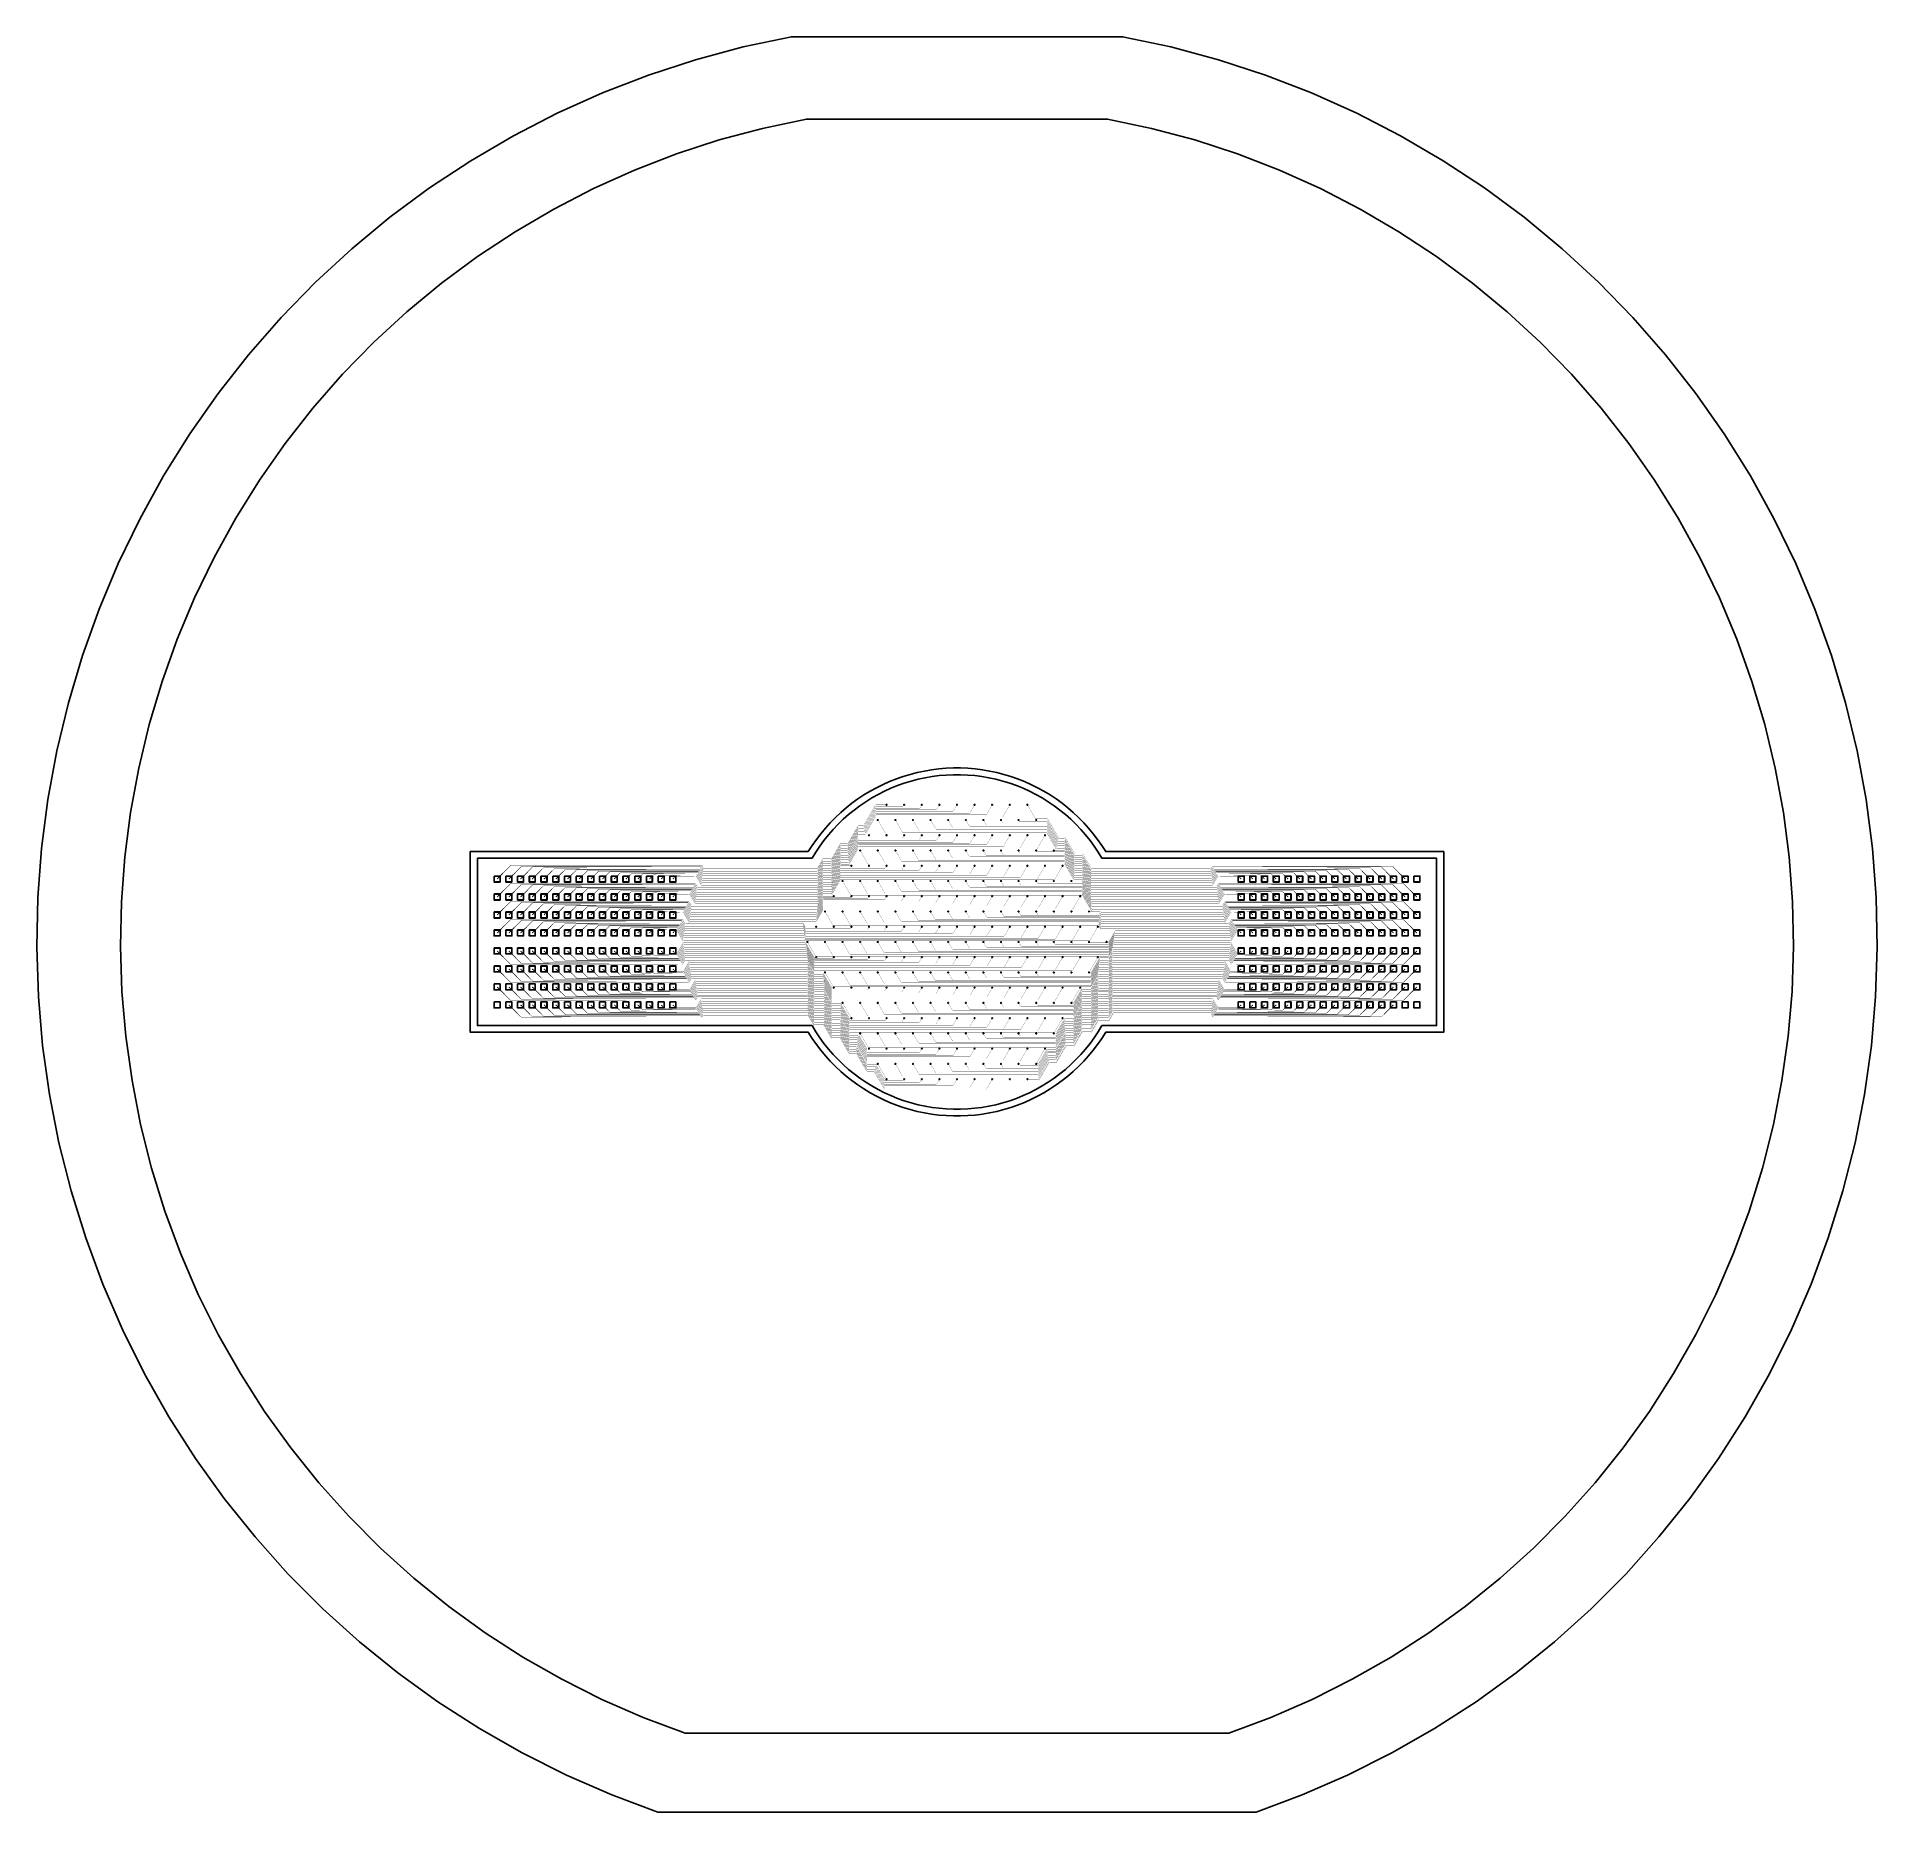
# Model space of a CAD drawing. Header units: metres. Extents: x -54999 to 54999, y -52014 to 54102.
import ezdxf

# ---------------------------------------------------------------- set-up
doc = ezdxf.new("R2010")
doc.units = ezdxf.units.M
for name, color, linetype in [('eDura_outline_ext', 6, 'Continuous'), ('eDura_outline_int', 6, 'Continuous'), ('etch', 3, 'Continuous'), ('metal', 4, 'Continuous'), ('wafer_ext', 8, 'Continuous'), ('wafer_int', 8, 'Continuous')]:
    doc.layers.add(name, color=color, linetype=linetype)

msp = doc.modelspace()

# ---------------------------------------------------------------- linework, layer by layer
at = {"layer": 'eDura_outline_ext'}
msp.add_lwpolyline([(-8888, 5400), (-8655, 5767), (-8406, 6124), (-8142, 6470), (-7865, 6805), (-7573, 7128), (-7269, 7438), (-6951, 7736), (-6622, 8020), (-6280, 8290), (-5928, 8545), (-5566, 8785), (-5194, 9010), (-4812, 9220), (-4422, 9413), (-4025, 9590), (-3620, 9750), (-3210, 9892), (-2793, 10018), (-2372, 10126), (-1946, 10216), (-1517, 10289), (-1086, 10343), (-652, 10380), (-218, 10398), (218, 10398), (652, 10380), (1086, 10343), (1517, 10289), (1946, 10216), (2372, 10126), (2793, 10018), (3210, 9892), (3620, 9750), (4025, 9590), (4422, 9413), (4812, 9220), (5194, 9010), (5566, 8785), (5928, 8545), (6280, 8290), (6622, 8020), (6951, 7736), (7269, 7438), (7573, 7128), (7865, 6805), (8142, 6470), (8406, 6124), (8655, 5767), (8888, 5400), (8888, 5400), (29088, 5400), (29088, -5400), (8888, -5400), (8888, -5400), (8655, -5767), (8406, -6124), (8142, -6470), (7865, -6805), (7573, -7128), (7269, -7438), (6951, -7736), (6622, -8020), (6280, -8290), (5928, -8545), (5566, -8785), (5194, -9010), (4812, -9220), (4422, -9413), (4025, -9590), (3620, -9750), (3210, -9892), (2793, -10018), (2372, -10126), (1946, -10216), (1517, -10289), (1086, -10343), (652, -10380), (218, -10398), (-218, -10398), (-652, -10380), (-1086, -10343), (-1517, -10289), (-1946, -10216), (-2372, -10126), (-2793, -10018), (-3210, -9892), (-3620, -9750), (-4025, -9590), (-4422, -9413), (-4812, -9220), (-5194, -9010), (-5566, -8785), (-5928, -8545), (-6280, -8290), (-6622, -8020), (-6951, -7736), (-7269, -7438), (-7573, -7128), (-7865, -6805), (-8142, -6470), (-8406, -6124), (-8655, -5767), (-8888, -5400), (-8888, -5400), (-29088, -5400), (-29088, 5400), (-8888, 5400)], close=True, dxfattribs=at)
at = {"layer": 'eDura_outline_int'}
msp.add_lwpolyline([(-8660, 5000), (-8439, 5365), (-8202, 5721), (-7950, 6066), (-7683, 6401), (-7403, 6723), (-7109, 7033), (-6802, 7331), (-6482, 7614), (-6151, 7884), (-5808, 8140), (-5455, 8381), (-5092, 8606), (-4720, 8816), (-4339, 9010), (-3950, 9187), (-3554, 9347), (-3151, 9491), (-2743, 9617), (-2329, 9725), (-1912, 9816), (-1490, 9888), (-1067, 9943), (-641, 9979), (-214, 9998), (214, 9998), (641, 9979), (1067, 9943), (1490, 9888), (1912, 9816), (2329, 9725), (2743, 9617), (3151, 9491), (3554, 9347), (3950, 9187), (4339, 9010), (4720, 8816), (5092, 8606), (5455, 8381), (5808, 8140), (6151, 7884), (6482, 7614), (6802, 7331), (7109, 7033), (7403, 6723), (7683, 6401), (7950, 6066), (8202, 5721), (8439, 5365), (8660, 5000), (8660, 5000), (28660, 5000), (28660, -5000), (8660, -5000), (8660, -5000), (8439, -5365), (8202, -5721), (7950, -6066), (7683, -6401), (7403, -6723), (7109, -7033), (6802, -7331), (6482, -7614), (6151, -7884), (5808, -8140), (5455, -8381), (5092, -8606), (4720, -8816), (4339, -9010), (3950, -9187), (3554, -9347), (3151, -9491), (2743, -9617), (2329, -9725), (1912, -9816), (1490, -9888), (1067, -9943), (641, -9979), (214, -9998), (-214, -9998), (-641, -9979), (-1067, -9943), (-1490, -9888), (-1912, -9816), (-2329, -9725), (-2743, -9617), (-3151, -9491), (-3554, -9347), (-3950, -9187), (-4339, -9010), (-4720, -8816), (-5092, -8606), (-5455, -8381), (-5808, -8140), (-6151, -7884), (-6482, -7614), (-6802, -7331), (-7109, -7033), (-7403, -6723), (-7683, -6401), (-7950, -6066), (-8202, -5721), (-8439, -5365), (-8660, -5000), (-8660, -5000), (-28660, -5000), (-28660, 5000), (-8660, 5000)], close=True, dxfattribs=at)
at = {"layer": 'etch'}
for points in [[(-27660, 3938), (-27310, 3938), (-27310, 3588), (-27660, 3588), (-27660, 3938)], [(-26960, 3938), (-26610, 3938), (-26610, 3588), (-26960, 3588), (-26960, 3938)], [(-26260, 3938), (-25910, 3938), (-25910, 3588), (-26260, 3588), (-26260, 3938)], [(-25560, 3938), (-25210, 3938), (-25210, 3588), (-25560, 3588), (-25560, 3938)], [(-24860, 3938), (-24510, 3938), (-24510, 3588), (-24860, 3588), (-24860, 3938)], [(-24160, 3938), (-23810, 3938), (-23810, 3588), (-24160, 3588), (-24160, 3938)], [(-23460, 3938), (-23110, 3938), (-23110, 3588), (-23460, 3588), (-23460, 3938)], [(-22760, 3938), (-22410, 3938), (-22410, 3588), (-22760, 3588), (-22760, 3938)], [(-22060, 3938), (-21710, 3938), (-21710, 3588), (-22060, 3588), (-22060, 3938)], [(-21360, 3938), (-21010, 3938), (-21010, 3588), (-21360, 3588), (-21360, 3938)], [(-20660, 3938), (-20310, 3938), (-20310, 3588), (-20660, 3588), (-20660, 3938)], [(-19960, 3938), (-19610, 3938), (-19610, 3588), (-19960, 3588), (-19960, 3938)], [(-19260, 3938), (-18910, 3938), (-18910, 3588), (-19260, 3588), (-19260, 3938)], [(-18560, 3938), (-18210, 3938), (-18210, 3588), (-18560, 3588), (-18560, 3938)], [(-17860, 3938), (-17510, 3938), (-17510, 3588), (-17860, 3588), (-17860, 3938)], [(-17160, 3938), (-16810, 3938), (-16810, 3588), (-17160, 3588), (-17160, 3938)], [(16810, 3938), (17160, 3938), (17160, 3588), (16810, 3588), (16810, 3938)], [(17510, 3938), (17860, 3938), (17860, 3588), (17510, 3588), (17510, 3938)], [(18210, 3938), (18560, 3938), (18560, 3588), (18210, 3588), (18210, 3938)], [(18910, 3938), (19260, 3938), (19260, 3588), (18910, 3588), (18910, 3938)], [(19610, 3938), (19960, 3938), (19960, 3588), (19610, 3588), (19610, 3938)], [(20310, 3938), (20660, 3938), (20660, 3588), (20310, 3588), (20310, 3938)], [(21010, 3938), (21360, 3938), (21360, 3588), (21010, 3588), (21010, 3938)], [(21710, 3938), (22060, 3938), (22060, 3588), (21710, 3588), (21710, 3938)], [(22410, 3938), (22760, 3938), (22760, 3588), (22410, 3588), (22410, 3938)], [(23110, 3938), (23460, 3938), (23460, 3588), (23110, 3588), (23110, 3938)], [(23810, 3938), (24160, 3938), (24160, 3588), (23810, 3588), (23810, 3938)], [(24510, 3938), (24860, 3938), (24860, 3588), (24510, 3588), (24510, 3938)], [(25210, 3938), (25560, 3938), (25560, 3588), (25210, 3588), (25210, 3938)], [(25910, 3938), (26260, 3938), (26260, 3588), (25910, 3588), (25910, 3938)], [(26610, 3938), (26960, 3938), (26960, 3588), (26610, 3588), (26610, 3938)], [(27310, 3938), (27660, 3938), (27660, 3588), (27310, 3588), (27310, 3938)], [(-27660, 2862), (-27310, 2862), (-27310, 2512), (-27660, 2512), (-27660, 2862)], [(-26960, 2862), (-26610, 2862), (-26610, 2512), (-26960, 2512), (-26960, 2862)], [(-26260, 2862), (-25910, 2862), (-25910, 2512), (-26260, 2512), (-26260, 2862)], [(-25560, 2862), (-25210, 2862), (-25210, 2512), (-25560, 2512), (-25560, 2862)], [(-24860, 2862), (-24510, 2862), (-24510, 2512), (-24860, 2512), (-24860, 2862)], [(-24160, 2862), (-23810, 2862), (-23810, 2512), (-24160, 2512), (-24160, 2862)], [(-23460, 2862), (-23110, 2862), (-23110, 2512), (-23460, 2512), (-23460, 2862)], [(-22760, 2862), (-22410, 2862), (-22410, 2512), (-22760, 2512), (-22760, 2862)], [(-22060, 2862), (-21710, 2862), (-21710, 2512), (-22060, 2512), (-22060, 2862)], [(-21360, 2862), (-21010, 2862), (-21010, 2512), (-21360, 2512), (-21360, 2862)], [(-20660, 2862), (-20310, 2862), (-20310, 2512), (-20660, 2512), (-20660, 2862)], [(-19960, 2862), (-19610, 2862), (-19610, 2512), (-19960, 2512), (-19960, 2862)], [(-19260, 2862), (-18910, 2862), (-18910, 2512), (-19260, 2512), (-19260, 2862)], [(-18560, 2862), (-18210, 2862), (-18210, 2512), (-18560, 2512), (-18560, 2862)], [(-17860, 2862), (-17510, 2862), (-17510, 2512), (-17860, 2512), (-17860, 2862)], [(-17160, 2862), (-16810, 2862), (-16810, 2512), (-17160, 2512), (-17160, 2862)], [(16810, 2862), (17160, 2862), (17160, 2512), (16810, 2512), (16810, 2862)], [(17510, 2862), (17860, 2862), (17860, 2512), (17510, 2512), (17510, 2862)], [(18210, 2862), (18560, 2862), (18560, 2512), (18210, 2512), (18210, 2862)], [(18910, 2862), (19260, 2862), (19260, 2512), (18910, 2512), (18910, 2862)], [(19610, 2862), (19960, 2862), (19960, 2512), (19610, 2512), (19610, 2862)], [(20310, 2862), (20660, 2862), (20660, 2512), (20310, 2512), (20310, 2862)], [(21010, 2862), (21360, 2862), (21360, 2512), (21010, 2512), (21010, 2862)], [(21710, 2862), (22060, 2862), (22060, 2512), (21710, 2512), (21710, 2862)], [(22410, 2862), (22760, 2862), (22760, 2512), (22410, 2512), (22410, 2862)], [(23110, 2862), (23460, 2862), (23460, 2512), (23110, 2512), (23110, 2862)], [(23810, 2862), (24160, 2862), (24160, 2512), (23810, 2512), (23810, 2862)], [(24510, 2862), (24860, 2862), (24860, 2512), (24510, 2512), (24510, 2862)], [(25210, 2862), (25560, 2862), (25560, 2512), (25210, 2512), (25210, 2862)], [(25910, 2862), (26260, 2862), (26260, 2512), (25910, 2512), (25910, 2862)], [(26610, 2862), (26960, 2862), (26960, 2512), (26610, 2512), (26610, 2862)], [(27310, 2862), (27660, 2862), (27660, 2512), (27310, 2512), (27310, 2862)], [(-27660, 1788), (-27310, 1788), (-27310, 1438), (-27660, 1438), (-27660, 1788)], [(-26960, 1788), (-26610, 1788), (-26610, 1438), (-26960, 1438), (-26960, 1788)], [(-26260, 1788), (-25910, 1788), (-25910, 1438), (-26260, 1438), (-26260, 1788)], [(-25560, 1788), (-25210, 1788), (-25210, 1438), (-25560, 1438), (-25560, 1788)], [(-24860, 1788), (-24510, 1788), (-24510, 1438), (-24860, 1438), (-24860, 1788)], [(-24160, 1788), (-23810, 1788), (-23810, 1438), (-24160, 1438), (-24160, 1788)], [(-23460, 1788), (-23110, 1788), (-23110, 1438), (-23460, 1438), (-23460, 1788)], [(-22760, 1788), (-22410, 1788), (-22410, 1438), (-22760, 1438), (-22760, 1788)], [(-22060, 1788), (-21710, 1788), (-21710, 1438), (-22060, 1438), (-22060, 1788)], [(-21360, 1788), (-21010, 1788), (-21010, 1438), (-21360, 1438), (-21360, 1788)], [(-20660, 1788), (-20310, 1788), (-20310, 1438), (-20660, 1438), (-20660, 1788)], [(-19960, 1788), (-19610, 1788), (-19610, 1438), (-19960, 1438), (-19960, 1788)], [(-19260, 1788), (-18910, 1788), (-18910, 1438), (-19260, 1438), (-19260, 1788)], [(-18560, 1788), (-18210, 1788), (-18210, 1438), (-18560, 1438), (-18560, 1788)], [(-17860, 1788), (-17510, 1788), (-17510, 1438), (-17860, 1438), (-17860, 1788)], [(-17160, 1788), (-16810, 1788), (-16810, 1438), (-17160, 1438), (-17160, 1788)], [(16810, 1788), (17160, 1788), (17160, 1438), (16810, 1438), (16810, 1788)], [(17510, 1788), (17860, 1788), (17860, 1438), (17510, 1438), (17510, 1788)], [(18210, 1788), (18560, 1788), (18560, 1438), (18210, 1438), (18210, 1788)], [(18910, 1788), (19260, 1788), (19260, 1438), (18910, 1438), (18910, 1788)], [(19610, 1788), (19960, 1788), (19960, 1438), (19610, 1438), (19610, 1788)], [(20310, 1788), (20660, 1788), (20660, 1438), (20310, 1438), (20310, 1788)], [(21010, 1788), (21360, 1788), (21360, 1438), (21010, 1438), (21010, 1788)], [(21710, 1788), (22060, 1788), (22060, 1438), (21710, 1438), (21710, 1788)], [(22410, 1788), (22760, 1788), (22760, 1438), (22410, 1438), (22410, 1788)], [(23110, 1788), (23460, 1788), (23460, 1438), (23110, 1438), (23110, 1788)], [(23810, 1788), (24160, 1788), (24160, 1438), (23810, 1438), (23810, 1788)], [(24510, 1788), (24860, 1788), (24860, 1438), (24510, 1438), (24510, 1788)], [(25210, 1788), (25560, 1788), (25560, 1438), (25210, 1438), (25210, 1788)], [(25910, 1788), (26260, 1788), (26260, 1438), (25910, 1438), (25910, 1788)], [(26610, 1788), (26960, 1788), (26960, 1438), (26610, 1438), (26610, 1788)], [(27310, 1788), (27660, 1788), (27660, 1438), (27310, 1438), (27310, 1788)], [(-27660, 712), (-27310, 712), (-27310, 362), (-27660, 362), (-27660, 712)], [(-26960, 712), (-26610, 712), (-26610, 362), (-26960, 362), (-26960, 712)], [(-26260, 712), (-25910, 712), (-25910, 362), (-26260, 362), (-26260, 712)], [(-25560, 712), (-25210, 712), (-25210, 362), (-25560, 362), (-25560, 712)], [(-24860, 712), (-24510, 712), (-24510, 362), (-24860, 362), (-24860, 712)], [(-24160, 712), (-23810, 712), (-23810, 362), (-24160, 362), (-24160, 712)], [(-23460, 712), (-23110, 712), (-23110, 362), (-23460, 362), (-23460, 712)], [(-22760, 712), (-22410, 712), (-22410, 362), (-22760, 362), (-22760, 712)], [(-22060, 712), (-21710, 712), (-21710, 362), (-22060, 362), (-22060, 712)], [(-21360, 712), (-21010, 712), (-21010, 362), (-21360, 362), (-21360, 712)], [(-20660, 712), (-20310, 712), (-20310, 362), (-20660, 362), (-20660, 712)], [(-19960, 712), (-19610, 712), (-19610, 362), (-19960, 362), (-19960, 712)], [(-19260, 712), (-18910, 712), (-18910, 362), (-19260, 362), (-19260, 712)], [(-18560, 712), (-18210, 712), (-18210, 362), (-18560, 362), (-18560, 712)], [(-17860, 712), (-17510, 712), (-17510, 362), (-17860, 362), (-17860, 712)], [(-17160, 712), (-16810, 712), (-16810, 362), (-17160, 362), (-17160, 712)], [(16810, 712), (17160, 712), (17160, 362), (16810, 362), (16810, 712)], [(17510, 712), (17860, 712), (17860, 362), (17510, 362), (17510, 712)], [(18210, 712), (18560, 712), (18560, 362), (18210, 362), (18210, 712)], [(18910, 712), (19260, 712), (19260, 362), (18910, 362), (18910, 712)], [(19610, 712), (19960, 712), (19960, 362), (19610, 362), (19610, 712)], [(20310, 712), (20660, 712), (20660, 362), (20310, 362), (20310, 712)], [(21010, 712), (21360, 712), (21360, 362), (21010, 362), (21010, 712)], [(21710, 712), (22060, 712), (22060, 362), (21710, 362), (21710, 712)], [(22410, 712), (22760, 712), (22760, 362), (22410, 362), (22410, 712)], [(23110, 712), (23460, 712), (23460, 362), (23110, 362), (23110, 712)], [(23810, 712), (24160, 712), (24160, 362), (23810, 362), (23810, 712)], [(24510, 712), (24860, 712), (24860, 362), (24510, 362), (24510, 712)], [(25210, 712), (25560, 712), (25560, 362), (25210, 362), (25210, 712)], [(25910, 712), (26260, 712), (26260, 362), (25910, 362), (25910, 712)], [(26610, 712), (26960, 712), (26960, 362), (26610, 362), (26610, 712)], [(27310, 712), (27660, 712), (27660, 362), (27310, 362), (27310, 712)], [(-27660, -362), (-27310, -362), (-27310, -712), (-27660, -712), (-27660, -362)], [(-26960, -362), (-26610, -362), (-26610, -712), (-26960, -712), (-26960, -362)], [(-26260, -362), (-25910, -362), (-25910, -712), (-26260, -712), (-26260, -362)], [(-25560, -362), (-25210, -362), (-25210, -712), (-25560, -712), (-25560, -362)], [(-24860, -362), (-24510, -362), (-24510, -712), (-24860, -712), (-24860, -362)], [(-24160, -362), (-23810, -362), (-23810, -712), (-24160, -712), (-24160, -362)], [(-23460, -362), (-23110, -362), (-23110, -712), (-23460, -712), (-23460, -362)], [(-22760, -362), (-22410, -362), (-22410, -712), (-22760, -712), (-22760, -362)], [(-22060, -362), (-21710, -362), (-21710, -712), (-22060, -712), (-22060, -362)], [(-21360, -362), (-21010, -362), (-21010, -712), (-21360, -712), (-21360, -362)], [(-20660, -362), (-20310, -362), (-20310, -712), (-20660, -712), (-20660, -362)], [(-19960, -362), (-19610, -362), (-19610, -712), (-19960, -712), (-19960, -362)], [(-19260, -362), (-18910, -362), (-18910, -712), (-19260, -712), (-19260, -362)], [(-18560, -362), (-18210, -362), (-18210, -712), (-18560, -712), (-18560, -362)], [(-17860, -362), (-17510, -362), (-17510, -712), (-17860, -712), (-17860, -362)], [(-17160, -362), (-16810, -362), (-16810, -712), (-17160, -712), (-17160, -362)], [(16810, -362), (17160, -362), (17160, -712), (16810, -712), (16810, -362)], [(17510, -362), (17860, -362), (17860, -712), (17510, -712), (17510, -362)], [(18210, -362), (18560, -362), (18560, -712), (18210, -712), (18210, -362)], [(18910, -362), (19260, -362), (19260, -712), (18910, -712), (18910, -362)], [(19610, -362), (19960, -362), (19960, -712), (19610, -712), (19610, -362)], [(20310, -362), (20660, -362), (20660, -712), (20310, -712), (20310, -362)], [(21010, -362), (21360, -362), (21360, -712), (21010, -712), (21010, -362)], [(21710, -362), (22060, -362), (22060, -712), (21710, -712), (21710, -362)], [(22410, -362), (22760, -362), (22760, -712), (22410, -712), (22410, -362)], [(23110, -362), (23460, -362), (23460, -712), (23110, -712), (23110, -362)], [(23810, -362), (24160, -362), (24160, -712), (23810, -712), (23810, -362)], [(24510, -362), (24860, -362), (24860, -712), (24510, -712), (24510, -362)], [(25210, -362), (25560, -362), (25560, -712), (25210, -712), (25210, -362)], [(25910, -362), (26260, -362), (26260, -712), (25910, -712), (25910, -362)], [(26610, -362), (26960, -362), (26960, -712), (26610, -712), (26610, -362)], [(27310, -362), (27660, -362), (27660, -712), (27310, -712), (27310, -362)], [(-27660, -1438), (-27310, -1438), (-27310, -1788), (-27660, -1788), (-27660, -1438)], [(-26960, -1438), (-26610, -1438), (-26610, -1788), (-26960, -1788), (-26960, -1438)], [(-26260, -1438), (-25910, -1438), (-25910, -1788), (-26260, -1788), (-26260, -1438)], [(-25560, -1438), (-25210, -1438), (-25210, -1788), (-25560, -1788), (-25560, -1438)], [(-24860, -1438), (-24510, -1438), (-24510, -1788), (-24860, -1788), (-24860, -1438)], [(-24160, -1438), (-23810, -1438), (-23810, -1788), (-24160, -1788), (-24160, -1438)], [(-23460, -1438), (-23110, -1438), (-23110, -1788), (-23460, -1788), (-23460, -1438)], [(-22760, -1438), (-22410, -1438), (-22410, -1788), (-22760, -1788), (-22760, -1438)], [(-22060, -1438), (-21710, -1438), (-21710, -1788), (-22060, -1788), (-22060, -1438)], [(-21360, -1438), (-21010, -1438), (-21010, -1788), (-21360, -1788), (-21360, -1438)], [(-20660, -1438), (-20310, -1438), (-20310, -1788), (-20660, -1788), (-20660, -1438)], [(-19960, -1438), (-19610, -1438), (-19610, -1788), (-19960, -1788), (-19960, -1438)], [(-19260, -1438), (-18910, -1438), (-18910, -1788), (-19260, -1788), (-19260, -1438)], [(-18560, -1438), (-18210, -1438), (-18210, -1788), (-18560, -1788), (-18560, -1438)], [(-17860, -1438), (-17510, -1438), (-17510, -1788), (-17860, -1788), (-17860, -1438)], [(-17160, -1438), (-16810, -1438), (-16810, -1788), (-17160, -1788), (-17160, -1438)], [(16810, -1438), (17160, -1438), (17160, -1788), (16810, -1788), (16810, -1438)], [(17510, -1438), (17860, -1438), (17860, -1788), (17510, -1788), (17510, -1438)], [(18210, -1438), (18560, -1438), (18560, -1788), (18210, -1788), (18210, -1438)], [(18910, -1438), (19260, -1438), (19260, -1788), (18910, -1788), (18910, -1438)], [(19610, -1438), (19960, -1438), (19960, -1788), (19610, -1788), (19610, -1438)], [(20310, -1438), (20660, -1438), (20660, -1788), (20310, -1788), (20310, -1438)], [(21010, -1438), (21360, -1438), (21360, -1788), (21010, -1788), (21010, -1438)], [(21710, -1438), (22060, -1438), (22060, -1788), (21710, -1788), (21710, -1438)], [(22410, -1438), (22760, -1438), (22760, -1788), (22410, -1788), (22410, -1438)], [(23110, -1438), (23460, -1438), (23460, -1788), (23110, -1788), (23110, -1438)], [(23810, -1438), (24160, -1438), (24160, -1788), (23810, -1788), (23810, -1438)], [(24510, -1438), (24860, -1438), (24860, -1788), (24510, -1788), (24510, -1438)], [(25210, -1438), (25560, -1438), (25560, -1788), (25210, -1788), (25210, -1438)], [(25910, -1438), (26260, -1438), (26260, -1788), (25910, -1788), (25910, -1438)], [(26610, -1438), (26960, -1438), (26960, -1788), (26610, -1788), (26610, -1438)], [(27310, -1438), (27660, -1438), (27660, -1788), (27310, -1788), (27310, -1438)], [(-27660, -2512), (-27310, -2512), (-27310, -2862), (-27660, -2862), (-27660, -2512)], [(-26960, -2512), (-26610, -2512), (-26610, -2862), (-26960, -2862), (-26960, -2512)], [(-26260, -2512), (-25910, -2512), (-25910, -2862), (-26260, -2862), (-26260, -2512)], [(-25560, -2512), (-25210, -2512), (-25210, -2862), (-25560, -2862), (-25560, -2512)], [(-24860, -2512), (-24510, -2512), (-24510, -2862), (-24860, -2862), (-24860, -2512)], [(-24160, -2512), (-23810, -2512), (-23810, -2862), (-24160, -2862), (-24160, -2512)], [(-23460, -2512), (-23110, -2512), (-23110, -2862), (-23460, -2862), (-23460, -2512)], [(-22760, -2512), (-22410, -2512), (-22410, -2862), (-22760, -2862), (-22760, -2512)], [(-22060, -2512), (-21710, -2512), (-21710, -2862), (-22060, -2862), (-22060, -2512)], [(-21360, -2512), (-21010, -2512), (-21010, -2862), (-21360, -2862), (-21360, -2512)], [(-20660, -2512), (-20310, -2512), (-20310, -2862), (-20660, -2862), (-20660, -2512)], [(-19960, -2512), (-19610, -2512), (-19610, -2862), (-19960, -2862), (-19960, -2512)], [(-19260, -2512), (-18910, -2512), (-18910, -2862), (-19260, -2862), (-19260, -2512)], [(-18560, -2512), (-18210, -2512), (-18210, -2862), (-18560, -2862), (-18560, -2512)], [(-17860, -2512), (-17510, -2512), (-17510, -2862), (-17860, -2862), (-17860, -2512)], [(-17160, -2512), (-16810, -2512), (-16810, -2862), (-17160, -2862), (-17160, -2512)], [(16810, -2512), (17160, -2512), (17160, -2862), (16810, -2862), (16810, -2512)], [(17510, -2512), (17860, -2512), (17860, -2862), (17510, -2862), (17510, -2512)], [(18210, -2512), (18560, -2512), (18560, -2862), (18210, -2862), (18210, -2512)], [(18910, -2512), (19260, -2512), (19260, -2862), (18910, -2862), (18910, -2512)], [(19610, -2512), (19960, -2512), (19960, -2862), (19610, -2862), (19610, -2512)], [(20310, -2512), (20660, -2512), (20660, -2862), (20310, -2862), (20310, -2512)], [(21010, -2512), (21360, -2512), (21360, -2862), (21010, -2862), (21010, -2512)], [(21710, -2512), (22060, -2512), (22060, -2862), (21710, -2862), (21710, -2512)], [(22410, -2512), (22760, -2512), (22760, -2862), (22410, -2862), (22410, -2512)], [(23110, -2512), (23460, -2512), (23460, -2862), (23110, -2862), (23110, -2512)], [(23810, -2512), (24160, -2512), (24160, -2862), (23810, -2862), (23810, -2512)], [(24510, -2512), (24860, -2512), (24860, -2862), (24510, -2862), (24510, -2512)], [(25210, -2512), (25560, -2512), (25560, -2862), (25210, -2862), (25210, -2512)], [(25910, -2512), (26260, -2512), (26260, -2862), (25910, -2862), (25910, -2512)], [(26610, -2512), (26960, -2512), (26960, -2862), (26610, -2862), (26610, -2512)], [(27310, -2512), (27660, -2512), (27660, -2862), (27310, -2862), (27310, -2512)], [(-27660, -3588), (-27310, -3588), (-27310, -3938), (-27660, -3938), (-27660, -3588)], [(-26960, -3588), (-26610, -3588), (-26610, -3938), (-26960, -3938), (-26960, -3588)], [(-26260, -3588), (-25910, -3588), (-25910, -3938), (-26260, -3938), (-26260, -3588)], [(-25560, -3588), (-25210, -3588), (-25210, -3938), (-25560, -3938), (-25560, -3588)], [(-24860, -3588), (-24510, -3588), (-24510, -3938), (-24860, -3938), (-24860, -3588)], [(-24160, -3588), (-23810, -3588), (-23810, -3938), (-24160, -3938), (-24160, -3588)], [(-23460, -3588), (-23110, -3588), (-23110, -3938), (-23460, -3938), (-23460, -3588)], [(-22760, -3588), (-22410, -3588), (-22410, -3938), (-22760, -3938), (-22760, -3588)], [(-22060, -3588), (-21710, -3588), (-21710, -3938), (-22060, -3938), (-22060, -3588)], [(-21360, -3588), (-21010, -3588), (-21010, -3938), (-21360, -3938), (-21360, -3588)], [(-20660, -3588), (-20310, -3588), (-20310, -3938), (-20660, -3938), (-20660, -3588)], [(-19960, -3588), (-19610, -3588), (-19610, -3938), (-19960, -3938), (-19960, -3588)], [(-19260, -3588), (-18910, -3588), (-18910, -3938), (-19260, -3938), (-19260, -3588)], [(-18560, -3588), (-18210, -3588), (-18210, -3938), (-18560, -3938), (-18560, -3588)], [(-17860, -3588), (-17510, -3588), (-17510, -3938), (-17860, -3938), (-17860, -3588)], [(-17160, -3588), (-16810, -3588), (-16810, -3938), (-17160, -3938), (-17160, -3588)], [(16810, -3588), (17160, -3588), (17160, -3938), (16810, -3938), (16810, -3588)], [(17510, -3588), (17860, -3588), (17860, -3938), (17510, -3938), (17510, -3588)], [(18210, -3588), (18560, -3588), (18560, -3938), (18210, -3938), (18210, -3588)], [(18910, -3588), (19260, -3588), (19260, -3938), (18910, -3938), (18910, -3588)], [(19610, -3588), (19960, -3588), (19960, -3938), (19610, -3938), (19610, -3588)], [(20310, -3588), (20660, -3588), (20660, -3938), (20310, -3938), (20310, -3588)], [(21010, -3588), (21360, -3588), (21360, -3938), (21010, -3938), (21010, -3588)], [(21710, -3588), (22060, -3588), (22060, -3938), (21710, -3938), (21710, -3588)], [(22410, -3588), (22760, -3588), (22760, -3938), (22410, -3938), (22410, -3588)], [(23110, -3588), (23460, -3588), (23460, -3938), (23110, -3938), (23110, -3588)], [(23810, -3588), (24160, -3588), (24160, -3938), (23810, -3938), (23810, -3588)], [(24510, -3588), (24860, -3588), (24860, -3938), (24510, -3938), (24510, -3588)], [(25210, -3588), (25560, -3588), (25560, -3938), (25210, -3938), (25210, -3588)], [(25910, -3588), (26260, -3588), (26260, -3938), (25910, -3938), (25910, -3588)], [(26610, -3588), (26960, -3588), (26960, -3938), (26610, -3938), (26610, -3588)], [(27310, -3588), (27660, -3588), (27660, -3938), (27310, -3938), (27310, -3588)]]:
    msp.add_lwpolyline(points, close=True, dxfattribs=at)
for centre in [(-4208, 8200), (-3156, 8200), (-2104, 8200), (-1052, 8200), (0, 8200), (1052, 8200), (2104, 8200), (3156, 8200), (4208, 8200), (-4734, 7288), (-3682, 7288), (-2630, 7288), (-1578, 7288), (-526, 7288), (526, 7288), (1578, 7288), (2630, 7288), (3682, 7288), (4734, 7288), (-5260, 6377), (-4208, 6377), (-3156, 6377), (-2104, 6377), (-1052, 6377), (0, 6377), (1052, 6377), (2104, 6377), (3156, 6377), (4208, 6377), (5260, 6377), (-6312, 4555), (-5786, 5466), (-5260, 4555), (-4734, 5466), (-4208, 4555), (-3682, 5466), (-3156, 4555), (-2630, 5466), (-2104, 4555), (-1578, 5466), (-1052, 4555), (-526, 5466), (0, 4555), (526, 5466), (1052, 4555), (1578, 5466), (2104, 4555), (2630, 5466), (3156, 4555), (3682, 5466), (4208, 4555), (4734, 5466), (5260, 4555), (5786, 5466), (6312, 4555), (-6838, 3644), (-5786, 3644), (-4734, 3644), (-3682, 3644), (-2630, 3644), (-1578, 3644), (-526, 3644), (526, 3644), (1578, 3644), (2630, 3644), (3682, 3644), (4734, 3644), (5786, 3644), (6838, 3644), (-7364, 2733), (-6312, 2733), (-5260, 2733), (-4208, 2733), (-3156, 2733), (-2104, 2733), (-1052, 2733), (0, 2733), (1052, 2733), (2104, 2733), (3156, 2733), (4208, 2733), (5260, 2733), (6312, 2733), (7364, 2733), (-7890, 1822), (-6838, 1822), (-5786, 1822), (-4734, 1822), (-3682, 1822), (-2630, 1822), (-1578, 1822), (-526, 1822), (526, 1822), (1578, 1822), (2630, 1822), (3682, 1822), (4734, 1822), (5786, 1822), (6838, 1822), (7890, 1822), (-8942, 0), (-8416, 911), (-7890, 0), (-7364, 911), (-6838, 0), (-6312, 911), (-5786, 0), (-5260, 911), (-4734, 0), (-4208, 911), (-3682, 0), (-3156, 911), (-2630, 0), (-2104, 911), (-1578, 0), (-1052, 911), (-526, 0), (0, 911), (526, 0), (1052, 911), (1578, 0), (2104, 911), (2630, 0), (3156, 911), (3682, 0), (4208, 911), (4734, 0), (5260, 911), (5786, 0), (6312, 911), (6838, 0), (7364, 911), (7890, 0), (8416, 911), (8942, 0), (-8416, -911), (-7364, -911), (-6312, -911), (-5260, -911), (-4208, -911), (-3156, -911), (-2104, -911), (-1052, -911), (0, -911), (1052, -911), (2104, -911), (3156, -911), (4208, -911), (5260, -911), (6312, -911), (7364, -911), (8416, -911), (-7890, -1822), (-6838, -1822), (-5786, -1822), (-4734, -1822), (-3682, -1822), (-2630, -1822), (-1578, -1822), (-526, -1822), (526, -1822), (1578, -1822), (2630, -1822), (3682, -1822), (4734, -1822), (5786, -1822), (6838, -1822), (7890, -1822), (-7364, -2733), (-6312, -2733), (-5260, -2733), (-4208, -2733), (-3156, -2733), (-2104, -2733), (-1052, -2733), (0, -2733), (1052, -2733), (2104, -2733), (3156, -2733), (4208, -2733), (5260, -2733), (6312, -2733), (7364, -2733), (-6838, -3644), (-5786, -3644), (-4734, -3644), (-3682, -3644), (-2630, -3644), (-1578, -3644), (-526, -3644), (526, -3644), (1578, -3644), (2630, -3644), (3682, -3644), (4734, -3644), (5786, -3644), (6838, -3644), (-6312, -4555), (-5786, -5466), (-5260, -4555), (-4734, -5466), (-4208, -4555), (-3682, -5466), (-3156, -4555), (-2630, -5466), (-2104, -4555), (-1578, -5466), (-1052, -4555), (-526, -5466), (0, -4555), (526, -5466), (1052, -4555), (1578, -5466), (2104, -4555), (2630, -5466), (3156, -4555), (3682, -5466), (4208, -4555), (4734, -5466), (5260, -4555), (5786, -5466), (6312, -4555), (-5260, -6377), (-4208, -6377), (-3156, -6377), (-2104, -6377), (-1052, -6377), (0, -6377), (1052, -6377), (2104, -6377), (3156, -6377), (4208, -6377), (5260, -6377), (-4734, -7288), (-3682, -7288), (-2630, -7288), (-1578, -7288), (-526, -7288), (526, -7288), (1578, -7288), (2630, -7288), (3682, -7288), (4734, -7288), (-4208, -8200), (-3156, -8200), (-2104, -8200), (-1052, -8200), (0, -8200), (1052, -8200), (2104, -8200), (3156, -8200), (4208, -8200)]:
    msp.add_circle(centre, 15, dxfattribs=at)
at = {"layer": 'metal'}
for points in [[(-4208, 8200, 10, 10, 0), (-4837, 8200, 10, 10, 0.2679492), (-4880, 8175, 10, 10, 0), (-5580, 6962, 10, 10, -0.2679492), (-5623, 6937, 10, 10, 0), (-5889, 6937, 10, 10, 0.2679492), (-5932, 6912, 10, 10, 0), (-6511, 5910, 10, 10, -0.2679492), (-6554, 5885, 10, 10, 0), (-6941, 5885, 10, 10, 0.2679492), (-6984, 5860, 10, 10, 0), (-7482, 4998, 10, 10, -0.2679492), (-7525, 4973, 10, 10, 0), (-7993, 4973, 10, 10, 0.2679492), (-8036, 4948, 10, 10, 0), (-8312, 4470, 10, 10, -0.2679492), (-8355, 4445, 10, 10, 0), (-15136, 4445, 10, 10, -0.2679492), (-15179, 4470, 10, 10, 0), (-15221, 4542, 10, 10, 0.2679492), (-15264, 4568, 10, 20, 0), (-26660, 4568, 20, 20, 0.1989124), (-26695, 4553, 20, 60, 0), (-27485, 3762, 60, 20, 0)], [(-3156, 8200, 10, 10, 0), (-3200, 8124, 10, 10, -0.2679492), (-3243, 8099, 10, 10, 0), (-4837, 8099, 10, 10, 0.2679492), (-4880, 8074, 10, 10, 0), (-5562, 6892, 10, 10, -0.2679492), (-5605, 6867, 10, 10, 0), (-5889, 6867, 10, 10, 0.2679492), (-5932, 6842, 10, 10, 0), (-6511, 5840, 10, 10, -0.2679492), (-6554, 5815, 10, 10, 0), (-6941, 5815, 10, 10, 0.2679492), (-6984, 5790, 10, 10, 0), (-7482, 4928, 10, 10, -0.2679492), (-7525, 4903, 10, 10, 0), (-7993, 4903, 10, 10, 0.2679492), (-8036, 4878, 10, 10, 0), (-8312, 4400, 10, 10, -0.2679492), (-8355, 4375, 10, 10, 0), (-15144, 4375, 10, 10, -0.2679492), (-15187, 4400, 10, 10, 0), (-15245, 4500, 10, 10, 0.2679492), (-15288, 4526, 10, 20, 0), (-26002, 4526, 20, 20, 0.1989124), (-26037, 4511, 20, 60, 0), (-26785, 3762, 60, 20, 0)], [(26785, 3762, 60, 20, 0), (26037, 4511, 20, 20, 0.1989124), (26002, 4526, 20, 10, 0), (15288, 4526, 10, 10, 0.2679492), (15245, 4500, 10, 10, 0), (15187, 4400, 10, 10, -0.2679492), (15144, 4375, 10, 10, 0), (8066, 4375, 10, 10, -0.2678043), (8023, 4400, 10, 10, 0), (7531, 5250, 10, 10, 0.2679492), (7488, 5275, 10, 10, 0), (7061, 5275, 10, 10, -0.2679492), (7017, 5300, 10, 10, 0), (6479, 6232, 10, 10, 0.2679492), (6436, 6257, 10, 10, 0), (6090, 6257, 10, 10, -0.2679492), (6046, 6282, 10, 10, 0), (5427, 7354, 10, 10, 0.2679492), (5384, 7379, 10, 10, 0), (4710, 7379, 10, 10, -0.2679492), (4667, 7404, 10, 10, 0), (4208, 8200, 10, 10, 0)], [(-4734, 7288, 10, 10, 0), (-4276, 6494, 10, 10, 0.2679492), (-4232, 6469, 10, 10, 0), (5363, 6469, 10, 10, -0.2679492), (5406, 6444, 10, 10, 0), (5916, 5561, 10, 10, 0.2679492), (5959, 5536, 10, 10, 0), (6415, 5536, 10, 10, -0.2679492), (6458, 5511, 10, 10, 0), (6996, 4579, 10, 10, 0.2679492), (7039, 4554, 10, 10, 0), (7467, 4554, 10, 10, -0.2679492), (7510, 4529, 10, 10, 0), (7989, 3700, 10, 10, 0.2679492), (8032, 3675, 10, 10, 0), (15225, 3675, 10, 10, 0.2679492), (15268, 3700, 10, 10, 0), (15488, 4080, 10, 10, -0.2679492), (15531, 4106, 10, 20, 0), (19422, 4106, 20, 20, -0.1989124), (19457, 4091, 20, 60, 0), (19785, 3762, 60, 20, 0)], [(-3682, 7288, 10, 10, 0), (-3276, 6585, 10, 10, 0.2679492), (-3233, 6560, 10, 10, 0), (5363, 6560, 10, 10, -0.2679492), (5406, 6535, 10, 10, 0), (5928, 5631, 10, 10, 0.2679492), (5971, 5606, 10, 10, 0), (6415, 5606, 10, 10, -0.2679492), (6458, 5581, 10, 10, 0), (6996, 4649, 10, 10, 0.2679492), (7039, 4624, 10, 10, 0), (7467, 4624, 10, 10, -0.2677479), (7510, 4599, 10, 10, 0), (7990, 3770, 10, 10, 0.2677479), (8033, 3745, 10, 10, 0), (15216, 3745, 10, 10, 0.2679492), (15260, 3770, 10, 10, 0), (15463, 4122, 10, 10, -0.2679492), (15507, 4148, 10, 20, 0), (20080, 4148, 20, 20, -0.1989124), (20115, 4133, 20, 60, 0), (20485, 3762, 60, 20, 0)], [(-2630, 7288, 10, 10, 0), (-2277, 6676, 10, 10, 0.2679492), (-2233, 6651, 10, 10, 0), (5363, 6651, 10, 10, -0.2679492), (5406, 6626, 10, 10, 0), (5940, 5701, 10, 10, 0.2679492), (5983, 5676, 10, 10, 0), (6415, 5676, 10, 10, -0.2679492), (6458, 5651, 10, 10, 0), (6996, 4719, 10, 10, 0.2679492), (7039, 4694, 10, 10, 0), (7467, 4694, 10, 10, -0.2679492), (7510, 4669, 10, 10, 0), (7989, 3840, 10, 10, 0.2679492), (8032, 3815, 10, 10, 0), (15208, 3815, 10, 10, 0.2679492), (15252, 3840, 10, 10, 0), (15439, 4164, 10, 10, -0.2679492), (15482, 4190, 10, 20, 0), (20738, 4190, 20, 20, -0.1989124), (20773, 4175, 20, 60, 0), (21185, 3762, 60, 20, 0)], [(-1578, 7288, 10, 10, 0), (-1277, 6767, 10, 10, 0.2679492), (-1234, 6742, 10, 10, 0), (5363, 6742, 10, 10, -0.2679492), (5406, 6717, 10, 10, 0), (5952, 5771, 10, 10, 0.2679492), (5995, 5746, 10, 10, 0), (6415, 5746, 10, 10, -0.2679492), (6458, 5721, 10, 10, 0), (6996, 4789, 10, 10, 0.2679492), (7039, 4764, 10, 10, 0), (7467, 4764, 10, 10, -0.2679492), (7510, 4739, 10, 10, 0), (7989, 3910, 10, 10, 0.2679492), (8032, 3885, 10, 10, 0), (15200, 3885, 10, 10, 0.2679492), (15244, 3910, 10, 10, 0), (15415, 4206, 10, 10, -0.2679492), (15458, 4232, 10, 20, 0), (21396, 4232, 20, 20, -0.1989124), (21431, 4217, 20, 60, 0), (21885, 3762, 60, 20, 0)], [(-526, 7288, 10, 10, 0), (-278, 6858, 10, 10, 0.2679492), (-234, 6833, 10, 10, 0), (5363, 6833, 10, 10, -0.2679492), (5406, 6808, 10, 10, 0), (5964, 5841, 10, 10, 0.2679492), (6008, 5816, 10, 10, 0), (6415, 5816, 10, 10, -0.2679492), (6458, 5791, 10, 10, 0), (6996, 4859, 10, 10, 0.2679492), (7039, 4834, 10, 10, 0), (7467, 4834, 10, 10, -0.2679492), (7510, 4809, 10, 10, 0), (7989, 3980, 10, 10, 0.2679492), (8032, 3955, 10, 10, 0), (15192, 3955, 10, 10, 0.2679492), (15236, 3980, 10, 10, 0), (15391, 4248, 10, 10, -0.2679492), (15434, 4274, 10, 20, 0), (22054, 4274, 20, 20, -0.1989124), (22089, 4259, 20, 60, 0), (22585, 3762, 60, 20, 0)], [(526, 7288, 10, 10, 0), (722, 6949, 10, 10, 0.2679492), (765, 6924, 10, 10, 0), (5363, 6924, 10, 10, -0.2679492), (5406, 6899, 10, 10, 0), (5976, 5911, 10, 10, 0.2679492), (6020, 5886, 10, 10, 0), (6415, 5886, 10, 10, -0.2679492), (6458, 5861, 10, 10, 0), (6996, 4929, 10, 10, 0.2679492), (7039, 4904, 10, 10, 0), (7467, 4904, 10, 10, -0.2679492), (7510, 4879, 10, 10, 0), (7989, 4050, 10, 10, 0.2679492), (8032, 4025, 10, 10, 0), (15184, 4025, 10, 10, 0.2679492), (15227, 4050, 10, 10, 0), (15366, 4290, 10, 10, -0.2679492), (15410, 4316, 10, 20, 0), (22712, 4316, 20, 20, -0.1989124), (22747, 4301, 20, 60, 0), (23285, 3762, 60, 20, 0)], [(1578, 7288, 10, 10, 0), (1721, 7040, 10, 10, 0.2679492), (1764, 7015, 10, 10, 0), (5363, 7015, 10, 10, -0.2679492), (5406, 6990, 10, 10, 0), (5989, 5981, 10, 10, 0.2679492), (6032, 5956, 10, 10, 0), (6415, 5956, 10, 10, -0.2679492), (6458, 5931, 10, 10, 0), (6996, 4999, 10, 10, 0.2679492), (7039, 4974, 10, 10, 0), (7467, 4974, 10, 10, -0.2679492), (7510, 4949, 10, 10, 0), (7989, 4120, 10, 10, 0.2679492), (8032, 4095, 10, 10, 0), (15176, 4095, 10, 10, 0.2679492), (15219, 4120, 10, 10, 0), (15342, 4332, 10, 10, -0.2679492), (15385, 4358, 10, 20, 0), (23370, 4358, 20, 20, -0.1989124), (23405, 4343, 20, 60, 0), (23985, 3762, 60, 20, 0)], [(2630, 7288, 10, 10, 0), (2721, 7131, 10, 10, 0.2679492), (2764, 7106, 10, 10, 0), (5363, 7106, 10, 10, -0.2679492), (5406, 7081, 10, 10, 0), (6001, 6051, 10, 10, 0.2679492), (6044, 6026, 10, 10, 0), (6415, 6026, 10, 10, -0.2679492), (6458, 6001, 10, 10, 0), (6996, 5069, 10, 10, 0.2679492), (7039, 5044, 10, 10, 0), (7467, 5044, 10, 10, -0.2679492), (7510, 5019, 10, 10, 0), (7989, 4190, 10, 10, 0.2679492), (8032, 4165, 10, 10, 0), (15168, 4165, 10, 10, 0.2679492), (15211, 4190, 10, 10, 0), (15318, 4374, 10, 10, -0.2679492), (15361, 4400, 10, 20, 0), (24028, 4400, 20, 20, -0.1989124), (24063, 4385, 20, 60, 0), (24685, 3762, 60, 20, 0)], [(3682, 7288, 10, 10, 0), (3720, 7222, 10, 10, 0.2679492), (3763, 7197, 10, 10, 0), (5363, 7197, 10, 10, -0.2679492), (5406, 7172, 10, 10, 0), (6013, 6121, 10, 10, 0.2679492), (6056, 6096, 10, 10, 0), (6415, 6096, 10, 10, -0.2679492), (6458, 6071, 10, 10, 0), (6996, 5139, 10, 10, 0.2679492), (7039, 5114, 10, 10, 0), (7467, 5114, 10, 10, -0.2679492), (7510, 5089, 10, 10, 0), (7989, 4260, 10, 10, 0.2679492), (8032, 4235, 10, 10, 0), (15160, 4235, 10, 10, 0.2679492), (15203, 4260, 10, 10, 0), (15294, 4416, 10, 10, -0.2679492), (15337, 4442, 10, 20, 0), (24686, 4442, 20, 20, -0.1989124), (24721, 4427, 20, 60, 0), (25385, 3762, 60, 20, 0)], [(4734, 7288, 10, 10, 0), (5363, 7288, 10, 10, -0.2679492), (5406, 7263, 10, 10, 0), (6025, 6191, 10, 10, 0.2679492), (6068, 6166, 10, 10, 0), (6415, 6166, 10, 10, -0.2679492), (6458, 6141, 10, 10, 0), (6996, 5209, 10, 10, 0.2679492), (7039, 5184, 10, 10, 0), (7467, 5184, 10, 10, -0.2679492), (7510, 5159, 10, 10, 0), (7989, 4330, 10, 10, 0.2679492), (8032, 4305, 10, 10, 0), (15152, 4305, 10, 10, 0.2679492), (15195, 4330, 10, 10, 0), (15269, 4458, 10, 10, -0.2679492), (15313, 4484, 10, 20, 0), (25344, 4484, 20, 20, -0.1989124), (25379, 4469, 20, 60, 0), (26085, 3762, 60, 20, 0)], [(-14253, 4305, 10, 10, 0), (-15152, 4305, 10, 10, -0.2679492), (-15195, 4330, 10, 10, 0), (-15269, 4458, 10, 10, 0.2679492), (-15313, 4484, 10, 20, 0), (-25344, 4484, 20, 20, 0.1989124), (-25379, 4469, 20, 60, 0), (-26085, 3762, 60, 20, 0)], [(-14253, 4235, 10, 10, 0), (-15160, 4235, 10, 10, -0.2679492), (-15203, 4260, 10, 10, 0), (-15294, 4416, 10, 10, 0.2679492), (-15337, 4442, 10, 20, 0), (-24686, 4442, 20, 20, 0.1989124), (-24721, 4427, 20, 60, 0), (-25385, 3762, 60, 20, 0)], [(-14253, 4165, 10, 10, 0), (-15168, 4165, 10, 10, -0.2679492), (-15211, 4190, 10, 10, 0), (-15318, 4374, 10, 10, 0.2679492), (-15361, 4400, 10, 20, 0), (-24028, 4400, 20, 20, 0.1989124), (-24063, 4385, 20, 60, 0), (-24685, 3762, 60, 20, 0)], [(-5786, 5466, 10, 10, 0), (-5324, 4666, 10, 10, 0.2679492), (-5281, 4641, 10, 10, 0), (6415, 4641, 10, 10, -0.2679492), (6458, 4616, 10, 10, 0), (6964, 3739, 10, 10, 0.2679492), (7008, 3714, 10, 10, 0), (7467, 3714, 10, 10, -0.2679492), (7510, 3689, 10, 10, 0), (7989, 2860, 10, 10, 0.2679492), (8032, 2835, 10, 10, 0), (15554, 2835, 10, 10, 0.2679492), (15598, 2860, 10, 10, 0), (15779, 3173, 10, 10, -0.2679492), (15822, 3198, 10, 20, 0), (22054, 3198, 20, 20, -0.1989124), (22089, 3184, 20, 60, 0), (22585, 2688, 60, 20, 0)], [(-4734, 5466, 10, 10, 0), (-4315, 4741, 10, 10, 0.2679492), (-4272, 4716, 10, 10, 0), (6415, 4716, 10, 10, -0.2679492), (6458, 4691, 10, 10, 0), (6967, 3809, 10, 10, 0.2679492), (7011, 3784, 10, 10, 0), (7467, 3784, 10, 10, -0.2679492), (7510, 3759, 10, 10, 0), (7989, 2930, 10, 10, 0.2679492), (8032, 2905, 10, 10, 0), (15546, 2905, 10, 10, 0.2679492), (15589, 2930, 10, 10, 0), (15754, 3215, 10, 10, -0.2679492), (15798, 3240, 10, 20, 0), (22712, 3240, 20, 20, -0.1989124), (22747, 3226, 20, 60, 0), (23285, 2688, 60, 20, 0)], [(-3682, 5466, 10, 10, 0), (-3307, 4816, 10, 10, 0.2679492), (-3263, 4791, 10, 10, 0), (6415, 4791, 10, 10, -0.2679492), (6458, 4766, 10, 10, 0), (6970, 3879, 10, 10, 0.2679492), (7013, 3854, 10, 10, 0), (7467, 3854, 10, 10, -0.2679492), (7510, 3829, 10, 10, 0), (7989, 3000, 10, 10, 0.2679492), (8032, 2975, 10, 10, 0), (15538, 2975, 10, 10, 0.2679492), (15581, 3000, 10, 10, 0), (15730, 3257, 10, 10, -0.2679492), (15773, 3282, 10, 20, 0), (23370, 3282, 20, 20, -0.1989124), (23405, 3268, 20, 60, 0), (23985, 2688, 60, 20, 0)], [(-2630, 5466, 10, 10, 0), (-2298, 4891, 10, 10, 0.2679492), (-2255, 4866, 10, 10, 0), (6415, 4866, 10, 10, -0.2679492), (6458, 4841, 10, 10, 0), (6973, 3949, 10, 10, 0.2679492), (7016, 3924, 10, 10, 0), (7467, 3924, 10, 10, -0.2679492), (7510, 3899, 10, 10, 0), (7989, 3070, 10, 10, 0.2679492), (8032, 3045, 10, 10, 0), (15530, 3045, 10, 10, 0.2679492), (15573, 3070, 10, 10, 0), (15706, 3299, 10, 10, -0.2679492), (15749, 3324, 10, 20, 0), (24028, 3324, 20, 20, -0.1989124), (24063, 3310, 20, 60, 0), (24685, 2688, 60, 20, 0)], [(-1578, 5466, 10, 10, 0), (-1289, 4966, 10, 10, 0.2679492), (-1246, 4941, 10, 10, 0), (6415, 4941, 10, 10, -0.2679492), (6458, 4916, 10, 10, 0), (6976, 4019, 10, 10, 0.2679492), (7019, 3994, 10, 10, 0), (7467, 3994, 10, 10, -0.2679492), (7510, 3969, 10, 10, 0), (7989, 3140, 10, 10, 0.2679492), (8032, 3115, 10, 10, 0), (15522, 3115, 10, 10, 0.2679492), (15565, 3140, 10, 10, 0), (15682, 3341, 10, 10, -0.2679492), (15725, 3366, 10, 20, 0), (24686, 3366, 20, 20, -0.1989124), (24721, 3352, 20, 60, 0), (25385, 2688, 60, 20, 0)], [(-526, 5466, 10, 10, 0), (-281, 5041, 10, 10, 0.2679492), (-237, 5016, 10, 10, 0), (6415, 5016, 10, 10, -0.2679492), (6458, 4991, 10, 10, 0), (6979, 4089, 10, 10, 0.2679492), (7022, 4064, 10, 10, 0), (7467, 4064, 10, 10, -0.2679492), (7510, 4039, 10, 10, 0), (7989, 3210, 10, 10, 0.2679492), (8032, 3185, 10, 10, 0), (15514, 3185, 10, 10, 0.2679492), (15557, 3210, 10, 10, 0), (15657, 3383, 10, 10, -0.2679492), (15701, 3408, 10, 20, 0), (25344, 3408, 20, 20, -0.1989124), (25379, 3394, 20, 60, 0), (26085, 2688, 60, 20, 0)], [(526, 5466, 10, 10, 0), (728, 5116, 10, 10, 0.2679492), (771, 5091, 10, 10, 0), (6415, 5091, 10, 10, -0.2679492), (6458, 5066, 10, 10, 0), (6982, 4159, 10, 10, 0.2679492), (7025, 4134, 10, 10, 0), (7467, 4134, 10, 10, -0.2679492), (7510, 4109, 10, 10, 0), (7989, 3280, 10, 10, 0.2679492), (8032, 3255, 10, 10, 0), (15506, 3255, 10, 10, 0.2679492), (15549, 3280, 10, 10, 0), (15633, 3425, 10, 10, -0.2679492), (15676, 3450, 10, 20, 0), (26002, 3450, 20, 20, -0.1989124), (26037, 3436, 20, 60, 0), (26785, 2688, 60, 20, 0)], [(27485, 2688, 60, 20, 0), (26695, 3478, 20, 20, 0.1989124), (26660, 3492, 20, 10, 0), (15652, 3492, 10, 10, 0.2679492), (15609, 3467, 10, 10, 0), (15541, 3350, 10, 10, -0.2679492), (15498, 3325, 10, 10, 0), (8032, 3325, 10, 10, -0.2679492), (7989, 3350, 10, 10, 0), (7510, 4179, 10, 10, 0.2679492), (7467, 4204, 10, 10, 0), (7028, 4204, 10, 10, -0.2679492), (6985, 4229, 10, 10, 0), (6458, 5141, 10, 10, 0.2679492), (6415, 5166, 10, 10, 0), (1780, 5166, 10, 10, -0.2679492), (1737, 5191, 10, 10, 0), (1578, 5466, 10, 10, 0)], [(16985, 3762, 60, 20, 0), (16825, 3923, 20, 20, 0.1989124), (16790, 3938, 20, 10, 0), (15628, 3938, 10, 10, 0.2679492), (15585, 3912, 10, 10, 0), (15300, 3420, 10, 10, -0.2679492), (15257, 3395, 10, 10, 0), (8032, 3395, 10, 10, -0.2679492), (7989, 3420, 10, 10, 0), (7510, 4249, 10, 10, 0.2679492), (7467, 4274, 10, 10, 0), (7031, 4274, 10, 10, -0.2679492), (6987, 4299, 10, 10, 0), (6458, 5216, 10, 10, 0.2679492), (6415, 5241, 10, 10, 0), (2789, 5241, 10, 10, -0.2679492), (2745, 5266, 10, 10, 0), (2630, 5466, 10, 10, 0)], [(17685, 3762, 60, 20, 0), (17483, 3965, 20, 20, 0.1989124), (17448, 3980, 20, 10, 0), (15604, 3980, 10, 10, 0.2679492), (15560, 3954, 10, 10, 0), (15292, 3490, 10, 10, -0.2679492), (15249, 3465, 10, 10, 0), (8032, 3465, 10, 10, -0.2679492), (7989, 3490, 10, 10, 0), (7510, 4319, 10, 10, 0.2679492), (7467, 4344, 10, 10, 0), (7034, 4344, 10, 10, -0.2679492), (6990, 4369, 10, 10, 0), (6458, 5291, 10, 10, 0.2679492), (6415, 5316, 10, 10, 0), (3797, 5316, 10, 10, -0.2679492), (3754, 5341, 10, 10, 0), (3682, 5466, 10, 10, 0)], [(4734, 5466, 10, 10, 0), (4763, 5416, 10, 10, 0.2679492), (4806, 5391, 10, 10, 0), (6415, 5391, 10, 10, -0.2679492), (6458, 5366, 10, 10, 0), (6993, 4439, 10, 10, 0.2679492), (7037, 4414, 10, 10, 0), (7467, 4414, 10, 10, -0.2679492), (7510, 4389, 10, 10, 0), (7989, 3560, 10, 10, 0.2679492), (8032, 3535, 10, 10, 0), (15241, 3535, 10, 10, 0.2679492), (15284, 3560, 10, 10, 0), (15536, 3996, 10, 10, -0.2679492), (15579, 4022, 10, 20, 0), (18106, 4022, 20, 20, -0.1989124), (18141, 4007, 20, 60, 0), (18385, 3762, 60, 20, 0)], [(5786, 5466, 10, 10, 0), (6415, 5466, 10, 10, -0.2679492), (6458, 5441, 10, 10, 0), (6996, 4509, 10, 10, 0.2679492), (7039, 4484, 10, 10, 0), (7467, 4484, 10, 10, -0.2679798), (7510, 4459, 10, 10, 0), (7989, 3630, 10, 10, 0.2679798), (8032, 3605, 10, 10, 0), (15233, 3605, 10, 10, 0.2679492), (15276, 3630, 10, 10, 0), (15512, 4038, 10, 10, -0.2679492), (15555, 4064, 10, 20, 0), (18764, 4064, 20, 20, -0.1989124), (18799, 4049, 20, 60, 0), (19085, 3762, 60, 20, 0)], [(-14615, 3325, 10, 10, 0), (-15498, 3325, 10, 10, -0.2679492), (-15541, 3350, 10, 10, 0), (-15609, 3467, 10, 10, 0.2679492), (-15652, 3492, 10, 20, 0), (-26660, 3492, 20, 20, 0.1989124), (-26695, 3478, 20, 60, 0), (-27485, 2688, 60, 20, 0)], [(-14615, 3255, 10, 10, 0), (-15506, 3255, 10, 10, -0.2679492), (-15549, 3280, 10, 10, 0), (-15633, 3425, 10, 10, 0.2679492), (-15676, 3450, 10, 20, 0), (-26002, 3450, 20, 20, 0.1989124), (-26037, 3436, 20, 60, 0), (-26785, 2688, 60, 20, 0)], [(-26085, 2688, 60, 20, 0), (-25364, 3408, 60, 20, 0)], [(-14615, 3115, 10, 10, 0), (-15522, 3115, 10, 10, -0.2679492), (-15565, 3140, 10, 10, 0), (-15682, 3341, 10, 10, 0.2679492), (-15725, 3366, 10, 20, 0), (-24686, 3366, 20, 20, 0.1989124), (-24721, 3352, 20, 60, 0), (-25385, 2688, 60, 20, 0)], [(-14615, 3185, 10, 10, 0), (-15514, 3185, 10, 10, -0.2679492), (-15557, 3210, 10, 10, 0), (-15657, 3383, 10, 10, 0.2679492), (-15701, 3408, 10, 20, 0), (-25364, 3408, 20, 10, 0)], [(-14615, 3045, 10, 10, 0), (-15530, 3045, 10, 10, -0.2679492), (-15573, 3070, 10, 10, 0), (-15706, 3299, 10, 10, 0.2679492), (-15749, 3324, 10, 20, 0), (-24028, 3324, 20, 20, 0.1989124), (-24063, 3310, 20, 60, 0), (-24685, 2688, 60, 20, 0)], [(-14253, 4095, 10, 10, 0), (-15176, 4095, 10, 10, -0.2679492), (-15219, 4120, 10, 10, 0), (-15342, 4332, 10, 10, 0.2679492), (-15385, 4358, 10, 20, 0), (-23370, 4358, 20, 20, 0.1989124), (-23405, 4343, 20, 60, 0), (-23985, 3762, 60, 20, 0)], [(-14615, 2975, 10, 10, 0), (-15538, 2975, 10, 10, -0.2679492), (-15581, 3000, 10, 10, 0), (-15730, 3257, 10, 10, 0.2679492), (-15773, 3282, 10, 20, 0), (-23370, 3282, 20, 20, 0.1989124), (-23405, 3268, 20, 60, 0), (-23985, 2688, 60, 20, 0)], [(-14253, 4025, 10, 10, 0), (-15184, 4025, 10, 10, -0.2679492), (-15227, 4050, 10, 10, 0), (-15366, 4290, 10, 10, 0.2679492), (-15410, 4316, 10, 20, 0), (-22712, 4316, 20, 20, 0.1989124), (-22747, 4301, 20, 60, 0), (-23285, 3762, 60, 20, 0)], [(-14253, 3955, 10, 10, 0), (-15192, 3955, 10, 10, -0.2679492), (-15236, 3980, 10, 10, 0), (-15391, 4248, 10, 10, 0.2679492), (-15434, 4274, 10, 20, 0), (-22054, 4274, 20, 20, 0.1989124), (-22089, 4259, 20, 60, 0), (-22585, 3762, 60, 20, 0)], [(-14253, 3885, 10, 10, 0), (-15200, 3885, 10, 10, -0.2679492), (-15244, 3910, 10, 10, 0), (-15415, 4206, 10, 10, 0.2679492), (-15458, 4232, 10, 20, 0), (-21396, 4232, 20, 20, 0.1989124), (-21431, 4217, 20, 60, 0), (-21885, 3762, 60, 20, 0)], [(-14253, 3815, 10, 10, 0), (-15208, 3815, 10, 10, -0.2679492), (-15252, 3840, 10, 10, 0), (-15439, 4164, 10, 10, 0.2679492), (-15482, 4190, 10, 20, 0), (-20738, 4190, 20, 20, 0.1989124), (-20773, 4175, 20, 60, 0), (-21185, 3762, 60, 20, 0)], [(-14253, 3745, 10, 10, 0), (-15216, 3745, 10, 10, -0.2679492), (-15260, 3770, 10, 10, 0), (-15463, 4122, 10, 10, 0.2679492), (-15507, 4148, 10, 20, 0), (-20080, 4148, 20, 20, 0.1989124), (-20115, 4133, 20, 60, 0), (-20485, 3762, 60, 20, 0)], [(-14253, 3675, 10, 10, 0), (-15225, 3675, 10, 10, -0.2679492), (-15268, 3700, 10, 10, 0), (-15488, 4080, 10, 10, 0.2679492), (-15531, 4106, 10, 20, 0), (-19422, 4106, 20, 20, 0.1989124), (-19457, 4091, 20, 60, 0), (-19785, 3762, 60, 20, 0)], [(-14253, 3605, 10, 10, 0), (-15233, 3605, 10, 10, -0.2679492), (-15276, 3630, 10, 10, 0), (-15512, 4038, 10, 10, 0.2679492), (-15555, 4064, 10, 20, 0), (-18764, 4064, 20, 20, 0.1989124), (-18799, 4049, 20, 60, 0), (-19085, 3762, 60, 20, 0)], [(-14253, 3535, 10, 10, 0), (-15241, 3535, 10, 10, -0.2679492), (-15284, 3560, 10, 10, 0), (-15536, 3996, 10, 10, 0.2679492), (-15579, 4022, 10, 20, 0), (-18106, 4022, 20, 20, 0.1989124), (-18141, 4007, 20, 60, 0), (-18385, 3762, 60, 20, 0)], [(-14253, 3465, 10, 10, 0), (-15249, 3465, 10, 10, -0.2679492), (-15292, 3490, 10, 10, 0), (-15560, 3954, 10, 10, 0.2679492), (-15604, 3980, 10, 20, 0), (-17448, 3980, 20, 20, 0.1989124), (-17483, 3965, 20, 60, 0), (-17685, 3762, 60, 20, 0)], [(-14253, 3395, 10, 10, 0), (-15257, 3395, 10, 10, -0.2679492), (-15300, 3420, 10, 10, 0), (-15585, 3912, 10, 10, 0.2679492), (-15628, 3938, 10, 20, 0), (-16790, 3938, 20, 20, 0.1989124), (-16825, 3923, 20, 60, 0), (-16985, 3762, 60, 20, 0)], [(-6838, 3644, 10, 10, 0), (-6365, 2824, 10, 10, 0.2679492), (-6321, 2799, 10, 10, 0), (7467, 2799, 10, 10, -0.2679492), (7510, 2774, 10, 10, 0), (8026, 1880, 10, 10, 0.2679492), (8070, 1855, 10, 10, 0), (15900, 1855, 10, 10, 0.2679492), (15943, 1880, 10, 10, 0), (16118, 2182, 10, 10, -0.2679492), (16161, 2208, 10, 20, 0), (23370, 2208, 20, 20, -0.1989124), (23405, 2193, 20, 60, 0), (23985, 1612, 60, 20, 0)], [(-5786, 3644, 10, 10, 0), (-5350, 2889, 10, 10, 0.2679492), (-5307, 2864, 10, 10, 0), (7467, 2864, 10, 10, -0.2679492), (7510, 2839, 10, 10, 0), (8023, 1950, 10, 10, 0.2679492), (8067, 1925, 10, 10, 0), (15892, 1925, 10, 10, 0.2679492), (15935, 1950, 10, 10, 0), (16094, 2224, 10, 10, -0.2679492), (16137, 2250, 10, 20, 0), (24028, 2250, 20, 20, -0.1989124), (24063, 2235, 20, 60, 0), (24685, 1612, 60, 20, 0)], [(-4734, 3644, 10, 10, 0), (-4336, 2954, 10, 10, 0.2679492), (-4292, 2929, 10, 10, 0), (7467, 2929, 10, 10, -0.2679492), (7510, 2904, 10, 10, 0), (8020, 2020, 10, 10, 0.2679492), (8064, 1995, 10, 10, 0), (15884, 1995, 10, 10, 0.2679492), (15927, 2020, 10, 10, 0), (16070, 2266, 10, 10, -0.2679492), (16113, 2292, 10, 20, 0), (24686, 2292, 20, 20, -0.1989124), (24721, 2277, 20, 60, 0), (25385, 1612, 60, 20, 0)], [(-3682, 3644, 10, 10, 0), (-3321, 3019, 10, 10, 0.2679492), (-3278, 2994, 10, 10, 0), (7467, 2994, 10, 10, -0.2679492), (7510, 2969, 10, 10, 0), (8018, 2090, 10, 10, 0.2679492), (8061, 2065, 10, 10, 0), (15876, 2065, 10, 10, 0.2679492), (15919, 2090, 10, 10, 0), (16045, 2308, 10, 10, -0.2679492), (16089, 2334, 10, 20, 0), (25344, 2334, 20, 20, -0.1989124), (25379, 2319, 20, 60, 0), (26085, 1612, 60, 20, 0)], [(-2630, 3644, 10, 10, 0), (-2307, 3084, 10, 10, 0.2679492), (-2263, 3059, 10, 10, 0), (7467, 3059, 10, 10, -0.2679492), (7510, 3034, 10, 10, 0), (8015, 2160, 10, 10, 0.2679492), (8058, 2135, 10, 10, 0), (15868, 2135, 10, 10, 0.2679492), (15911, 2160, 10, 10, 0), (16021, 2350, 10, 10, -0.2679492), (16064, 2376, 10, 20, 0), (26002, 2376, 20, 20, -0.1989124), (26037, 2361, 20, 60, 0), (26785, 1612, 60, 20, 0)], [(-1578, 3644, 10, 10, 0), (-1292, 3149, 10, 10, 0.2679492), (-1249, 3124, 10, 10, 0), (7467, 3124, 10, 10, -0.2679492), (7510, 3099, 10, 10, 0), (8012, 2230, 10, 10, 0.2679492), (8055, 2205, 10, 10, 0), (15860, 2205, 10, 10, 0.2679492), (15903, 2230, 10, 10, 0), (15997, 2392, 10, 10, -0.2679492), (16040, 2418, 10, 20, 0), (26660, 2418, 20, 20, -0.1989124), (26695, 2403, 20, 60, 0), (27485, 1612, 60, 20, 0)], [(-526, 3644, 10, 10, 0), (-278, 3214, 10, 10, 0.2679492), (-234, 3189, 10, 10, 0), (7467, 3189, 10, 10, -0.2679492), (7510, 3164, 10, 10, 0), (8009, 2300, 10, 10, 0.2679492), (8052, 2275, 10, 10, 0), (15619, 2275, 10, 10, 0.2679492), (15662, 2300, 10, 10, 0), (15973, 2837, 10, 10, -0.2679492), (16016, 2862, 10, 20, 0), (16790, 2862, 20, 20, -0.1989124), (16825, 2848, 20, 60, 0), (16985, 2688, 60, 20, 0)], [(526, 3644, 10, 10, 0), (737, 3279, 10, 10, 0.2679492), (780, 3254, 10, 10, 0), (7467, 3254, 10, 10, -0.2679492), (7510, 3229, 10, 10, 0), (8006, 2370, 10, 10, 0.2679492), (8049, 2345, 10, 10, 0), (15611, 2345, 10, 10, 0.2679492), (15654, 2370, 10, 10, 0), (15948, 2879, 10, 10, -0.2679492), (15992, 2904, 10, 20, 0), (17448, 2904, 20, 20, -0.1989124), (17483, 2890, 20, 60, 0), (17685, 2688, 60, 20, 0)], [(1578, 3644, 10, 10, 0), (1751, 3344, 10, 10, 0.2679492), (1795, 3319, 10, 10, 0), (7467, 3319, 10, 10, -0.2679492), (7510, 3294, 10, 10, 0), (8003, 2440, 10, 10, 0.2679492), (8046, 2415, 10, 10, 0), (15603, 2415, 10, 10, 0.2679492), (15646, 2440, 10, 10, 0), (15924, 2921, 10, 10, -0.2679492), (15967, 2946, 10, 20, 0), (18106, 2946, 20, 20, -0.1989124), (18141, 2932, 20, 60, 0), (18385, 2688, 60, 20, 0)], [(2630, 3644, 10, 10, 0), (2766, 3409, 10, 10, 0.2679492), (2809, 3384, 10, 10, 0), (7467, 3384, 10, 10, -0.2679492), (7510, 3359, 10, 10, 0), (8000, 2510, 10, 10, 0.2679492), (8044, 2485, 10, 10, 0), (15595, 2485, 10, 10, 0.2679492), (15638, 2510, 10, 10, 0), (15900, 2963, 10, 10, -0.2679492), (15943, 2988, 10, 20, 0), (18764, 2988, 20, 20, -0.1989124), (18799, 2974, 20, 60, 0), (19085, 2688, 60, 20, 0)], [(3682, 3644, 10, 10, 0), (3780, 3474, 10, 10, 0.2679492), (3823, 3449, 10, 10, 0), (7467, 3449, 10, 10, -0.2679492), (7510, 3424, 10, 10, 0), (7997, 2580, 10, 10, 0.2679492), (8041, 2555, 10, 10, 0), (15587, 2555, 10, 10, 0.2679492), (15630, 2580, 10, 10, 0), (15876, 3005, 10, 10, -0.2679492), (15919, 3030, 10, 20, 0), (19422, 3030, 20, 20, -0.1989124), (19457, 3016, 20, 60, 0), (19785, 2688, 60, 20, 0)], [(4734, 3644, 10, 10, 0), (4795, 3539, 10, 10, 0.2679492), (4838, 3514, 10, 10, 0), (7467, 3514, 10, 10, -0.2679492), (7510, 3489, 10, 10, 0), (7994, 2650, 10, 10, 0.2679492), (8038, 2625, 10, 10, 0), (15578, 2625, 10, 10, 0.2679492), (15622, 2650, 10, 10, 0), (15851, 3047, 10, 10, -0.2679492), (15895, 3072, 10, 20, 0), (20080, 3072, 20, 20, -0.1989124), (20115, 3058, 20, 60, 0), (20485, 2688, 60, 20, 0)], [(5786, 3644, 10, 10, 0), (5809, 3604, 10, 10, 0.2679492), (5852, 3579, 10, 10, 0), (7467, 3579, 10, 10, -0.2679492), (7510, 3554, 10, 10, 0), (7992, 2720, 10, 10, 0.2679492), (8035, 2695, 10, 10, 0), (15570, 2695, 10, 10, 0.2679492), (15614, 2720, 10, 10, 0), (15827, 3089, 10, 10, -0.2679492), (15870, 3114, 10, 20, 0), (20738, 3114, 20, 20, -0.1989124), (20773, 3100, 20, 60, 0), (21185, 2688, 60, 20, 0)], [(6838, 3644, 10, 10, 0), (7467, 3644, 10, 10, -0.2679492), (7510, 3619, 10, 10, 0), (7989, 2790, 10, 10, 0.2679492), (8032, 2765, 10, 10, 0), (15562, 2765, 10, 10, 0.2679492), (15606, 2790, 10, 10, 0), (15803, 3131, 10, 10, -0.2679492), (15846, 3156, 10, 20, 0), (21396, 3156, 20, 20, -0.1989124), (21431, 3142, 20, 60, 0), (21885, 2688, 60, 20, 0)], [(-14977, 2205, 10, 10, 0), (-15860, 2205, 10, 10, -0.2679492), (-15903, 2230, 10, 10, 0), (-15997, 2392, 10, 10, 0.2679492), (-16040, 2418, 10, 20, 0), (-26660, 2418, 20, 20, 0.1989124), (-26695, 2403, 20, 60, 0), (-27485, 1612, 60, 20, 0)], [(-14977, 2135, 10, 10, 0), (-15868, 2135, 10, 10, -0.2679492), (-15911, 2160, 10, 10, 0), (-16021, 2350, 10, 10, 0.2679492), (-16064, 2376, 10, 20, 0), (-26002, 2376, 20, 20, 0.1989124), (-26037, 2361, 20, 60, 0), (-26785, 1612, 60, 20, 0)], [(-14977, 2065, 10, 10, 0), (-15876, 2065, 10, 10, -0.2679492), (-15919, 2090, 10, 10, 0), (-16045, 2308, 10, 10, 0.2679492), (-16089, 2334, 10, 20, 0), (-25344, 2334, 20, 20, 0.1989124), (-25379, 2319, 20, 60, 0), (-26085, 1612, 60, 20, 0)], [(-14977, 1995, 10, 10, 0), (-15884, 1995, 10, 10, -0.2679492), (-15927, 2020, 10, 10, 0), (-16070, 2266, 10, 10, 0.2679492), (-16113, 2292, 10, 20, 0), (-24686, 2292, 20, 20, 0.1989124), (-24721, 2277, 20, 60, 0), (-25385, 1612, 60, 20, 0)], [(-14977, 1925, 10, 10, 0), (-15892, 1925, 10, 10, -0.2679492), (-15935, 1950, 10, 10, 0), (-16094, 2224, 10, 10, 0.2679492), (-16137, 2250, 10, 20, 0), (-24028, 2250, 20, 20, 0.1989124), (-24063, 2235, 20, 60, 0), (-24685, 1612, 60, 20, 0)], [(-14977, 1855, 10, 10, 0), (-15900, 1855, 10, 10, -0.2679492), (-15943, 1880, 10, 10, 0), (-16118, 2182, 10, 10, 0.2679492), (-16161, 2208, 10, 20, 0), (-23370, 2208, 20, 20, 0.1989124), (-23405, 2193, 20, 60, 0), (-23985, 1612, 60, 20, 0)], [(-14615, 2905, 10, 10, 0), (-15546, 2905, 10, 10, -0.2679492), (-15589, 2930, 10, 10, 0), (-15754, 3215, 10, 10, 0.2679492), (-15798, 3240, 10, 20, 0), (-22712, 3240, 20, 20, 0.1989124), (-22747, 3226, 20, 60, 0), (-23285, 2688, 60, 20, 0)], [(-14615, 2835, 10, 10, 0), (-15554, 2835, 10, 10, -0.2679492), (-15598, 2860, 10, 10, 0), (-15779, 3173, 10, 10, 0.2679492), (-15822, 3198, 10, 20, 0), (-22054, 3198, 20, 20, 0.1989124), (-22089, 3184, 20, 60, 0), (-22585, 2688, 60, 20, 0)], [(-14615, 2765, 10, 10, 0), (-15562, 2765, 10, 10, -0.2679492), (-15606, 2790, 10, 10, 0), (-15803, 3131, 10, 10, 0.2679492), (-15846, 3156, 10, 20, 0), (-21396, 3156, 20, 20, 0.1989124), (-21431, 3142, 20, 60, 0), (-21885, 2688, 60, 20, 0)], [(-14615, 2695, 10, 10, 0), (-15570, 2695, 10, 10, -0.2679492), (-15614, 2720, 10, 10, 0), (-15827, 3089, 10, 10, 0.2679492), (-15870, 3114, 10, 20, 0), (-20738, 3114, 20, 20, 0.1989124), (-20773, 3100, 20, 60, 0), (-21185, 2688, 60, 20, 0)], [(-14615, 2625, 10, 10, 0), (-15578, 2625, 10, 10, -0.2679492), (-15622, 2650, 10, 10, 0), (-15851, 3047, 10, 10, 0.2679492), (-15895, 3072, 10, 20, 0), (-20080, 3072, 20, 20, 0.1989124), (-20115, 3058, 20, 60, 0), (-20485, 2688, 60, 20, 0)], [(-14615, 2555, 10, 10, 0), (-15587, 2555, 10, 10, -0.2679492), (-15630, 2580, 10, 10, 0), (-15876, 3005, 10, 10, 0.2679492), (-15919, 3030, 10, 20, 0), (-19422, 3030, 20, 20, 0.1989124), (-19457, 3016, 20, 60, 0), (-19785, 2688, 60, 20, 0)], [(-14615, 2485, 10, 10, 0), (-15595, 2485, 10, 10, -0.2679492), (-15638, 2510, 10, 10, 0), (-15900, 2963, 10, 10, 0.2679492), (-15943, 2988, 10, 20, 0), (-18764, 2988, 20, 20, 0.1989124), (-18799, 2974, 20, 60, 0), (-19085, 2688, 60, 20, 0)], [(-14615, 2415, 10, 10, 0), (-15603, 2415, 10, 10, -0.2679492), (-15646, 2440, 10, 10, 0), (-15924, 2921, 10, 10, 0.2679492), (-15967, 2946, 10, 20, 0), (-18106, 2946, 20, 20, 0.1989124), (-18141, 2932, 20, 60, 0), (-18385, 2688, 60, 20, 0)], [(-14615, 2345, 10, 10, 0), (-15611, 2345, 10, 10, -0.2679492), (-15654, 2370, 10, 10, 0), (-15948, 2879, 10, 10, 0.2679492), (-15992, 2904, 10, 20, 0), (-17448, 2904, 20, 20, 0.1989124), (-17483, 2890, 20, 60, 0), (-17685, 2688, 60, 20, 0)], [(-14615, 2275, 10, 10, 0), (-15619, 2275, 10, 10, -0.2679492), (-15662, 2300, 10, 10, 0), (-15973, 2837, 10, 10, 0.2679492), (-16016, 2862, 10, 20, 0), (-16790, 2862, 20, 20, 0.1989124), (-16825, 2848, 20, 60, 0), (-16985, 2688, 60, 20, 0)], [(-15339, 1085, 10, 10, 0), (-16222, 1085, 10, 10, -0.2679492), (-16265, 1110, 10, 10, 0), (-16385, 1317, 10, 10, 0.2679492), (-16428, 1342, 10, 20, 0), (-26660, 1342, 20, 20, 0.1989124), (-26695, 1328, 20, 60, 0), (-27485, 538, 60, 20, 0)], [(-15339, 1015, 10, 10, 0), (-16230, 1015, 10, 10, -0.2679492), (-16273, 1040, 10, 10, 0), (-16409, 1275, 10, 10, 0.2679492), (-16452, 1300, 10, 20, 0), (-26002, 1300, 20, 20, 0.1989124), (-26037, 1286, 20, 60, 0), (-26785, 538, 60, 20, 0)], [(-15339, 945, 10, 10, 0), (-16238, 945, 10, 10, -0.2679492), (-16281, 970, 10, 10, 0), (-16433, 1233, 10, 10, 0.2679492), (-16477, 1258, 10, 20, 0), (-25344, 1258, 20, 20, 0.1989124), (-25379, 1244, 20, 60, 0), (-26085, 538, 60, 20, 0)], [(-15339, 875, 10, 10, 0), (-16246, 875, 10, 10, -0.2679492), (-16289, 900, 10, 10, 0), (-16458, 1191, 10, 10, 0.2679492), (-16501, 1216, 10, 20, 0), (-24686, 1216, 20, 20, 0.1989124), (-24721, 1202, 20, 60, 0), (-25385, 538, 60, 20, 0)], [(-15339, 805, 10, 10, 0), (-16254, 805, 10, 10, -0.2679492), (-16297, 830, 10, 10, 0), (-16482, 1149, 10, 10, 0.2679492), (-16525, 1174, 10, 20, 0), (-24028, 1174, 20, 20, 0.1989124), (-24063, 1160, 20, 60, 0), (-24685, 538, 60, 20, 0)], [(-15339, 735, 10, 10, 0), (-16262, 735, 10, 10, -0.2679492), (-16305, 760, 10, 10, 0), (-16506, 1107, 10, 10, 0.2679492), (-16549, 1132, 10, 20, 0), (-23370, 1132, 20, 20, 0.1989124), (-23405, 1118, 20, 60, 0), (-23985, 538, 60, 20, 0)], [(-14977, 1785, 10, 10, 0), (-15908, 1785, 10, 10, -0.2679492), (-15951, 1810, 10, 10, 0), (-16142, 2140, 10, 10, 0.2679492), (-16186, 2166, 10, 20, 0), (-22712, 2166, 20, 20, 0.1989124), (-22747, 2151, 20, 60, 0), (-23285, 1612, 60, 20, 0)], [(-15339, 665, 10, 10, 0), (-16270, 665, 10, 10, -0.2679492), (-16313, 690, 10, 10, 0), (-16530, 1065, 10, 10, 0.2679492), (-16574, 1090, 10, 20, 0), (-22712, 1090, 20, 20, 0.1989124), (-22747, 1076, 20, 60, 0), (-23285, 538, 60, 20, 0)], [(-14977, 1715, 10, 10, 0), (-15916, 1715, 10, 10, -0.2679492), (-15960, 1740, 10, 10, 0), (-16167, 2098, 10, 10, 0.2679492), (-16210, 2124, 10, 20, 0), (-22054, 2124, 20, 20, 0.1989124), (-22089, 2109, 20, 60, 0), (-22585, 1612, 60, 20, 0)], [(-14977, 1645, 10, 10, 0), (-15924, 1645, 10, 10, -0.2679492), (-15968, 1670, 10, 10, 0), (-16191, 2056, 10, 10, 0.2679492), (-16234, 2082, 10, 20, 0), (-21396, 2082, 20, 20, 0.1989124), (-21431, 2067, 20, 60, 0), (-21885, 1612, 60, 20, 0)], [(-14977, 1575, 10, 10, 0), (-15932, 1575, 10, 10, -0.2679492), (-15976, 1600, 10, 10, 0), (-16215, 2014, 10, 10, 0.2679492), (-16258, 2040, 10, 20, 0), (-20738, 2040, 20, 20, 0.1989124), (-20773, 2025, 20, 60, 0), (-21185, 1612, 60, 20, 0)], [(-14977, 1505, 10, 10, 0), (-15940, 1505, 10, 10, -0.2679492), (-15984, 1530, 10, 10, 0), (-16239, 1972, 10, 10, 0.2679492), (-16283, 1998, 10, 20, 0), (-20080, 1998, 20, 20, 0.1989124), (-20115, 1983, 20, 60, 0), (-20485, 1612, 60, 20, 0)], [(-14977, 1435, 10, 10, 0), (-15949, 1435, 10, 10, -0.2679492), (-15992, 1460, 10, 10, 0), (-16264, 1930, 10, 10, 0.2679492), (-16307, 1956, 10, 20, 0), (-19422, 1956, 20, 20, 0.1989124), (-19457, 1941, 20, 60, 0), (-19785, 1612, 60, 20, 0)], [(-14977, 1365, 10, 10, 0), (-15957, 1365, 10, 10, -0.2679492), (-16000, 1390, 10, 10, 0), (-16288, 1888, 10, 10, 0.2679492), (-16331, 1914, 10, 20, 0), (-18764, 1914, 20, 20, 0.1989124), (-18799, 1899, 20, 60, 0), (-19085, 1612, 60, 20, 0)], [(-14977, 1295, 10, 10, 0), (-15965, 1295, 10, 10, -0.2679492), (-16008, 1320, 10, 10, 0), (-16312, 1846, 10, 10, 0.2679492), (-16355, 1872, 10, 20, 0), (-18106, 1872, 20, 20, 0.1989124), (-18141, 1857, 20, 60, 0), (-18385, 1612, 60, 20, 0)], [(-14977, 1225, 10, 10, 0), (-15973, 1225, 10, 10, -0.2679492), (-16016, 1250, 10, 10, 0), (-16336, 1804, 10, 10, 0.2679492), (-16380, 1830, 10, 20, 0), (-17448, 1830, 20, 20, 0.1989124), (-17483, 1815, 20, 60, 0), (-17685, 1612, 60, 20, 0)], [(-14977, 1155, 10, 10, 0), (-15981, 1155, 10, 10, -0.2679492), (-16024, 1180, 10, 10, 0), (-16361, 1762, 10, 10, 0.2679492), (-16404, 1788, 10, 20, 0), (-16790, 1788, 20, 20, 0.1989124), (-16825, 1773, 20, 60, 0), (-16985, 1612, 60, 20, 0)], [(-7890, 1822, 10, 10, 0), (-7419, 1007, 10, 10, 0.2679492), (-7376, 982, 10, 10, 0), (8430, 982, 10, 10, -0.2679492), (8473, 957, 10, 10, 0), (8587, 760, 10, 10, 0.2679492), (8630, 735, 10, 10, 0), (16262, 735, 10, 10, 0.2679492), (16305, 760, 10, 10, 0), (16506, 1107, 10, 10, -0.2679492), (16549, 1132, 10, 20, 0), (23370, 1132, 20, 20, -0.1989124), (23405, 1118, 20, 60, 0), (23985, 538, 60, 20, 0)], [(-6838, 1822, 10, 10, 0), (-6400, 1063, 10, 10, 0.2679492), (-6356, 1038, 10, 10, 0), (8438, 1038, 10, 10, -0.2679492), (8481, 1013, 10, 10, 0), (8587, 830, 10, 10, 0.2679492), (8630, 805, 10, 10, 0), (16254, 805, 10, 10, 0.2679492), (16297, 830, 10, 10, 0), (16482, 1149, 10, 10, -0.2679492), (16525, 1174, 10, 20, 0), (24028, 1174, 20, 20, -0.1989124), (24063, 1160, 20, 60, 0), (24685, 538, 60, 20, 0)], [(-5786, 1822, 10, 10, 0), (-5380, 1119, 10, 10, 0.2679492), (-5337, 1094, 10, 10, 0), (8443, 1094, 10, 10, -0.2679492), (8486, 1069, 10, 10, 0), (8584, 900, 10, 10, 0.2679492), (8627, 875, 10, 10, 0), (16246, 875, 10, 10, 0.2679492), (16289, 900, 10, 10, 0), (16458, 1191, 10, 10, -0.2679492), (16501, 1216, 10, 20, 0), (24686, 1216, 20, 20, -0.1989124), (24721, 1202, 20, 60, 0), (25385, 538, 60, 20, 0)], [(-4734, 1822, 10, 10, 0), (-4360, 1175, 10, 10, 0.2679492), (-4317, 1150, 10, 10, 0), (8451, 1150, 10, 10, -0.2679492), (8494, 1125, 10, 10, 0), (8583, 971, 10, 10, 0.2679123), (8626, 946, 10, 10, 0), (16238, 945, 10, 10, 0.267986), (16281, 970, 10, 10, 0), (16433, 1233, 10, 10, -0.2679492), (16477, 1258, 10, 20, 0), (25344, 1258, 20, 20, -0.1989124), (25379, 1244, 20, 60, 0), (26085, 538, 60, 20, 0)], [(-3682, 1822, 10, 10, 0), (-3341, 1231, 10, 10, 0.2679492), (-3297, 1206, 10, 10, 0), (8459, 1206, 10, 10, -0.2679492), (8503, 1181, 10, 10, 0), (8584, 1040, 10, 10, 0.2679492), (8627, 1015, 10, 10, 0), (16230, 1015, 10, 10, 0.2679492), (16273, 1040, 10, 10, 0), (16409, 1275, 10, 10, -0.2679492), (16452, 1300, 10, 20, 0), (26002, 1300, 20, 20, -0.1989124), (26037, 1286, 20, 60, 0), (26785, 538, 60, 20, 0)], [(-2630, 1822, 10, 10, 0), (-2321, 1287, 10, 10, 0.2679492), (-2278, 1262, 10, 10, 0), (8467, 1262, 10, 10, -0.2679492), (8511, 1237, 10, 10, 0), (8584, 1110, 10, 10, 0.2679492), (8627, 1085, 10, 10, 0), (16222, 1085, 10, 10, 0.2679492), (16265, 1110, 10, 10, 0), (16385, 1317, 10, 10, -0.2679492), (16428, 1342, 10, 20, 0), (26660, 1342, 20, 20, -0.1989124), (26695, 1328, 20, 60, 0), (27485, 538, 60, 20, 0)], [(16985, 1612, 60, 20, 0), (16825, 1773, 20, 20, 0.1989124), (16790, 1788, 20, 10, 0), (16404, 1788, 10, 10, 0.2679492), (16361, 1762, 10, 10, 0), (16024, 1180, 10, 10, -0.2679492), (15981, 1155, 10, 10, 0), (8625, 1155, 10, 10, -0.2679492), (8581, 1180, 10, 10, 0), (8516, 1293, 10, 10, 0.2679492), (8473, 1318, 10, 10, 0), (-1258, 1318, 10, 10, -0.2679492), (-1301, 1343, 10, 10, 0), (-1578, 1822, 10, 10, 0)], [(-526, 1822, 10, 10, 0), (-282, 1399, 10, 10, 0.2679492), (-238, 1374, 10, 10, 0), (8481, 1374, 10, 10, -0.2679492), (8524, 1349, 10, 10, 0), (8581, 1250, 10, 10, 0.2679492), (8625, 1225, 10, 10, 0), (15973, 1225, 10, 10, 0.2679492), (16016, 1250, 10, 10, 0), (16336, 1804, 10, 10, -0.2679492), (16380, 1830, 10, 20, 0), (17448, 1830, 20, 20, -0.1989124), (17483, 1815, 20, 60, 0), (17685, 1612, 60, 20, 0)], [(526, 1822, 10, 10, 0), (738, 1455, 10, 10, 0.2679492), (781, 1430, 10, 10, 0), (8480, 1430, 10, 10, -0.2679492), (8523, 1405, 10, 10, 0), (8573, 1320, 10, 10, 0.2679492), (8616, 1295, 10, 10, 0), (15965, 1295, 10, 10, 0.2679492), (16008, 1320, 10, 10, 0), (16312, 1846, 10, 10, -0.2679492), (16355, 1872, 10, 20, 0), (18106, 1872, 20, 20, -0.1989124), (18141, 1857, 20, 60, 0), (18385, 1612, 60, 20, 0)], [(1578, 1822, 10, 10, 0), (1758, 1511, 10, 10, 0.2679492), (1801, 1486, 10, 10, 0), (8488, 1486, 10, 10, -0.2679492), (8532, 1461, 10, 10, 0), (8573, 1390, 10, 10, 0.2679492), (8616, 1365, 10, 10, 0), (15957, 1365, 10, 10, 0.2679492), (16000, 1390, 10, 10, 0), (16288, 1888, 10, 10, -0.2679492), (16331, 1914, 10, 20, 0), (18764, 1914, 20, 20, -0.1989124), (18799, 1899, 20, 60, 0), (19085, 1612, 60, 20, 0)], [(2630, 1822, 10, 10, 0), (2777, 1567, 10, 10, 0.2679492), (2821, 1542, 10, 10, 0), (8493, 1542, 10, 10, -0.2679492), (8537, 1517, 10, 10, 0), (8570, 1460, 10, 10, 0.2679492), (8613, 1435, 10, 10, 0), (15949, 1435, 10, 10, 0.2679492), (15992, 1460, 10, 10, 0), (16264, 1930, 10, 10, -0.2679492), (16307, 1956, 10, 20, 0), (19422, 1956, 20, 20, -0.1989124), (19457, 1941, 20, 60, 0), (19785, 1612, 60, 20, 0)], [(3682, 1822, 10, 10, 0), (3797, 1623, 10, 10, 0.2679492), (3840, 1598, 10, 10, 0), (8502, 1598, 10, 10, -0.2679492), (8545, 1573, 10, 10, 0), (8570, 1530, 10, 10, 0.2679492), (8613, 1505, 10, 10, 0), (15940, 1505, 10, 10, 0.2679492), (15984, 1530, 10, 10, 0), (16239, 1972, 10, 10, -0.2679492), (16283, 1998, 10, 20, 0), (20080, 1998, 20, 20, -0.1989124), (20115, 1983, 20, 60, 0), (20485, 1612, 60, 20, 0)], [(4734, 1822, 10, 10, 0), (4817, 1679, 10, 10, 0.2679492), (4860, 1654, 10, 10, 0), (8507, 1654, 10, 10, -0.2679492), (8550, 1629, 10, 10, 0), (8567, 1600, 10, 10, 0.2679492), (8610, 1575, 10, 10, 0), (15932, 1575, 10, 10, 0.2679492), (15976, 1600, 10, 10, 0), (16215, 2014, 10, 10, -0.2679492), (16258, 2040, 10, 20, 0), (20738, 2040, 20, 20, -0.1989124), (20773, 2025, 20, 60, 0), (21185, 1612, 60, 20, 0)], [(5786, 1822, 10, 10, 0), (5836, 1735, 10, 10, 0.2679492), (5880, 1710, 10, 10, 0), (8515, 1710, 10, 10, -0.2679492), (8558, 1685, 10, 10, 0), (8567, 1670, 10, 10, 0.2679492), (8610, 1645, 10, 10, 0), (15924, 1645, 10, 10, 0.2679492), (15968, 1670, 10, 10, 0), (16191, 2056, 10, 10, -0.2679492), (16234, 2082, 10, 20, 0), (21396, 2082, 20, 20, -0.1989124), (21431, 2067, 20, 60, 0), (21885, 1612, 60, 20, 0)], [(6838, 1822, 10, 10, 0), (6856, 1791, 10, 10, 0.2679492), (6899, 1766, 10, 10, 0), (8520, 1766, 10, 10, -0.2679492), (8563, 1741, 10, 10, 0), (8564, 1740, 10, 10, 0.2679492), (8607, 1715, 10, 10, 0), (15916, 1715, 10, 10, 0.2679492), (15960, 1740, 10, 10, 0), (16167, 2098, 10, 10, -0.2679492), (16210, 2124, 10, 20, 0), (22054, 2124, 20, 20, -0.1989124), (22089, 2109, 20, 60, 0), (22585, 1612, 60, 20, 0)], [(7890, 1822, 10, 10, 0), (8529, 1821, 10, 10, -0.2675243), (8572, 1796, 10, 10, 0), (8564, 1810, 10, 10, 0.2679492), (8607, 1785, 10, 10, 0), (15908, 1785, 10, 10, 0.2679492), (15951, 1810, 10, 10, 0), (16142, 2140, 10, 10, -0.2679492), (16186, 2166, 10, 20, 0), (22712, 2166, 20, 20, -0.1989124), (22747, 2151, 20, 60, 0), (23285, 1612, 60, 20, 0)], [(8942, 0, 10, 10, 0), (9045, 0, 10, 10, 0.2679492), (9088, 25, 10, 10, 0), (9443, 640, 10, 10, -0.2679492), (9486, 665, 10, 10, 0), (16270, 665, 10, 10, 0.2679492), (16313, 690, 10, 10, 0), (16530, 1065, 10, 10, -0.2679492), (16574, 1090, 10, 20, 0), (22712, 1090, 20, 20, -0.1989124), (22747, 1076, 20, 60, 0), (23285, 538, 60, 20, 0)], [(-15339, 595, 10, 10, 0), (-16278, 595, 10, 10, -0.2679492), (-16322, 620, 10, 10, 0), (-16554, 1023, 10, 10, 0.2679492), (-16598, 1048, 10, 20, 0), (-22054, 1048, 20, 20, 0.1989124), (-22089, 1034, 20, 60, 0), (-22585, 538, 60, 20, 0)], [(-15339, 525, 10, 10, 0), (-16286, 525, 10, 10, -0.2679492), (-16330, 550, 10, 10, 0), (-16579, 982, 10, 10, 0.2679492), (-16622, 1006, 10, 20, 0), (-21396, 1006, 20, 20, 0.1989124), (-21431, 992, 20, 60, 0), (-21885, 538, 60, 20, 0)], [(-15339, 455, 10, 10, 0), (-16294, 455, 10, 10, -0.2679492), (-16338, 480, 10, 10, 0), (-16603, 940, 10, 10, 0.2679492), (-16646, 964, 10, 20, 0), (-20738, 964, 20, 20, 0.1989124), (-20773, 950, 20, 60, 0), (-21185, 538, 60, 20, 0)], [(-15339, 385, 10, 10, 0), (-16302, 385, 10, 10, -0.2679492), (-16346, 410, 10, 10, 0), (-16627, 897, 10, 10, 0.2679492), (-16671, 922, 10, 20, 0), (-20080, 922, 20, 20, 0.1989124), (-20115, 908, 20, 60, 0), (-20485, 538, 60, 20, 0)], [(-15339, 315, 10, 10, 0), (-16311, 315, 10, 10, -0.2679492), (-16354, 340, 10, 10, 0), (-16651, 856, 10, 10, 0.2679492), (-16695, 880, 10, 20, 0), (-19422, 880, 20, 20, 0.1989124), (-19457, 866, 20, 60, 0), (-19785, 538, 60, 20, 0)], [(-15339, 245, 10, 10, 0), (-16319, 245, 10, 10, -0.2679492), (-16362, 270, 10, 10, 0), (-16676, 813, 10, 10, 0.2679492), (-16719, 838, 10, 20, 0), (-18764, 838, 20, 20, 0.1989124), (-18799, 824, 20, 60, 0), (-19085, 538, 60, 20, 0)], [(-15339, 175, 10, 10, 0), (-16327, 175, 10, 10, -0.2679492), (-16370, 200, 10, 10, 0), (-16700, 771, 10, 10, 0.2679492), (-16743, 796, 10, 20, 0), (-18106, 796, 20, 20, 0.1989124), (-18141, 782, 20, 60, 0), (-18385, 538, 60, 20, 0)], [(-15339, 105, 10, 10, 0), (-16335, 105, 10, 10, -0.2679492), (-16378, 130, 10, 10, 0), (-16724, 730, 10, 10, 0.2679492), (-16768, 754, 10, 20, 0), (-17448, 754, 20, 20, 0.1989124), (-17483, 740, 20, 60, 0), (-17685, 538, 60, 20, 0)], [(-15339, 35, 10, 10, 0), (-16343, 35, 10, 10, -0.2679492), (-16386, 60, 10, 10, 0), (-16748, 686, 10, 20, 0.4931454), (-16826, 696, 20, 60, 0), (-16985, 538, 60, 20, 0)], [(-8942, 0, 10, 10, 0), (-8466, -825, 10, 10, 0.2679492), (-8422, -850, 10, 10, 0), (9045, -850, 10, 10, 0.2679492), (9088, -825, 10, 10, 0), (9247, -550, 10, 10, -0.2679492), (9290, -525, 10, 10, 0), (16286, -525, 10, 10, -0.2679492), (16330, -550, 10, 10, 0), (16579, -982, 10, 10, 0.2679492), (16622, -1006, 10, 20, 0), (21396, -1006, 20, 20, 0.1989124), (21431, -992, 20, 60, 0), (21885, -538, 60, 20, 0)], [(-7890, 0, 10, 10, 0), (-7443, -775, 10, 10, 0.2679492), (-7399, -800, 10, 10, 0), (9045, -800, 10, 10, 0.2679492), (9088, -775, 10, 10, 0), (9258, -480, 10, 10, -0.2679492), (9302, -455, 10, 10, 0), (16294, -455, 10, 10, -0.2679492), (16338, -480, 10, 10, 0), (16603, -940, 10, 10, 0.2679492), (16646, -964, 10, 20, 0), (20738, -964, 20, 20, 0.1989124), (20773, -950, 20, 60, 0), (21185, -538, 60, 20, 0)], [(-6838, 0, 10, 10, 0), (-6419, -725, 10, 10, 0.2679492), (-6376, -750, 10, 10, 0), (9045, -750, 10, 10, 0.2687767), (9088, -725, 10, 10, 0), (9268, -410, 10, 10, -0.2687767), (9312, -385, 10, 10, 0), (16302, -385, 10, 10, -0.2679492), (16346, -410, 10, 10, 0), (16627, -898, 10, 10, 0.2679492), (16671, -922, 10, 20, 0), (20080, -922, 20, 20, 0.1989124), (20115, -908, 20, 60, 0), (20485, -538, 60, 20, 0)], [(-5786, 0, 10, 10, 0), (-5396, -675, 10, 10, 0.2679492), (-5353, -700, 10, 10, 0), (9045, -700, 10, 10, 0.2679492), (9088, -675, 10, 10, 0), (9281, -340, 10, 10, -0.2679492), (9325, -315, 10, 10, 0), (16311, -315, 10, 10, -0.2679492), (16354, -340, 10, 10, 0), (16651, -856, 10, 10, 0.2679492), (16695, -880, 10, 20, 0), (19422, -880, 20, 20, 0.1989124), (19457, -866, 20, 60, 0), (19785, -538, 60, 20, 0)], [(-4734, 0, 10, 10, 0), (-4373, -625, 10, 10, 0.2679492), (-4330, -650, 10, 10, 0), (9045, -650, 10, 10, 0.2679492), (9088, -625, 10, 10, 0), (9293, -270, 10, 10, -0.2679492), (9336, -245, 10, 10, 0), (16319, -245, 10, 10, -0.2679492), (16362, -270, 10, 10, 0), (16676, -814, 10, 10, 0.2679492), (16719, -838, 10, 20, 0), (18764, -838, 20, 20, 0.1989124), (18799, -824, 20, 60, 0), (19085, -538, 60, 20, 0)], [(-3682, 0, 10, 10, 0), (-3350, -575, 10, 10, 0.2679492), (-3307, -600, 10, 10, 0), (9045, -600, 10, 10, 0.2679492), (9088, -575, 10, 10, 0), (9304, -200, 10, 10, -0.2679492), (9348, -175, 10, 10, 0), (16327, -175, 10, 10, -0.2679492), (16370, -200, 10, 10, 0), (16700, -772, 10, 10, 0.2679492), (16743, -796, 10, 20, 0), (18106, -796, 20, 20, 0.1989124), (18141, -782, 20, 60, 0), (18385, -538, 60, 20, 0)], [(-2630, 0, 10, 10, 0), (-2327, -525, 10, 10, 0.2679492), (-2284, -550, 10, 10, 0), (9045, -550, 10, 10, 0.2687767), (9088, -525, 10, 10, 0), (9314, -130, 10, 10, -0.2687767), (9358, -105, 10, 10, 0), (16335, -105, 10, 10, -0.2679492), (16378, -130, 10, 10, 0), (16724, -730, 10, 10, 0.2679492), (16768, -754, 10, 20, 0), (17448, -754, 20, 20, 0.1989124), (17483, -740, 20, 60, 0), (17685, -538, 60, 20, 0)], [(-1578, 0, 10, 10, 0), (-1304, -475, 10, 10, 0.2679492), (-1260, -500, 10, 10, 0), (9045, -500, 10, 10, 0.2679492), (9088, -475, 10, 10, 0), (9328, -60, 10, 10, -0.2679492), (9371, -35, 10, 10, 0), (16343, -35, 10, 10, -0.2679492), (16386, -60, 10, 10, 0), (16748, -686, 10, 20, 0.4931454), (16826, -696, 20, 60, 0), (16985, -538, 60, 20, 0)], [(-526, 0, 10, 10, 0), (-281, -425, 10, 10, 0.2679492), (-237, -450, 10, 10, 0), (9045, -450, 10, 10, 0.2679492), (9088, -425, 10, 10, 0), (9339, 10, 10, 10, -0.2679492), (9382, 35, 10, 10, 0), (16343, 35, 10, 10, 0.2679492), (16386, 60, 10, 10, 0), (16748, 686, 10, 20, -0.4931454), (16826, 696, 20, 60, 0), (16985, 538, 60, 20, 0)], [(526, 0, 10, 10, 0), (743, -375, 10, 10, 0.2679492), (786, -400, 10, 10, 0), (9045, -400, 10, 10, 0.2679492), (9088, -375, 10, 10, 0), (9351, 80, 10, 10, -0.2679492), (9394, 105, 10, 10, 0), (16335, 105, 10, 10, 0.2679492), (16378, 130, 10, 10, 0), (16724, 730, 10, 10, -0.2679492), (16768, 754, 10, 20, 0), (17448, 754, 20, 20, -0.1989124), (17483, 740, 20, 60, 0), (17685, 538, 60, 20, 0)], [(1578, 0, 10, 10, 0), (1766, -325, 10, 10, 0.2679492), (1809, -350, 10, 10, 0), (9045, -350, 10, 10, 0.2687767), (9088, -325, 10, 10, 0), (9360, 150, 10, 10, -0.2687767), (9403, 175, 10, 10, 0), (16327, 175, 10, 10, 0.2679492), (16370, 200, 10, 10, 0), (16700, 771, 10, 10, -0.2679492), (16743, 796, 10, 20, 0), (18106, 796, 20, 20, -0.1989124), (18141, 782, 20, 60, 0), (18385, 538, 60, 20, 0)], [(19085, 538, 60, 20, 0), (18799, 824, 20, 20, 0.1989124), (18764, 838, 20, 10, 0), (16719, 838, 10, 10, 0.2679492), (16676, 813, 10, 10, 0), (16362, 270, 10, 10, -0.2679492), (16319, 245, 10, 10, 0), (9417, 245, 10, 10, 0.2679492), (9374, 220, 10, 10, 0), (9088, -275, 10, 10, -0.2679492), (9045, -300, 10, 10, 0), (2832, -300, 10, 10, -0.2679492), (2789, -275, 10, 10, 0), (2630, 0, 10, 10, 0)], [(3682, 0, 10, 10, 0), (3812, -225, 10, 10, 0.2679492), (3855, -250, 10, 10, 0), (9045, -250, 10, 10, 0.2679492), (9088, -225, 10, 10, 0), (9385, 290, 10, 10, -0.2679492), (9429, 315, 10, 10, 0), (16311, 315, 10, 10, 0.2679492), (16354, 340, 10, 10, 0), (16651, 856, 10, 10, -0.2679492), (16695, 880, 10, 20, 0), (19422, 880, 20, 20, -0.1989124), (19457, 866, 20, 60, 0), (19785, 538, 60, 20, 0)], [(4734, 0, 10, 10, 0), (4835, -175, 10, 10, 0.2679492), (4878, -200, 10, 10, 0), (9045, -200, 10, 10, 0.2687767), (9088, -175, 10, 10, 0), (9394, 360, 10, 10, -0.2687767), (9438, 385, 10, 10, 0), (16302, 385, 10, 10, 0.2679492), (16346, 410, 10, 10, 0), (16627, 897, 10, 10, -0.2679492), (16671, 922, 10, 20, 0), (20080, 922, 20, 20, -0.1989124), (20115, 908, 20, 60, 0), (20485, 538, 60, 20, 0)], [(5786, 0, 10, 10, 0), (5858, -125, 10, 10, 0.2679492), (5901, -150, 10, 10, 0), (9045, -150, 10, 10, 0.2679492), (9088, -125, 10, 10, 0), (9408, 430, 10, 10, -0.2679492), (9452, 455, 10, 10, 0), (16294, 455, 10, 10, 0.2679492), (16338, 480, 10, 10, 0), (16603, 940, 10, 10, -0.2679492), (16646, 964, 10, 20, 0), (20738, 964, 20, 20, -0.1989124), (20773, 950, 20, 60, 0), (21185, 538, 60, 20, 0)], [(6838, 0, 10, 10, 0), (6881, -75, 10, 10, 0.2679492), (6925, -100, 10, 10, 0), (9045, -100, 10, 10, 0.2679492), (9088, -75, 10, 10, 0), (9420, 500, 10, 10, -0.2679492), (9463, 525, 10, 10, 0), (16286, 525, 10, 10, 0.2679492), (16330, 550, 10, 10, 0), (16579, 982, 10, 10, -0.2679492), (16622, 1006, 10, 20, 0), (21396, 1006, 20, 20, -0.1989124), (21431, 992, 20, 60, 0), (21885, 538, 60, 20, 0)], [(7890, 0, 10, 10, 0), (7904, -25, 10, 10, 0.2679492), (7948, -50, 10, 10, 0), (9045, -50, 10, 10, 0.2687767), (9088, -25, 10, 10, 0), (9429, 570, 10, 10, -0.2687767), (9472, 595, 10, 10, 0), (16278, 595, 10, 10, 0.2679492), (16322, 620, 10, 10, 0), (16554, 1023, 10, 10, -0.2679492), (16598, 1048, 10, 20, 0), (22054, 1048, 20, 20, -0.1989124), (22089, 1034, 20, 60, 0), (22585, 538, 60, 20, 0)], [(-27485, -538, 60, 20, 0), (-26695, -1328, 20, 20, 0.1989124), (-26660, -1342, 20, 10, 0), (-16428, -1342, 10, 10, 0.2679492), (-16385, -1318, 10, 10, 0), (-16265, -1110, 10, 10, -0.2679492), (-16222, -1085, 10, 10, 0), (-14494, -1085, 10, 10, 0)], [(-26785, -538, 60, 20, 0), (-26037, -1286, 20, 20, 0.1989124), (-26002, -1300, 20, 10, 0), (-16452, -1300, 10, 10, 0.2679492), (-16409, -1276, 10, 10, 0), (-16273, -1040, 10, 10, -0.2679492), (-16230, -1015, 10, 10, 0), (-14494, -1015, 10, 10, 0)], [(-26085, -538, 60, 20, 0), (-25379, -1244, 20, 20, 0.1989124), (-25344, -1258, 20, 10, 0), (-16477, -1258, 10, 10, 0.2679492), (-16433, -1234, 10, 10, 0), (-16281, -970, 10, 10, -0.2679492), (-16238, -945, 10, 10, 0), (-14494, -945, 10, 10, 0)], [(-25385, -538, 60, 20, 0), (-24721, -1202, 20, 20, 0.1989124), (-24686, -1216, 20, 10, 0), (-16501, -1216, 10, 10, 0.2679492), (-16458, -1192, 10, 10, 0), (-16289, -900, 10, 10, -0.2679492), (-16246, -875, 10, 10, 0), (-14494, -875, 10, 10, 0)], [(-24685, -538, 60, 20, 0), (-24063, -1160, 20, 20, 0.1989124), (-24028, -1174, 20, 10, 0), (-16525, -1174, 10, 10, 0.2679492), (-16482, -1150, 10, 10, 0), (-16297, -830, 10, 10, -0.2679492), (-16254, -805, 10, 10, 0), (-14494, -805, 10, 10, 0)], [(-23985, -538, 60, 20, 0), (-23405, -1118, 20, 20, 0.1989124), (-23370, -1132, 20, 10, 0), (-16549, -1132, 10, 10, 0.2679492), (-16506, -1108, 10, 10, 0), (-16305, -760, 10, 10, -0.2679492), (-16262, -735, 10, 10, 0), (-14494, -735, 10, 10, 0)], [(-23285, -538, 60, 20, 0), (-22747, -1076, 20, 20, 0.1989124), (-22712, -1090, 20, 10, 0), (-16574, -1090, 10, 10, 0.2679492), (-16530, -1066, 10, 10, 0), (-16313, -690, 10, 10, -0.2679492), (-16270, -665, 10, 10, 0), (-14494, -665, 10, 10, 0)], [(-22585, -538, 60, 20, 0), (-22089, -1034, 20, 20, 0.1989124), (-22054, -1048, 20, 10, 0), (-16598, -1048, 10, 10, 0.2679492), (-16554, -1024, 10, 10, 0), (-16322, -620, 10, 10, -0.2679492), (-16278, -595, 10, 10, 0), (-14494, -595, 10, 10, 0)], [(-21885, -538, 60, 20, 0), (-21431, -992, 20, 20, 0.1989124), (-21396, -1006, 20, 10, 0), (-16622, -1006, 10, 10, 0.2679492), (-16579, -982, 10, 10, 0), (-16330, -550, 10, 10, -0.2679492), (-16286, -525, 10, 10, 0), (-14494, -525, 10, 10, 0)], [(-21185, -538, 60, 20, 0), (-20773, -950, 20, 20, 0.1989124), (-20738, -964, 20, 10, 0), (-16646, -964, 10, 10, 0.2679492), (-16603, -940, 10, 10, 0), (-16338, -480, 10, 10, -0.2679492), (-16294, -455, 10, 10, 0), (-14494, -455, 10, 10, 0)], [(-20485, -538, 60, 20, 0), (-20115, -908, 20, 20, 0.1989124), (-20080, -922, 20, 10, 0), (-16671, -922, 10, 10, 0.2679492), (-16627, -898, 10, 10, 0), (-16346, -410, 10, 10, -0.2679492), (-16302, -385, 10, 10, 0), (-14494, -385, 10, 10, 0)], [(-19785, -538, 60, 20, 0), (-19457, -866, 20, 20, 0.1989124), (-19422, -880, 20, 10, 0), (-16695, -880, 10, 10, 0.2679492), (-16651, -856, 10, 10, 0), (-16354, -340, 10, 10, -0.2679492), (-16311, -315, 10, 10, 0), (-14494, -315, 10, 10, 0)], [(-19085, -538, 60, 20, 0), (-18799, -824, 20, 20, 0.1989124), (-18764, -838, 20, 10, 0), (-16719, -838, 10, 10, 0.2679492), (-16676, -814, 10, 10, 0), (-16362, -270, 10, 10, -0.2679492), (-16319, -245, 10, 10, 0), (-14494, -245, 10, 10, 0)], [(-18385, -538, 60, 20, 0), (-18141, -782, 20, 20, 0.1989124), (-18106, -796, 20, 10, 0), (-16743, -796, 10, 10, 0.2679492), (-16700, -772, 10, 10, 0), (-16370, -200, 10, 10, -0.2679492), (-16327, -175, 10, 10, 0), (-14494, -175, 10, 10, 0)], [(-17685, -538, 60, 20, 0), (-17483, -740, 20, 20, 0.1989124), (-17448, -754, 20, 10, 0), (-16768, -754, 10, 10, 0.2679492), (-16724, -730, 10, 10, 0), (-16378, -130, 10, 10, -0.2679492), (-16335, -105, 10, 10, 0), (-14494, -105, 10, 10, 0)], [(-16985, -538, 60, 20, 0), (-16826, -696, 20, 10, 0.4931454), (-16748, -686, 10, 10, 0), (-16386, -60, 10, 10, -0.2679492), (-16343, -35, 10, 10, 0), (-14494, -35, 10, 10, 0)], [(526, -1822, 10, 10, 0), (738, -2189, 10, 10, 0.2679492), (781, -2214, 10, 10, 0), (7993, -2214, 10, 10, 0.2679492), (8036, -2189, 10, 10, 0), (8456, -1461, 10, 10, -0.2679492), (8500, -1436, 10, 10, 0), (9045, -1436, 10, 10, 0.2653411), (9088, -1411, 10, 10, 0), (9266, -1110, 10, 10, -0.2653411), (9309, -1085, 10, 10, 0), (16222, -1085, 10, 10, -0.2679492), (16265, -1110, 10, 10, 0), (16385, -1318, 10, 10, 0.2679492), (16428, -1342, 10, 20, 0), (26660, -1342, 20, 20, 0.1989124), (26695, -1328, 20, 60, 0), (27485, -538, 60, 20, 0)], [(1578, -1822, 10, 10, 0), (1758, -2133, 10, 10, 0.2679492), (1801, -2158, 10, 10, 0), (7993, -2158, 10, 10, 0.2679492), (8036, -2133, 10, 10, 0), (8464, -1391, 10, 10, -0.2679492), (8508, -1366, 10, 10, 0), (9045, -1366, 10, 10, 0.2679492), (9088, -1341, 10, 10, 0), (9262, -1040, 10, 10, -0.2679492), (9305, -1015, 10, 10, 0), (16230, -1015, 10, 10, -0.2679492), (16273, -1040, 10, 10, 0), (16409, -1276, 10, 10, 0.2679492), (16452, -1300, 10, 20, 0), (26002, -1300, 20, 20, 0.1989124), (26037, -1286, 20, 60, 0), (26785, -538, 60, 20, 0)], [(2630, -1822, 10, 10, 0), (2777, -2077, 10, 10, 0.2679492), (2821, -2102, 10, 10, 0), (7993, -2102, 10, 10, 0.2679492), (8036, -2077, 10, 10, 0), (8472, -1321, 10, 10, -0.2679492), (8516, -1296, 10, 10, 0), (9045, -1296, 10, 10, 0.2653411), (9088, -1271, 10, 10, 0), (9266, -970, 10, 10, -0.2653411), (9309, -945, 10, 10, 0), (16238, -945, 10, 10, -0.2679492), (16281, -970, 10, 10, 0), (16433, -1234, 10, 10, 0.2679492), (16477, -1258, 10, 20, 0), (25344, -1258, 20, 20, 0.1989124), (25379, -1244, 20, 60, 0), (26085, -538, 60, 20, 0)], [(3682, -1822, 10, 10, 0), (3797, -2021, 10, 10, 0.2679492), (3840, -2046, 10, 10, 0), (7993, -2046, 10, 10, 0.2679492), (8036, -2021, 10, 10, 0), (8481, -1251, 10, 10, -0.2679492), (8524, -1226, 10, 10, 0), (9045, -1226, 10, 10, 0.2679492), (9088, -1201, 10, 10, 0), (9262, -900, 10, 10, -0.2679492), (9305, -875, 10, 10, 0), (16246, -875, 10, 10, -0.2679492), (16289, -900, 10, 10, 0), (16458, -1192, 10, 10, 0.2679492), (16501, -1216, 10, 20, 0), (24686, -1216, 20, 20, 0.1989124), (24721, -1202, 20, 60, 0), (25385, -538, 60, 20, 0)], [(4734, -1822, 10, 10, 0), (4817, -1965, 10, 10, 0.2679492), (4860, -1990, 10, 10, 0), (7993, -1990, 10, 10, 0.2679492), (8036, -1965, 10, 10, 0), (8489, -1181, 10, 10, -0.2679492), (8532, -1156, 10, 10, 0), (9045, -1156, 10, 10, 0.2653411), (9088, -1131, 10, 10, 0), (9266, -830, 10, 10, -0.2653411), (9309, -805, 10, 10, 0), (16254, -805, 10, 10, -0.2679492), (16297, -830, 10, 10, 0), (16482, -1150, 10, 10, 0.2679492), (16525, -1174, 10, 20, 0), (24028, -1174, 20, 20, 0.1989124), (24063, -1160, 20, 60, 0), (24685, -538, 60, 20, 0)], [(5786, -1822, 10, 10, 0), (5836, -1909, 10, 10, 0.2679492), (5880, -1934, 10, 10, 0), (7993, -1934, 10, 10, 0.2679492), (8036, -1909, 10, 10, 0), (8497, -1111, 10, 10, -0.2679492), (8540, -1086, 10, 10, 0), (9045, -1086, 10, 10, 0.2679492), (9088, -1061, 10, 10, 0), (9262, -760, 10, 10, -0.2679492), (9305, -735, 10, 10, 0), (16262, -735, 10, 10, -0.2679492), (16305, -760, 10, 10, 0), (16506, -1108, 10, 10, 0.2679492), (16549, -1132, 10, 20, 0), (23370, -1132, 20, 20, 0.1989124), (23405, -1118, 20, 60, 0), (23985, -538, 60, 20, 0)], [(6838, -1822, 10, 10, 0), (6856, -1853, 10, 10, 0.2679492), (6899, -1878, 10, 10, 0), (7993, -1878, 10, 10, 0.2679492), (8036, -1853, 10, 10, 0), (8505, -1041, 10, 10, -0.2679492), (8548, -1016, 10, 10, 0), (9045, -1016, 10, 10, 0.2653411), (9088, -991, 10, 10, 0), (9266, -690, 10, 10, -0.2653411), (9309, -665, 10, 10, 0), (16270, -665, 10, 10, -0.2679492), (16313, -690, 10, 10, 0), (16530, -1066, 10, 10, 0.2679492), (16574, -1090, 10, 20, 0), (22712, -1090, 20, 20, 0.1989124), (22747, -1076, 20, 60, 0), (23285, -538, 60, 20, 0)], [(7890, -1822, 10, 10, 0), (7993, -1822, 10, 10, 0.2679492), (8036, -1797, 10, 10, 0), (8513, -971, 10, 10, -0.2679492), (8556, -946, 10, 10, 0), (9045, -946, 10, 10, 0.2679492), (9088, -921, 10, 10, 0), (9262, -620, 10, 10, -0.2679492), (9305, -595, 10, 10, 0), (16278, -595, 10, 10, -0.2679492), (16322, -620, 10, 10, 0), (16554, -1024, 10, 10, 0.2679492), (16598, -1048, 10, 20, 0), (22054, -1048, 20, 20, 0.1989124), (22089, -1034, 20, 60, 0), (22585, -538, 60, 20, 0)], [(-27485, -1612, 60, 20, 0), (-26695, -2403, 20, 20, 0.1989124), (-26660, -2418, 20, 10, 0), (-16040, -2418, 10, 10, 0.2679492), (-15997, -2392, 10, 10, 0), (-15903, -2230, 10, 10, -0.2679492), (-15860, -2205, 10, 10, 0), (-14856, -2205, 10, 10, 0)], [(-26785, -1612, 60, 20, 0), (-26037, -2361, 20, 20, 0.1989124), (-26002, -2376, 20, 10, 0), (-16064, -2376, 10, 10, 0.2679492), (-16021, -2350, 10, 10, 0), (-15911, -2160, 10, 10, -0.2679492), (-15868, -2135, 10, 10, 0), (-14856, -2135, 10, 10, 0)], [(-26085, -1612, 60, 20, 0), (-25379, -2319, 20, 20, 0.1989124), (-25344, -2334, 20, 10, 0), (-16089, -2334, 10, 10, 0.2679492), (-16045, -2308, 10, 10, 0), (-15919, -2090, 10, 10, -0.2679492), (-15876, -2065, 10, 10, 0), (-14856, -2065, 10, 10, 0)], [(-25385, -1612, 60, 20, 0), (-24721, -2277, 20, 20, 0.1989124), (-24686, -2292, 20, 10, 0), (-16113, -2292, 10, 10, 0.2679492), (-16070, -2266, 10, 10, 0), (-15927, -2020, 10, 10, -0.2679492), (-15884, -1995, 10, 10, 0), (-14856, -1995, 10, 10, 0)], [(-24685, -1612, 60, 20, 0), (-24063, -2235, 20, 20, 0.1989124), (-24028, -2250, 20, 10, 0), (-16137, -2250, 10, 10, 0.2679492), (-16094, -2224, 10, 10, 0), (-15935, -1950, 10, 10, -0.2679492), (-15892, -1925, 10, 10, 0), (-14856, -1925, 10, 10, 0)], [(-23985, -1612, 60, 20, 0), (-23405, -2193, 20, 20, 0.1989124), (-23370, -2208, 20, 10, 0), (-16161, -2208, 10, 10, 0.2679492), (-16118, -2182, 10, 10, 0), (-15943, -1880, 10, 10, -0.2679492), (-15900, -1855, 10, 10, 0), (-14856, -1855, 10, 10, 0)], [(-23285, -1612, 60, 20, 0), (-22747, -2151, 20, 20, 0.1989124), (-22712, -2166, 20, 10, 0), (-16186, -2166, 10, 10, 0.2679492), (-16142, -2140, 10, 10, 0), (-15951, -1810, 10, 10, -0.2679492), (-15908, -1785, 10, 10, 0), (-14856, -1785, 10, 10, 0)], [(-22585, -1612, 60, 20, 0), (-22089, -2109, 20, 20, 0.1989124), (-22054, -2124, 20, 10, 0), (-16210, -2124, 10, 10, 0.2679492), (-16167, -2098, 10, 10, 0), (-15960, -1740, 10, 10, -0.2679492), (-15916, -1715, 10, 10, 0), (-14856, -1715, 10, 10, 0)], [(-21885, -1612, 60, 20, 0), (-21431, -2067, 20, 20, 0.1989124), (-21396, -2082, 20, 10, 0), (-16234, -2082, 10, 10, 0.2679492), (-16191, -2056, 10, 10, 0), (-15968, -1670, 10, 10, -0.2679492), (-15924, -1645, 10, 10, 0), (-14856, -1645, 10, 10, 0)], [(-21185, -1612, 60, 20, 0), (-20773, -2025, 20, 20, 0.1989124), (-20738, -2040, 20, 10, 0), (-16258, -2040, 10, 10, 0.2679492), (-16215, -2014, 10, 10, 0), (-15976, -1600, 10, 10, -0.2679492), (-15932, -1575, 10, 10, 0), (-14856, -1575, 10, 10, 0)], [(-20485, -1612, 60, 20, 0), (-20115, -1983, 20, 20, 0.1989124), (-20080, -1998, 20, 10, 0), (-16283, -1998, 10, 10, 0.2679492), (-16239, -1972, 10, 10, 0), (-15984, -1530, 10, 10, -0.2679492), (-15940, -1505, 10, 10, 0), (-14856, -1505, 10, 10, 0)], [(-19785, -1612, 60, 20, 0), (-19457, -1941, 20, 20, 0.1989124), (-19422, -1956, 20, 10, 0), (-16307, -1956, 10, 10, 0.2679492), (-16264, -1930, 10, 10, 0), (-15992, -1460, 10, 10, -0.2679492), (-15949, -1435, 10, 10, 0), (-14856, -1435, 10, 10, 0)], [(-19085, -1612, 60, 20, 0), (-18799, -1899, 20, 20, 0.1989124), (-18764, -1914, 20, 10, 0), (-16331, -1914, 10, 10, 0.2679492), (-16288, -1888, 10, 10, 0), (-16000, -1390, 10, 10, -0.2679492), (-15957, -1365, 10, 10, 0), (-14856, -1365, 10, 10, 0)], [(-18385, -1612, 60, 20, 0), (-18141, -1857, 20, 20, 0.1989124), (-18106, -1872, 20, 10, 0), (-16355, -1872, 10, 10, 0.2679492), (-16312, -1846, 10, 10, 0), (-16008, -1320, 10, 10, -0.2679492), (-15965, -1295, 10, 10, 0), (-14856, -1295, 10, 10, 0)], [(-17685, -1612, 60, 20, 0), (-17483, -1815, 20, 20, 0.1989124), (-17448, -1830, 20, 10, 0), (-16380, -1830, 10, 10, 0.2679492), (-16336, -1804, 10, 10, 0), (-16016, -1250, 10, 10, -0.2679492), (-15973, -1225, 10, 10, 0), (-14856, -1225, 10, 10, 0)], [(-16985, -1612, 60, 20, 0), (-16825, -1773, 20, 20, 0.1989124), (-16790, -1788, 20, 10, 0), (-16404, -1788, 10, 10, 0.2679492), (-16361, -1762, 10, 10, 0), (-16024, -1180, 10, 10, -0.2679492), (-15981, -1155, 10, 10, 0), (-14856, -1155, 10, 10, 0)], [(-7890, -1822, 10, 10, 0), (-7419, -2637, 10, 10, 0.2679492), (-7376, -2662, 10, 10, 0), (7993, -2662, 10, 10, 0.2679492), (8036, -2637, 10, 10, 0), (8392, -2021, 10, 10, -0.2679492), (8435, -1996, 10, 10, 0), (9045, -1996, 10, 10, 0.2653411), (9088, -1971, 10, 10, 0), (9266, -1670, 10, 10, -0.2653411), (9309, -1645, 10, 10, 0), (15924, -1645, 10, 10, -0.2679492), (15968, -1670, 10, 10, 0), (16191, -2056, 10, 10, 0.2679492), (16234, -2082, 10, 20, 0), (21396, -2082, 20, 20, 0.1989124), (21431, -2067, 20, 60, 0), (21885, -1612, 60, 20, 0)], [(-6838, -1822, 10, 10, 0), (-6400, -2581, 10, 10, 0.2679492), (-6356, -2606, 10, 10, 0), (7993, -2606, 10, 10, 0.2679492), (8036, -2581, 10, 10, 0), (8400, -1951, 10, 10, -0.2679492), (8443, -1926, 10, 10, 0), (9045, -1926, 10, 10, 0.2679492), (9088, -1901, 10, 10, 0), (9262, -1600, 10, 10, -0.2679492), (9305, -1575, 10, 10, 0), (15932, -1575, 10, 10, -0.2679492), (15976, -1600, 10, 10, 0), (16215, -2014, 10, 10, 0.2679492), (16258, -2040, 10, 20, 0), (20738, -2040, 20, 20, 0.1989124), (20773, -2025, 20, 60, 0), (21185, -1612, 60, 20, 0)], [(-5786, -1822, 10, 10, 0), (-5380, -2525, 10, 10, 0.2679492), (-5337, -2550, 10, 10, 0), (7993, -2550, 10, 10, 0.2679492), (8036, -2525, 10, 10, 0), (8408, -1881, 10, 10, -0.2679492), (8451, -1856, 10, 10, 0), (9045, -1856, 10, 10, 0.2653411), (9088, -1831, 10, 10, 0), (9266, -1530, 10, 10, -0.2653411), (9309, -1505, 10, 10, 0), (15940, -1505, 10, 10, -0.2679492), (15984, -1530, 10, 10, 0), (16239, -1972, 10, 10, 0.2679492), (16283, -1998, 10, 20, 0), (20080, -1998, 20, 20, 0.1989124), (20115, -1983, 20, 60, 0), (20485, -1612, 60, 20, 0)], [(-4734, -1822, 10, 10, 0), (-4360, -2469, 10, 10, 0.2679492), (-4317, -2494, 10, 10, 0), (7993, -2494, 10, 10, 0.2679492), (8036, -2469, 10, 10, 0), (8416, -1811, 10, 10, -0.2679492), (8459, -1786, 10, 10, 0), (9045, -1786, 10, 10, 0.2679492), (9088, -1761, 10, 10, 0), (9262, -1460, 10, 10, -0.2679492), (9305, -1435, 10, 10, 0), (15949, -1435, 10, 10, -0.2679492), (15992, -1460, 10, 10, 0), (16264, -1930, 10, 10, 0.2679492), (16307, -1956, 10, 20, 0), (19422, -1956, 20, 20, 0.1989124), (19457, -1941, 20, 60, 0), (19785, -1612, 60, 20, 0)], [(-3682, -1822, 10, 10, 0), (-3341, -2413, 10, 10, 0.2679492), (-3297, -2438, 10, 10, 0), (7993, -2438, 10, 10, 0.2679492), (8036, -2413, 10, 10, 0), (8424, -1741, 10, 10, -0.2679492), (8467, -1716, 10, 10, 0), (9045, -1716, 10, 10, 0.2653411), (9088, -1691, 10, 10, 0), (9266, -1390, 10, 10, -0.2653411), (9309, -1365, 10, 10, 0), (15957, -1365, 10, 10, -0.2679492), (16000, -1390, 10, 10, 0), (16288, -1888, 10, 10, 0.2679492), (16331, -1914, 10, 20, 0), (18764, -1914, 20, 20, 0.1989124), (18799, -1899, 20, 60, 0), (19085, -1612, 60, 20, 0)], [(-2630, -1822, 10, 10, 0), (-2321, -2357, 10, 10, 0.2679492), (-2278, -2382, 10, 10, 0), (7993, -2382, 10, 10, 0.2679492), (8036, -2357, 10, 10, 0), (8432, -1671, 10, 10, -0.2679492), (8475, -1646, 10, 10, 0), (9045, -1646, 10, 10, 0.2679492), (9088, -1621, 10, 10, 0), (9262, -1320, 10, 10, -0.2679492), (9305, -1295, 10, 10, 0), (15965, -1295, 10, 10, -0.2679492), (16008, -1320, 10, 10, 0), (16312, -1846, 10, 10, 0.2679492), (16355, -1872, 10, 20, 0), (18106, -1872, 20, 20, 0.1989124), (18141, -1857, 20, 60, 0), (18385, -1612, 60, 20, 0)], [(-1578, -1822, 10, 10, 0), (-1301, -2301, 10, 10, 0.2679492), (-1258, -2326, 10, 10, 0), (7993, -2326, 10, 10, 0.2679492), (8036, -2301, 10, 10, 0), (8440, -1601, 10, 10, -0.2679492), (8483, -1576, 10, 10, 0), (9045, -1576, 10, 10, 0.2653411), (9088, -1551, 10, 10, 0), (9266, -1250, 10, 10, -0.2653411), (9309, -1225, 10, 10, 0), (15973, -1225, 10, 10, -0.2679492), (16016, -1250, 10, 10, 0), (16336, -1804, 10, 10, 0.2679492), (16380, -1830, 10, 20, 0), (17448, -1830, 20, 20, 0.1989124), (17483, -1815, 20, 60, 0), (17685, -1612, 60, 20, 0)], [(-526, -1822, 10, 10, 0), (-282, -2245, 10, 10, 0.2679492), (-238, -2270, 10, 10, 0), (7993, -2270, 10, 10, 0.2679492), (8036, -2245, 10, 10, 0), (8448, -1531, 10, 10, -0.2679492), (8491, -1506, 10, 10, 0), (9045, -1506, 10, 10, 0.2679492), (9088, -1481, 10, 10, 0), (9262, -1180, 10, 10, -0.2679492), (9305, -1155, 10, 10, 0), (15981, -1155, 10, 10, -0.2679492), (16024, -1180, 10, 10, 0), (16361, -1762, 10, 10, 0.2679492), (16404, -1788, 10, 20, 0), (16790, -1788, 20, 20, 0.1989124), (16825, -1773, 20, 60, 0), (16985, -1612, 60, 20, 0)], [(-526, -3644, 10, 10, 0), (-278, -4074, 10, 10, 0.2679492), (-234, -4099, 10, 10, 0), (6941, -4099, 10, 10, 0.2679492), (6984, -4074, 10, 10, 0), (7441, -3283, 10, 10, -0.2679492), (7484, -3258, 10, 10, 0), (7993, -3258, 10, 10, 0.2679492), (8036, -3233, 10, 10, 0), (8412, -2581, 10, 10, -0.2679492), (8456, -2556, 10, 10, 0), (9045, -2556, 10, 10, 0.2653411), (9088, -2531, 10, 10, 0), (9266, -2230, 10, 10, -0.2653411), (9309, -2205, 10, 10, 0), (15860, -2205, 10, 10, -0.2679492), (15903, -2230, 10, 10, 0), (15997, -2392, 10, 10, 0.2679492), (16040, -2418, 10, 20, 0), (26660, -2418, 20, 20, 0.1989124), (26695, -2403, 20, 60, 0), (27485, -1612, 60, 20, 0)], [(526, -3644, 10, 10, 0), (737, -4009, 10, 10, 0.2679492), (780, -4034, 10, 10, 0), (6941, -4034, 10, 10, 0.2679492), (6984, -4009, 10, 10, 0), (7444, -3213, 10, 10, -0.2679492), (7487, -3188, 10, 10, 0), (7993, -3188, 10, 10, 0.2679492), (8036, -3163, 10, 10, 0), (8412, -2511, 10, 10, -0.2679492), (8456, -2486, 10, 10, 0), (9045, -2486, 10, 10, 0.2679492), (9088, -2461, 10, 10, 0), (9262, -2160, 10, 10, -0.2679492), (9305, -2135, 10, 10, 0), (15868, -2135, 10, 10, -0.2679492), (15911, -2160, 10, 10, 0), (16021, -2350, 10, 10, 0.2679492), (16064, -2376, 10, 20, 0), (26002, -2376, 20, 20, 0.1989124), (26037, -2361, 20, 60, 0), (26785, -1612, 60, 20, 0)], [(1578, -3644, 10, 10, 0), (1751, -3944, 10, 10, 0.2679492), (1795, -3969, 10, 10, 0), (6941, -3969, 10, 10, 0.2679492), (6984, -3944, 10, 10, 0), (7446, -3143, 10, 10, -0.2679492), (7490, -3118, 10, 10, 0), (7993, -3118, 10, 10, 0.2679492), (8036, -3093, 10, 10, 0), (8412, -2441, 10, 10, -0.2679492), (8456, -2416, 10, 10, 0), (9045, -2416, 10, 10, 0.2653411), (9088, -2391, 10, 10, 0), (9266, -2090, 10, 10, -0.2653411), (9309, -2065, 10, 10, 0), (15876, -2065, 10, 10, -0.2679492), (15919, -2090, 10, 10, 0), (16045, -2308, 10, 10, 0.2679492), (16089, -2334, 10, 20, 0), (25344, -2334, 20, 20, 0.1989124), (25379, -2319, 20, 60, 0), (26085, -1612, 60, 20, 0)], [(2630, -3644, 10, 10, 0), (2766, -3879, 10, 10, 0.2679492), (2809, -3904, 10, 10, 0), (6941, -3904, 10, 10, 0.2679492), (6984, -3879, 10, 10, 0), (7449, -3073, 10, 10, -0.2679492), (7493, -3048, 10, 10, 0), (7993, -3048, 10, 10, 0.2679492), (8036, -3023, 10, 10, 0), (8412, -2371, 10, 10, -0.2679492), (8456, -2346, 10, 10, 0), (9045, -2346, 10, 10, 0.2679492), (9088, -2321, 10, 10, 0), (9262, -2020, 10, 10, -0.2679492), (9305, -1995, 10, 10, 0), (15884, -1995, 10, 10, -0.2679492), (15927, -2020, 10, 10, 0), (16070, -2266, 10, 10, 0.2679492), (16113, -2292, 10, 20, 0), (24686, -2292, 20, 20, 0.1989124), (24721, -2277, 20, 60, 0), (25385, -1612, 60, 20, 0)], [(3682, -3644, 10, 10, 0), (3780, -3814, 10, 10, 0.2679492), (3823, -3839, 10, 10, 0), (6941, -3839, 10, 10, 0.2679492), (6984, -3814, 10, 10, 0), (7452, -3003, 10, 10, -0.2679492), (7495, -2978, 10, 10, 0), (7993, -2978, 10, 10, 0.2679492), (8036, -2953, 10, 10, 0), (8412, -2301, 10, 10, -0.2679492), (8456, -2276, 10, 10, 0), (9045, -2276, 10, 10, 0.2653411), (9088, -2251, 10, 10, 0), (9266, -1950, 10, 10, -0.2653411), (9309, -1925, 10, 10, 0), (15892, -1925, 10, 10, -0.2679492), (15935, -1950, 10, 10, 0), (16094, -2224, 10, 10, 0.2679492), (16137, -2250, 10, 20, 0), (24028, -2250, 20, 20, 0.1989124), (24063, -2235, 20, 60, 0), (24685, -1612, 60, 20, 0)], [(4734, -3644, 10, 10, 0), (4795, -3749, 10, 10, 0.2679492), (4838, -3774, 10, 10, 0), (6941, -3774, 10, 10, 0.2679492), (6984, -3749, 10, 10, 0), (7455, -2933, 10, 10, -0.2679492), (7498, -2908, 10, 10, 0), (7993, -2908, 10, 10, 0.2679492), (8036, -2883, 10, 10, 0), (8412, -2231, 10, 10, -0.2679492), (8456, -2206, 10, 10, 0), (9045, -2206, 10, 10, 0.2679492), (9088, -2181, 10, 10, 0), (9262, -1880, 10, 10, -0.2679492), (9305, -1855, 10, 10, 0), (15900, -1855, 10, 10, -0.2679492), (15943, -1880, 10, 10, 0), (16118, -2182, 10, 10, 0.2679492), (16161, -2208, 10, 20, 0), (23370, -2208, 20, 20, 0.1989124), (23405, -2193, 20, 60, 0), (23985, -1612, 60, 20, 0)], [(5786, -3644, 10, 10, 0), (5809, -3684, 10, 10, 0.2679492), (5852, -3709, 10, 10, 0), (6941, -3709, 10, 10, 0.2679492), (6984, -3684, 10, 10, 0), (7458, -2863, 10, 10, -0.2679492), (7501, -2838, 10, 10, 0), (7993, -2838, 10, 10, 0.2679492), (8036, -2813, 10, 10, 0), (8412, -2161, 10, 10, -0.2679492), (8456, -2136, 10, 10, 0), (9045, -2136, 10, 10, 0.2653411), (9088, -2111, 10, 10, 0), (9266, -1810, 10, 10, -0.2653411), (9309, -1785, 10, 10, 0), (15908, -1785, 10, 10, -0.2679492), (15951, -1810, 10, 10, 0), (16142, -2140, 10, 10, 0.2679492), (16186, -2166, 10, 20, 0), (22712, -2166, 20, 20, 0.1989124), (22747, -2151, 20, 60, 0), (23285, -1612, 60, 20, 0)], [(6838, -3644, 10, 10, 0), (6941, -3644, 10, 10, 0.2679492), (6984, -3619, 10, 10, 0), (7461, -2793, 10, 10, -0.2679492), (7504, -2768, 10, 10, 0), (7993, -2768, 10, 10, 0.2679492), (8036, -2743, 10, 10, 0), (8412, -2091, 10, 10, -0.2679492), (8456, -2066, 10, 10, 0), (9045, -2066, 10, 10, 0.2679492), (9088, -2041, 10, 10, 0), (9262, -1740, 10, 10, -0.2679492), (9305, -1715, 10, 10, 0), (15916, -1715, 10, 10, -0.2679492), (15960, -1740, 10, 10, 0), (16167, -2098, 10, 10, 0.2679492), (16210, -2124, 10, 20, 0), (22054, -2124, 20, 20, 0.1989124), (22089, -2109, 20, 60, 0), (22585, -1612, 60, 20, 0)], [(-27485, -2688, 60, 20, 0), (-26695, -3478, 20, 20, 0.1989124), (-26660, -3492, 20, 10, 0), (-15652, -3492, 10, 10, 0.2679492), (-15609, -3467, 10, 10, 0), (-15541, -3350, 10, 10, -0.2679492), (-15498, -3325, 10, 10, 0), (-13770, -3325, 10, 10, 0)], [(-26785, -2688, 60, 20, 0), (-26037, -3436, 20, 20, 0.1989124), (-26002, -3450, 20, 10, 0), (-15676, -3450, 10, 10, 0.2679492), (-15633, -3426, 10, 10, 0), (-15549, -3280, 10, 10, -0.2679492), (-15506, -3255, 10, 10, 0), (-13770, -3255, 10, 10, 0)], [(-26085, -2688, 60, 20, 0), (-25379, -3394, 20, 20, 0.1989124), (-25344, -3408, 20, 10, 0), (-15701, -3408, 10, 10, 0.2679492), (-15657, -3384, 10, 10, 0), (-15557, -3210, 10, 10, -0.2679492), (-15514, -3185, 10, 10, 0), (-13770, -3185, 10, 10, 0)], [(-25385, -2688, 60, 20, 0), (-24721, -3352, 20, 20, 0.1989124), (-24686, -3366, 20, 10, 0), (-15725, -3366, 10, 10, 0.2679492), (-15682, -3342, 10, 10, 0), (-15565, -3140, 10, 10, -0.2679492), (-15522, -3115, 10, 10, 0), (-13770, -3115, 10, 10, 0)], [(-24685, -2688, 60, 20, 0), (-24063, -3310, 20, 20, 0.1989124), (-24028, -3324, 20, 10, 0), (-15749, -3324, 10, 10, 0.2679492), (-15706, -3300, 10, 10, 0), (-15573, -3070, 10, 10, -0.2679492), (-15530, -3045, 10, 10, 0), (-13770, -3045, 10, 10, 0)], [(-23985, -2688, 60, 20, 0), (-23405, -3268, 20, 20, 0.1989124), (-23370, -3282, 20, 10, 0), (-15773, -3282, 10, 10, 0.2679492), (-15730, -3258, 10, 10, 0), (-15581, -3000, 10, 10, -0.2679492), (-15538, -2975, 10, 10, 0), (-13770, -2975, 10, 10, 0)], [(-23285, -2688, 60, 20, 0), (-22747, -3226, 20, 20, 0.1989124), (-22712, -3240, 20, 10, 0), (-15798, -3240, 10, 10, 0.2679492), (-15754, -3216, 10, 10, 0), (-15589, -2930, 10, 10, -0.2679492), (-15546, -2905, 10, 10, 0), (-13770, -2905, 10, 10, 0)], [(-22585, -2688, 60, 20, 0), (-22089, -3184, 20, 20, 0.1989124), (-22054, -3198, 20, 10, 0), (-15822, -3198, 10, 10, 0.2679492), (-15779, -3174, 10, 10, 0), (-15598, -2860, 10, 10, -0.2679492), (-15554, -2835, 10, 10, 0), (-13770, -2835, 10, 10, 0)], [(-21885, -2688, 60, 20, 0), (-21431, -3142, 20, 20, 0.1989124), (-21396, -3156, 20, 10, 0), (-15846, -3156, 10, 10, 0.2679492), (-15803, -3132, 10, 10, 0), (-15606, -2790, 10, 10, -0.2679492), (-15562, -2765, 10, 10, 0), (-13770, -2765, 10, 10, 0)], [(-21185, -2688, 60, 20, 0), (-20773, -3100, 20, 20, 0.1989124), (-20738, -3114, 20, 10, 0), (-15870, -3114, 10, 10, 0.2679492), (-15827, -3090, 10, 10, 0), (-15614, -2720, 10, 10, -0.2679492), (-15570, -2695, 10, 10, 0), (-13770, -2695, 10, 10, 0)], [(-20485, -2688, 60, 20, 0), (-20115, -3058, 20, 20, 0.1989124), (-20080, -3072, 20, 10, 0), (-15895, -3072, 10, 10, 0.2679492), (-15851, -3048, 10, 10, 0), (-15622, -2650, 10, 10, -0.2679492), (-15578, -2625, 10, 10, 0), (-13770, -2625, 10, 10, 0)], [(-19785, -2688, 60, 20, 0), (-19457, -3016, 20, 20, 0.1989124), (-19422, -3030, 20, 10, 0), (-15919, -3030, 10, 10, 0.2679492), (-15876, -3006, 10, 10, 0), (-15630, -2580, 10, 10, -0.2679492), (-15587, -2555, 10, 10, 0), (-13770, -2555, 10, 10, 0)], [(-19085, -2688, 60, 20, 0), (-18799, -2974, 20, 20, 0.1989124), (-18764, -2988, 20, 10, 0), (-15943, -2988, 10, 10, 0.2679492), (-15900, -2964, 10, 10, 0), (-15638, -2510, 10, 10, -0.2679492), (-15595, -2485, 10, 10, 0), (-13770, -2485, 10, 10, 0)], [(-18385, -2688, 60, 20, 0), (-18141, -2932, 20, 20, 0.1989124), (-18106, -2946, 20, 10, 0), (-15967, -2946, 10, 10, 0.2679492), (-15924, -2922, 10, 10, 0), (-15646, -2440, 10, 10, -0.2679492), (-15603, -2415, 10, 10, 0), (-13770, -2415, 10, 10, 0)], [(-17685, -2688, 60, 20, 0), (-17468, -2904, 60, 20, 0)], [(-17468, -2904, 20, 10, 0), (-15992, -2904, 10, 10, 0.2679492), (-15948, -2880, 10, 10, 0), (-15654, -2370, 10, 10, -0.2679492), (-15611, -2345, 10, 10, 0), (-13770, -2345, 10, 10, 0)], [(-16985, -2688, 60, 20, 0), (-16825, -2848, 20, 20, 0.1989124), (-16790, -2862, 20, 10, 0), (-16016, -2862, 10, 10, 0.2679492), (-15973, -2838, 10, 10, 0), (-15662, -2300, 10, 10, -0.2679492), (-15619, -2275, 10, 10, 0), (-13770, -2275, 10, 10, 0)], [(20485, -2688, 60, 20, 0), (20115, -3058, 20, 20, -0.1989124), (20080, -3072, 20, 10, 0), (15895, -3072, 10, 10, -0.2679492), (15851, -3048, 10, 10, 0), (15622, -2650, 10, 10, 0.2679492), (15578, -2625, 10, 10, 0), (9309, -2625, 10, 10, 0.2653411), (9266, -2650, 10, 10, 0), (9088, -2951, 10, 10, -0.2653411), (9045, -2976, 10, 10, 0), (8456, -2976, 10, 10, 0.2679492), (8412, -3001, 10, 10, 0), (8036, -3653, 10, 10, -0.2679492), (7993, -3678, 10, 10, 0), (7467, -3678, 10, 10, 0.2679492), (7423, -3703, 10, 10, 0), (6984, -4464, 10, 10, -0.2679492), (6941, -4489, 10, 10, 0), (-6321, -4489, 10, 10, -0.2679492), (-6365, -4464, 10, 10, 0), (-6838, -3644, 10, 10, 0)], [(-5786, -3644, 10, 10, 0), (-5350, -4399, 10, 10, 0.2679492), (-5307, -4424, 10, 10, 0), (6941, -4424, 10, 10, 0.2679492), (6984, -4399, 10, 10, 0), (7426, -3633, 10, 10, -0.2679492), (7470, -3608, 10, 10, 0), (7993, -3608, 10, 10, 0.2679492), (8036, -3583, 10, 10, 0), (8412, -2931, 10, 10, -0.2679492), (8456, -2906, 10, 10, 0), (9045, -2906, 10, 10, 0.2679492), (9088, -2881, 10, 10, 0), (9262, -2580, 10, 10, -0.2679492), (9305, -2555, 10, 10, 0), (15587, -2555, 10, 10, -0.2679492), (15630, -2580, 10, 10, 0), (15876, -3006, 10, 10, 0.2679492), (15919, -3030, 10, 20, 0), (19422, -3030, 20, 20, 0.1989124), (19457, -3016, 20, 60, 0), (19785, -2688, 60, 20, 0)], [(-4734, -3644, 10, 10, 0), (-4336, -4334, 10, 10, 0.2679492), (-4292, -4359, 10, 10, 0), (6941, -4359, 10, 10, 0.2679492), (6984, -4334, 10, 10, 0), (7429, -3563, 10, 10, -0.2679492), (7472, -3538, 10, 10, 0), (7993, -3538, 10, 10, 0.2679492), (8036, -3513, 10, 10, 0), (8412, -2861, 10, 10, -0.2679492), (8456, -2836, 10, 10, 0), (9045, -2836, 10, 10, 0.2653411), (9088, -2811, 10, 10, 0), (9266, -2510, 10, 10, -0.2653411), (9309, -2485, 10, 10, 0), (15595, -2485, 10, 10, -0.2679492), (15638, -2510, 10, 10, 0), (15900, -2964, 10, 10, 0.2679492), (15943, -2988, 10, 20, 0), (18764, -2988, 20, 20, 0.1989124), (18799, -2974, 20, 60, 0), (19085, -2688, 60, 20, 0)], [(18385, -2688, 60, 20, 0), (18141, -2932, 20, 20, -0.1989124), (18106, -2946, 20, 10, 0), (15967, -2946, 10, 10, -0.2679492), (15924, -2922, 10, 10, 0), (15646, -2440, 10, 10, 0.2679492), (15603, -2415, 10, 10, 0), (9305, -2415, 10, 10, 0.2679492), (9262, -2440, 10, 10, 0), (9088, -2741, 10, 10, -0.2679492), (9045, -2766, 10, 10, 0), (8456, -2766, 10, 10, 0.2679492), (8412, -2791, 10, 10, 0), (8036, -3443, 10, 10, -0.2679492), (7993, -3468, 10, 10, 0), (7475, -3468, 10, 10, 0.2679492), (7432, -3493, 10, 10, 0), (6984, -4269, 10, 10, -0.2679492), (6941, -4294, 10, 10, 0), (-3278, -4294, 10, 10, -0.2679492), (-3321, -4269, 10, 10, 0), (-3682, -3644, 10, 10, 0)], [(27485, -2688, 60, 20, 0), (26695, -3478, 20, 20, -0.1989124), (26660, -3492, 20, 10, 0), (15652, -3492, 10, 10, -0.2679492), (15609, -3467, 10, 10, 0), (15541, -3350, 10, 10, 0.2679492), (15498, -3325, 10, 10, 0), (9309, -3325, 10, 10, 0.2653411), (9266, -3350, 10, 10, 0), (9088, -3651, 10, 10, -0.2653411), (9045, -3676, 10, 10, 0), (8456, -3676, 10, 10, 0.2679492), (8412, -3701, 10, 10, 0), (8036, -4353, 10, 10, -0.2679492), (7993, -4378, 10, 10, 0), (7485, -4378, 10, 10, 0.2679492), (7441, -4403, 10, 10, 0), (6984, -5195, 10, 10, -0.2679492), (6941, -5220, 10, 10, 0), (6478, -5220, 10, 10, 0.2679492), (6435, -5245, 10, 10, 0), (5932, -6116, 10, 10, -0.2679492), (5889, -6141, 10, 10, 0), (-3263, -6141, 10, 10, -0.2679492), (-3307, -6116, 10, 10, 0), (-3682, -5466, 10, 10, 0)], [(-2630, -3644, 10, 10, 0), (-2307, -4204, 10, 10, 0.2679492), (-2263, -4229, 10, 10, 0), (6941, -4229, 10, 10, 0.2679492), (6984, -4204, 10, 10, 0), (7435, -3423, 10, 10, -0.2679492), (7478, -3398, 10, 10, 0), (7993, -3398, 10, 10, 0.2679492), (8036, -3373, 10, 10, 0), (8412, -2721, 10, 10, -0.2679492), (8456, -2696, 10, 10, 0), (9045, -2696, 10, 10, 0.2653411), (9088, -2671, 10, 10, 0), (9266, -2370, 10, 10, -0.2653411), (9309, -2345, 10, 10, 0), (15611, -2345, 10, 10, -0.2679492), (15654, -2370, 10, 10, 0), (15948, -2880, 10, 10, 0.2679492), (15992, -2904, 10, 20, 0), (17448, -2904, 20, 20, 0.1989124), (17483, -2890, 20, 60, 0), (17685, -2688, 60, 20, 0)], [(-2630, -5466, 10, 10, 0), (-2298, -6041, 10, 10, 0.2679492), (-2255, -6066, 10, 10, 0), (5889, -6066, 10, 10, 0.2679492), (5932, -6041, 10, 10, 0), (6432, -5175, 10, 10, -0.2679492), (6475, -5150, 10, 10, 0), (6941, -5150, 10, 10, 0.2679492), (6984, -5125, 10, 10, 0), (7441, -4333, 10, 10, -0.2679492), (7485, -4308, 10, 10, 0), (7993, -4308, 10, 10, 0.2679492), (8036, -4283, 10, 10, 0), (8412, -3631, 10, 10, -0.2679492), (8456, -3606, 10, 10, 0), (9045, -3606, 10, 10, 0.2679492), (9088, -3581, 10, 10, 0), (9262, -3280, 10, 10, -0.2679492), (9305, -3255, 10, 10, 0), (15506, -3255, 10, 10, -0.2679492), (15549, -3280, 10, 10, 0), (15633, -3426, 10, 10, 0.2679492), (15676, -3450, 10, 20, 0), (26002, -3450, 20, 20, 0.1989124), (26037, -3436, 20, 60, 0), (26785, -2688, 60, 20, 0)], [(-1578, -3644, 10, 10, 0), (-1292, -4139, 10, 10, 0.2679492), (-1249, -4164, 10, 10, 0), (6941, -4164, 10, 10, 0.2679492), (6984, -4139, 10, 10, 0), (7438, -3353, 10, 10, -0.2679492), (7481, -3328, 10, 10, 0), (7993, -3328, 10, 10, 0.2679492), (8036, -3303, 10, 10, 0), (8412, -2651, 10, 10, -0.2679492), (8456, -2626, 10, 10, 0), (9045, -2626, 10, 10, 0.2679492), (9088, -2601, 10, 10, 0), (9262, -2300, 10, 10, -0.2679492), (9305, -2275, 10, 10, 0), (15619, -2275, 10, 10, -0.2679492), (15662, -2300, 10, 10, 0), (15973, -2838, 10, 10, 0.2679492), (16016, -2862, 10, 20, 0), (16790, -2862, 20, 20, 0.1989124), (16825, -2848, 20, 60, 0), (16985, -2688, 60, 20, 0)], [(-1578, -5466, 10, 10, 0), (-1289, -5966, 10, 10, 0.2679492), (-1246, -5991, 10, 10, 0), (5889, -5991, 10, 10, 0.2679492), (5932, -5966, 10, 10, 0), (6429, -5105, 10, 10, -0.2679492), (6472, -5080, 10, 10, 0), (6941, -5080, 10, 10, 0.2679492), (6984, -5055, 10, 10, 0), (7441, -4263, 10, 10, -0.2679492), (7485, -4238, 10, 10, 0), (7993, -4238, 10, 10, 0.2679492), (8036, -4213, 10, 10, 0), (8412, -3561, 10, 10, -0.2679492), (8456, -3536, 10, 10, 0), (9045, -3536, 10, 10, 0.2653411), (9088, -3511, 10, 10, 0), (9266, -3210, 10, 10, -0.2653411), (9309, -3185, 10, 10, 0), (15514, -3185, 10, 10, -0.2679492), (15557, -3210, 10, 10, 0), (15657, -3384, 10, 10, 0.2679492), (15701, -3408, 10, 20, 0), (25344, -3408, 20, 20, 0.1989124), (25379, -3394, 20, 60, 0), (26085, -2688, 60, 20, 0)], [(-526, -5466, 10, 10, 0), (-281, -5891, 10, 10, 0.2679492), (-237, -5916, 10, 10, 0), (5889, -5916, 10, 10, 0.2679492), (5932, -5891, 10, 10, 0), (6426, -5035, 10, 10, -0.2679492), (6469, -5010, 10, 10, 0), (6941, -5010, 10, 10, 0.2679492), (6984, -4985, 10, 10, 0), (7441, -4193, 10, 10, -0.2679492), (7485, -4168, 10, 10, 0), (7993, -4168, 10, 10, 0.2679492), (8036, -4143, 10, 10, 0), (8412, -3491, 10, 10, -0.2679492), (8456, -3466, 10, 10, 0), (9045, -3466, 10, 10, 0.2679492), (9088, -3441, 10, 10, 0), (9262, -3140, 10, 10, -0.2679492), (9305, -3115, 10, 10, 0), (15522, -3115, 10, 10, -0.2679492), (15565, -3140, 10, 10, 0), (15682, -3342, 10, 10, 0.2679492), (15725, -3366, 10, 20, 0), (24686, -3366, 20, 20, 0.1989124), (24721, -3352, 20, 60, 0), (25385, -2688, 60, 20, 0)], [(526, -5466, 10, 10, 0), (728, -5816, 10, 10, 0.2679492), (771, -5841, 10, 10, 0), (5889, -5841, 10, 10, 0.2679492), (5932, -5816, 10, 10, 0), (6423, -4965, 10, 10, -0.2679492), (6467, -4940, 10, 10, 0), (6941, -4940, 10, 10, 0.2679492), (6984, -4915, 10, 10, 0), (7441, -4123, 10, 10, -0.2679492), (7485, -4098, 10, 10, 0), (7993, -4098, 10, 10, 0.2679492), (8036, -4073, 10, 10, 0), (8412, -3421, 10, 10, -0.2679492), (8456, -3396, 10, 10, 0), (9045, -3396, 10, 10, 0.2653411), (9088, -3371, 10, 10, 0), (9266, -3070, 10, 10, -0.2653411), (9309, -3045, 10, 10, 0), (15530, -3045, 10, 10, -0.2679492), (15573, -3070, 10, 10, 0), (15706, -3300, 10, 10, 0.2679492), (15749, -3324, 10, 20, 0), (24028, -3324, 20, 20, 0.1989124), (24063, -3310, 20, 60, 0), (24685, -2688, 60, 20, 0)], [(23985, -2688, 60, 20, 0), (23405, -3268, 20, 20, -0.1989124), (23370, -3282, 20, 10, 0), (15773, -3282, 10, 10, -0.2679492), (15730, -3258, 10, 10, 0), (15581, -3000, 10, 10, 0.2679492), (15538, -2975, 10, 10, 0), (9305, -2975, 10, 10, 0.2679492), (9262, -3000, 10, 10, 0), (9088, -3301, 10, 10, -0.2679492), (9045, -3326, 10, 10, 0), (8456, -3326, 10, 10, 0.2679492), (8412, -3351, 10, 10, 0), (8036, -4003, 10, 10, -0.2679492), (7993, -4028, 10, 10, 0), (7485, -4028, 10, 10, 0.2679492), (7441, -4053, 10, 10, 0), (6984, -4845, 10, 10, -0.2679492), (6941, -4870, 10, 10, 0), (6464, -4870, 10, 10, 0.2679492), (6420, -4895, 10, 10, 0), (5932, -5741, 10, 10, -0.2679492), (5889, -5766, 10, 10, 0), (1780, -5766, 10, 10, -0.2679492), (1737, -5741, 10, 10, 0), (1578, -5466, 10, 10, 0)], [(2630, -5466, 10, 10, 0), (2745, -5666, 10, 10, 0.2679492), (2789, -5691, 10, 10, 0), (5889, -5691, 10, 10, 0.2679492), (5932, -5666, 10, 10, 0), (6418, -4825, 10, 10, -0.2679492), (6461, -4800, 10, 10, 0), (6941, -4800, 10, 10, 0.2679492), (6984, -4775, 10, 10, 0), (7441, -3983, 10, 10, -0.2679492), (7485, -3958, 10, 10, 0), (7993, -3958, 10, 10, 0.2679492), (8036, -3933, 10, 10, 0), (8412, -3281, 10, 10, -0.2679492), (8456, -3256, 10, 10, 0), (9045, -3256, 10, 10, 0.2653411), (9088, -3231, 10, 10, 0), (9266, -2930, 10, 10, -0.2653411), (9309, -2905, 10, 10, 0), (15546, -2905, 10, 10, -0.2679492), (15589, -2930, 10, 10, 0), (15754, -3216, 10, 10, 0.2679492), (15798, -3240, 10, 20, 0), (22712, -3240, 20, 20, 0.1989124), (22747, -3226, 20, 60, 0), (23285, -2688, 60, 20, 0)], [(3682, -5466, 10, 10, 0), (3754, -5591, 10, 10, 0.2679492), (3797, -5616, 10, 10, 0), (5889, -5616, 10, 10, 0.2679492), (5932, -5591, 10, 10, 0), (6415, -4755, 10, 10, -0.2679492), (6458, -4730, 10, 10, 0), (6941, -4730, 10, 10, 0.2679492), (6984, -4705, 10, 10, 0), (7441, -3913, 10, 10, -0.2679492), (7485, -3888, 10, 10, 0), (7993, -3888, 10, 10, 0.2679492), (8036, -3863, 10, 10, 0), (8412, -3211, 10, 10, -0.2679492), (8456, -3186, 10, 10, 0), (9045, -3186, 10, 10, 0.2679492), (9088, -3161, 10, 10, 0), (9262, -2860, 10, 10, -0.2679492), (9305, -2835, 10, 10, 0), (15554, -2835, 10, 10, -0.2679492), (15598, -2860, 10, 10, 0), (15779, -3174, 10, 10, 0.2679492), (15822, -3198, 10, 20, 0), (22054, -3198, 20, 20, 0.1989124), (22089, -3184, 20, 60, 0), (22585, -2688, 60, 20, 0)], [(4734, -5466, 10, 10, 0), (4763, -5516, 10, 10, 0.2679492), (4806, -5541, 10, 10, 0), (5889, -5541, 10, 10, 0.2679492), (5932, -5516, 10, 10, 0), (6412, -4685, 10, 10, -0.2679492), (6455, -4660, 10, 10, 0), (6941, -4660, 10, 10, 0.2679492), (6984, -4635, 10, 10, 0), (7441, -3843, 10, 10, -0.2679492), (7485, -3818, 10, 10, 0), (7993, -3818, 10, 10, 0.2679492), (8036, -3793, 10, 10, 0), (8412, -3141, 10, 10, -0.2679492), (8456, -3116, 10, 10, 0), (9045, -3116, 10, 10, 0.2653411), (9088, -3091, 10, 10, 0), (9266, -2790, 10, 10, -0.2653411), (9309, -2765, 10, 10, 0), (15562, -2765, 10, 10, -0.2679492), (15606, -2790, 10, 10, 0), (15803, -3132, 10, 10, 0.2679492), (15846, -3156, 10, 20, 0), (21396, -3156, 20, 20, 0.1989124), (21431, -3142, 20, 60, 0), (21885, -2688, 60, 20, 0)], [(5786, -5466, 10, 10, 0), (5889, -5466, 10, 10, 0.2679492), (5932, -5441, 10, 10, 0), (6409, -4615, 10, 10, -0.2679492), (6452, -4590, 10, 10, 0), (6941, -4590, 10, 10, 0.2679492), (6984, -4565, 10, 10, 0), (7441, -3773, 10, 10, -0.2679492), (7485, -3748, 10, 10, 0), (7993, -3748, 10, 10, 0.2679492), (8036, -3723, 10, 10, 0), (8412, -3071, 10, 10, -0.2679492), (8456, -3046, 10, 10, 0), (9045, -3046, 10, 10, 0.2679492), (9088, -3021, 10, 10, 0), (9262, -2720, 10, 10, -0.2679492), (9305, -2695, 10, 10, 0), (15570, -2695, 10, 10, -0.2679492), (15614, -2720, 10, 10, 0), (15827, -3090, 10, 10, 0.2679492), (15870, -3114, 10, 20, 0), (20738, -3114, 20, 20, 0.1989124), (20773, -3100, 20, 60, 0), (21185, -2688, 60, 20, 0)], [(-26785, -3762, 60, 20, 0), (-26037, -4511, 20, 20, 0.1989124), (-26002, -4526, 20, 10, 0), (-15288, -4526, 10, 10, 0.2679492), (-15245, -4500, 10, 10, 0), (-15187, -4400, 10, 10, -0.2679492), (-15144, -4375, 10, 10, 0), (-14132, -4375, 10, 10, 0)], [(-26085, -3762, 60, 20, 0), (-25379, -4469, 20, 20, 0.1989124), (-25344, -4484, 20, 10, 0), (-15313, -4484, 10, 10, 0.2679492), (-15269, -4459, 10, 10, 0), (-15195, -4330, 10, 10, -0.2679492), (-15152, -4305, 10, 10, 0), (-14132, -4305, 10, 10, 0)], [(-25385, -3762, 60, 20, 0), (-24721, -4427, 20, 20, 0.1989124), (-24686, -4442, 20, 10, 0), (-15337, -4442, 10, 10, 0.2679492), (-15294, -4417, 10, 10, 0), (-15203, -4260, 10, 10, -0.2679492), (-15160, -4235, 10, 10, 0), (-14132, -4235, 10, 10, 0)], [(-24685, -3762, 60, 20, 0), (-24063, -4385, 20, 20, 0.1989124), (-24028, -4400, 20, 10, 0), (-15361, -4400, 10, 10, 0.2679492), (-15318, -4375, 10, 10, 0), (-15211, -4190, 10, 10, -0.2679492), (-15168, -4165, 10, 10, 0), (-14132, -4165, 10, 10, 0)], [(-23985, -3762, 60, 20, 0), (-23405, -4343, 20, 20, 0.1989124), (-23370, -4358, 20, 10, 0), (-15385, -4358, 10, 10, 0.2679492), (-15342, -4333, 10, 10, 0), (-15219, -4120, 10, 10, -0.2679492), (-15176, -4095, 10, 10, 0), (-14132, -4095, 10, 10, 0)], [(-23285, -3762, 60, 20, 0), (-22747, -4301, 20, 20, 0.1989124), (-22712, -4316, 20, 10, 0), (-15410, -4316, 10, 10, 0.2679492), (-15366, -4291, 10, 10, 0), (-15227, -4050, 10, 10, -0.2679492), (-15184, -4025, 10, 10, 0), (-14132, -4025, 10, 10, 0)], [(-22585, -3762, 60, 20, 0), (-22089, -4259, 20, 20, 0.1989124), (-22054, -4274, 20, 10, 0), (-15434, -4274, 10, 10, 0.2679492), (-15391, -4249, 10, 10, 0), (-15236, -3980, 10, 10, -0.2679492), (-15192, -3955, 10, 10, 0), (-14132, -3955, 10, 10, 0)], [(-21885, -3762, 60, 20, 0), (-21431, -4217, 20, 20, 0.1989124), (-21396, -4232, 20, 10, 0), (-15458, -4232, 10, 10, 0.2679492), (-15415, -4207, 10, 10, 0), (-15244, -3910, 10, 10, -0.2679492), (-15200, -3885, 10, 10, 0), (-14132, -3885, 10, 10, 0)], [(-21185, -3762, 60, 20, 0), (-20773, -4175, 20, 20, 0.1989124), (-20738, -4190, 20, 10, 0), (-15482, -4190, 10, 10, 0.2679492), (-15439, -4165, 10, 10, 0), (-15252, -3840, 10, 10, -0.2679492), (-15208, -3815, 10, 10, 0), (-14132, -3815, 10, 10, 0)], [(-20485, -3762, 60, 20, 0), (-20115, -4133, 20, 20, 0.1989124), (-20080, -4148, 20, 10, 0), (-15507, -4148, 10, 10, 0.2679492), (-15463, -4123, 10, 10, 0), (-15260, -3770, 10, 10, -0.2679492), (-15216, -3745, 10, 10, 0), (-14132, -3745, 10, 10, 0)], [(-19785, -3762, 60, 20, 0), (-19457, -4091, 20, 20, 0.1989124), (-19422, -4106, 20, 10, 0), (-15531, -4106, 10, 10, 0.2679492), (-15488, -4081, 10, 10, 0), (-15268, -3700, 10, 10, -0.2679492), (-15225, -3675, 10, 10, 0), (-14132, -3675, 10, 10, 0)], [(-19085, -3762, 60, 20, 0), (-18799, -4049, 20, 20, 0.1989124), (-18764, -4064, 20, 10, 0), (-15555, -4064, 10, 10, 0.2679492), (-15512, -4038, 10, 10, 0), (-15276, -3630, 10, 10, -0.2679492), (-15233, -3605, 10, 10, 0), (-14132, -3605, 10, 10, 0)], [(-18385, -3762, 60, 20, 0), (-18141, -4007, 20, 20, 0.1989124), (-18106, -4022, 20, 10, 0), (-15579, -4022, 10, 10, 0.2679492), (-15536, -3996, 10, 10, 0), (-15284, -3560, 10, 10, -0.2679492), (-15241, -3535, 10, 10, 0), (-14132, -3535, 10, 10, 0)], [(-17685, -3762, 60, 20, 0), (-17483, -3965, 20, 20, 0.1989124), (-17448, -3980, 20, 10, 0), (-15604, -3980, 10, 10, 0.2679492), (-15560, -3954, 10, 10, 0), (-15292, -3490, 10, 10, -0.2679492), (-15249, -3465, 10, 10, 0), (-14132, -3465, 10, 10, 0)], [(-16985, -3762, 60, 20, 0), (-16825, -3923, 20, 20, 0.1989124), (-16790, -3938, 20, 10, 0), (-15628, -3938, 10, 10, 0.2679492), (-15585, -3912, 10, 10, 0), (-15300, -3420, 10, 10, -0.2679492), (-15257, -3395, 10, 10, 0), (-14132, -3395, 10, 10, 0)], [(-5786, -5466, 10, 10, 0), (-5324, -6266, 10, 10, 0.2679492), (-5281, -6291, 10, 10, 0), (5889, -6291, 10, 10, 0.2679492), (5932, -6266, 10, 10, 0), (6441, -5385, 10, 10, -0.2679492), (6484, -5360, 10, 10, 0), (6941, -5360, 10, 10, 0.2679492), (6984, -5335, 10, 10, 0), (7441, -4543, 10, 10, -0.2679492), (7485, -4518, 10, 10, 0), (7993, -4518, 10, 10, 0.2679492), (8036, -4493, 10, 10, 0), (8412, -3841, 10, 10, -0.2679492), (8456, -3816, 10, 10, 0), (9045, -3816, 10, 10, 0.2653411), (9088, -3791, 10, 10, 0), (9266, -3490, 10, 10, -0.2653411), (9309, -3465, 10, 10, 0), (15249, -3465, 10, 10, -0.2679492), (15292, -3490, 10, 10, 0), (15560, -3954, 10, 10, 0.2679492), (15604, -3980, 10, 20, 0), (17448, -3980, 20, 20, 0.1989124), (17483, -3965, 20, 60, 0), (17685, -3762, 60, 20, 0)], [(16985, -3762, 60, 20, 0), (16825, -3923, 20, 20, -0.1989124), (16790, -3938, 20, 10, 0), (15628, -3938, 10, 10, -0.2679492), (15585, -3912, 10, 10, 0), (15300, -3420, 10, 10, 0.2679492), (15257, -3395, 10, 10, 0), (9305, -3395, 10, 10, 0.2679492), (9262, -3420, 10, 10, 0), (9088, -3721, 10, 10, -0.2679492), (9045, -3746, 10, 10, 0), (8456, -3746, 10, 10, 0.2679492), (8412, -3771, 10, 10, 0), (8036, -4423, 10, 10, -0.2679492), (7993, -4448, 10, 10, 0), (7485, -4448, 10, 10, 0.2679492), (7441, -4473, 10, 10, 0), (6984, -5265, 10, 10, -0.2679492), (6941, -5290, 10, 10, 0), (6481, -5290, 10, 10, 0.2679492), (6438, -5315, 10, 10, 0), (5932, -6191, 10, 10, -0.2679492), (5889, -6216, 10, 10, 0), (-4272, -6216, 10, 10, -0.2679492), (-4315, -6191, 10, 10, 0), (-4734, -5466, 10, 10, 0)], [(-4734, -7288, 10, 10, 0), (-4276, -8082, 10, 10, 0.2679492), (-4232, -8107, 10, 10, 0), (4837, -8107, 10, 10, 0.2679492), (4880, -8082, 10, 10, 0), (5466, -7067, 10, 10, -0.2679492), (5509, -7042, 10, 10, 0), (5889, -7042, 10, 10, 0.2679492), (5932, -7017, 10, 10, 0), (6470, -6085, 10, 10, -0.2679492), (6513, -6060, 10, 10, 0), (6941, -6060, 10, 10, 0.2679492), (6984, -6035, 10, 10, 0), (7441, -5243, 10, 10, -0.2679492), (7485, -5218, 10, 10, 0), (7993, -5218, 10, 10, 0.2679492), (8036, -5193, 10, 10, 0), (8412, -4541, 10, 10, -0.2679492), (8456, -4516, 10, 10, 0), (9045, -4516, 10, 10, 0.2653411), (9088, -4491, 10, 10, 0), (9266, -4190, 10, 10, -0.2653411), (9309, -4165, 10, 10, 0), (15168, -4165, 10, 10, -0.2679492), (15211, -4190, 10, 10, 0), (15318, -4375, 10, 10, 0.2679492), (15361, -4400, 10, 20, 0), (24028, -4400, 20, 20, 0.1989124), (24063, -4385, 20, 60, 0), (24685, -3762, 60, 20, 0)], [(-3682, -7288, 10, 10, 0), (-3276, -7991, 10, 10, 0.2679492), (-3233, -8016, 10, 10, 0), (4837, -8016, 10, 10, 0.2679492), (4880, -7991, 10, 10, 0), (5454, -6997, 10, 10, -0.2679492), (5497, -6972, 10, 10, 0), (5889, -6972, 10, 10, 0.2679492), (5932, -6947, 10, 10, 0), (6470, -6015, 10, 10, -0.2679492), (6513, -5990, 10, 10, 0), (6941, -5990, 10, 10, 0.2679492), (6984, -5965, 10, 10, 0), (7441, -5173, 10, 10, -0.2679492), (7485, -5148, 10, 10, 0), (7993, -5148, 10, 10, 0.2679492), (8036, -5123, 10, 10, 0), (8412, -4471, 10, 10, -0.2679492), (8456, -4446, 10, 10, 0), (9045, -4446, 10, 10, 0.2679492), (9088, -4421, 10, 10, 0), (9262, -4120, 10, 10, -0.2679492), (9305, -4095, 10, 10, 0), (15176, -4095, 10, 10, -0.2679492), (15219, -4120, 10, 10, 0), (15342, -4333, 10, 10, 0.2679492), (15385, -4358, 10, 20, 0), (23370, -4358, 20, 20, 0.1989124), (23405, -4343, 20, 60, 0), (23985, -3762, 60, 20, 0)], [(-2630, -7288, 10, 10, 0), (-2277, -7900, 10, 10, 0.2679492), (-2233, -7925, 10, 10, 0), (4837, -7925, 10, 10, 0.2679492), (4880, -7900, 10, 10, 0), (5442, -6927, 10, 10, -0.2679492), (5485, -6902, 10, 10, 0), (5889, -6902, 10, 10, 0.2679492), (5932, -6877, 10, 10, 0), (6470, -5945, 10, 10, -0.2679492), (6513, -5920, 10, 10, 0), (6941, -5920, 10, 10, 0.2679492), (6984, -5895, 10, 10, 0), (7441, -5103, 10, 10, -0.2679492), (7485, -5078, 10, 10, 0), (7993, -5078, 10, 10, 0.2679492), (8036, -5053, 10, 10, 0), (8412, -4401, 10, 10, -0.2679492), (8456, -4376, 10, 10, 0), (9045, -4376, 10, 10, 0.2653411), (9088, -4351, 10, 10, 0), (9266, -4050, 10, 10, -0.2653411), (9309, -4025, 10, 10, 0), (15184, -4025, 10, 10, -0.2679492), (15227, -4050, 10, 10, 0), (15366, -4291, 10, 10, 0.2679492), (15410, -4316, 10, 20, 0), (22712, -4316, 20, 20, 0.1989124), (22747, -4301, 20, 60, 0), (23285, -3762, 60, 20, 0)], [(-1578, -7288, 10, 10, 0), (-1277, -7809, 10, 10, 0.2679492), (-1234, -7834, 10, 10, 0), (4837, -7834, 10, 10, 0.2679492), (4880, -7809, 10, 10, 0), (5430, -6857, 10, 10, -0.2679492), (5473, -6832, 10, 10, 0), (5889, -6832, 10, 10, 0.2679492), (5932, -6807, 10, 10, 0), (6470, -5875, 10, 10, -0.2679492), (6513, -5850, 10, 10, 0), (6941, -5850, 10, 10, 0.2679492), (6984, -5825, 10, 10, 0), (7441, -5033, 10, 10, -0.2679492), (7485, -5008, 10, 10, 0), (7993, -5008, 10, 10, 0.2679492), (8036, -4983, 10, 10, 0), (8412, -4331, 10, 10, -0.2679492), (8456, -4306, 10, 10, 0), (9045, -4306, 10, 10, 0.2679492), (9088, -4281, 10, 10, 0), (9262, -3980, 10, 10, -0.2679492), (9305, -3955, 10, 10, 0), (15192, -3955, 10, 10, -0.2679492), (15236, -3980, 10, 10, 0), (15391, -4249, 10, 10, 0.2679492), (15434, -4274, 10, 20, 0), (22054, -4274, 20, 20, 0.1989124), (22089, -4259, 20, 60, 0), (22585, -3762, 60, 20, 0)], [(-526, -7288, 10, 10, 0), (-278, -7718, 10, 10, 0.2679492), (-234, -7743, 10, 10, 0), (4837, -7743, 10, 10, 0.2679492), (4880, -7718, 10, 10, 0), (5417, -6787, 10, 10, -0.2679492), (5461, -6762, 10, 10, 0), (5889, -6762, 10, 10, 0.2679492), (5932, -6737, 10, 10, 0), (6470, -5805, 10, 10, -0.2679492), (6513, -5780, 10, 10, 0), (6941, -5780, 10, 10, 0.2679492), (6984, -5755, 10, 10, 0), (7441, -4963, 10, 10, -0.2679492), (7485, -4938, 10, 10, 0), (7993, -4938, 10, 10, 0.2679492), (8036, -4913, 10, 10, 0), (8412, -4261, 10, 10, -0.2679492), (8456, -4236, 10, 10, 0), (9045, -4236, 10, 10, 0.2653411), (9088, -4211, 10, 10, 0), (9266, -3910, 10, 10, -0.2653411), (9309, -3885, 10, 10, 0), (15200, -3885, 10, 10, -0.2679492), (15244, -3910, 10, 10, 0), (15415, -4207, 10, 10, 0.2679492), (15458, -4232, 10, 20, 0), (21396, -4232, 20, 20, 0.1989124), (21431, -4217, 20, 60, 0), (21885, -3762, 60, 20, 0)], [(21185, -3762, 60, 20, 0), (20773, -4175, 20, 20, -0.1989124), (20738, -4190, 20, 10, 0), (15482, -4190, 10, 10, -0.2679492), (15439, -4165, 10, 10, 0), (15252, -3840, 10, 10, 0.2679492), (15208, -3815, 10, 10, 0), (9305, -3815, 10, 10, 0.2679492), (9262, -3840, 10, 10, 0), (9088, -4141, 10, 10, -0.2679492), (9045, -4166, 10, 10, 0), (8456, -4166, 10, 10, 0.2679492), (8412, -4191, 10, 10, 0), (8036, -4843, 10, 10, -0.2679492), (7993, -4868, 10, 10, 0), (7485, -4868, 10, 10, 0.2679492), (7441, -4893, 10, 10, 0), (6984, -5685, 10, 10, -0.2679492), (6941, -5710, 10, 10, 0), (6513, -5710, 10, 10, 0.2679492), (6470, -5735, 10, 10, 0), (5932, -6667, 10, 10, -0.2679492), (5889, -6692, 10, 10, 0), (5449, -6692, 10, 10, 0.2679492), (5405, -6717, 10, 10, 0), (4880, -7627, 10, 10, -0.2679492), (4837, -7652, 10, 10, 0), (765, -7652, 10, 10, -0.2679492), (722, -7627, 10, 10, 0), (526, -7288, 10, 10, 0)], [(1578, -7288, 10, 10, 0), (1721, -7536, 10, 10, 0.2679492), (1764, -7561, 10, 10, 0), (4837, -7561, 10, 10, 0.2679492), (4880, -7536, 10, 10, 0), (5393, -6647, 10, 10, -0.2679492), (5437, -6622, 10, 10, 0), (5889, -6622, 10, 10, 0.2679492), (5932, -6597, 10, 10, 0), (6470, -5665, 10, 10, -0.2679492), (6513, -5640, 10, 10, 0), (6941, -5640, 10, 10, 0.2679492), (6984, -5615, 10, 10, 0), (7441, -4823, 10, 10, -0.2679492), (7485, -4798, 10, 10, 0), (7993, -4798, 10, 10, 0.2679492), (8036, -4773, 10, 10, 0), (8412, -4121, 10, 10, -0.2679492), (8456, -4096, 10, 10, 0), (9045, -4096, 10, 10, 0.2653411), (9088, -4071, 10, 10, 0), (9266, -3770, 10, 10, -0.2653411), (9309, -3745, 10, 10, 0), (15216, -3745, 10, 10, -0.2679492), (15260, -3770, 10, 10, 0), (15463, -4123, 10, 10, 0.2679492), (15507, -4148, 10, 20, 0), (20080, -4148, 20, 20, 0.1989124), (20115, -4133, 20, 60, 0), (20485, -3762, 60, 20, 0)], [(2630, -7288, 10, 10, 0), (2721, -7445, 10, 10, 0.2679492), (2764, -7470, 10, 10, 0), (4837, -7470, 10, 10, 0.2679492), (4880, -7445, 10, 10, 0), (5381, -6577, 10, 10, -0.2679492), (5424, -6552, 10, 10, 0), (5889, -6552, 10, 10, 0.2679492), (5932, -6527, 10, 10, 0), (6470, -5595, 10, 10, -0.2679492), (6513, -5570, 10, 10, 0), (6941, -5570, 10, 10, 0.2679492), (6984, -5545, 10, 10, 0), (7441, -4753, 10, 10, -0.2679492), (7485, -4728, 10, 10, 0), (7993, -4728, 10, 10, 0.2679492), (8036, -4703, 10, 10, 0), (8412, -4051, 10, 10, -0.2679492), (8456, -4026, 10, 10, 0), (9045, -4026, 10, 10, 0.2679492), (9088, -4001, 10, 10, 0), (9262, -3700, 10, 10, -0.2679492), (9305, -3675, 10, 10, 0), (15225, -3675, 10, 10, -0.2679492), (15268, -3700, 10, 10, 0), (15488, -4081, 10, 10, 0.2679492), (15531, -4106, 10, 20, 0), (19422, -4106, 20, 20, 0.1989124), (19457, -4091, 20, 60, 0), (19785, -3762, 60, 20, 0)], [(3156, -8200, 10, 10, 0), (3194, -8266, 10, 10, 0.2679492), (3237, -8291, 10, 10, 0), (4858, -8291, 10, 10, 0.2679492), (4902, -8266, 10, 10, 0), (5488, -7250, 10, 10, -0.2679492), (5531, -7225, 10, 10, 0), (5910, -7225, 10, 10, 0.2679492), (5954, -7200, 10, 10, 0), (6492, -6268, 10, 10, -0.2679492), (6535, -6243, 10, 10, 0), (6962, -6243, 10, 10, 0.2679492), (7006, -6218, 10, 10, 0), (7463, -5426, 10, 10, -0.2679492), (7506, -5401, 10, 10, 0), (8014, -5401, 10, 10, 0.2679492), (8058, -5376, 10, 10, 0), (8434, -4724, 10, 10, -0.2679492), (8477, -4699, 10, 10, 0), (9067, -4699, 10, 10, 0.2653411), (9110, -4675, 10, 10, 0), (9313, -4330, 10, 10, -0.2653411), (9356, -4305, 10, 10, 0), (15152, -4305, 10, 10, -0.2679492), (15195, -4330, 10, 10, 0), (15269, -4459, 10, 10, 0.2679492), (15313, -4484, 10, 20, 0), (25344, -4484, 20, 20, 0.1989124), (25379, -4469, 20, 60, 0), (26085, -3762, 60, 20, 0)], [(3682, -7288, 10, 10, 0), (3720, -7354, 10, 10, 0.2679492), (3763, -7379, 10, 10, 0), (4837, -7379, 10, 10, 0.2679492), (4880, -7354, 10, 10, 0), (5369, -6507, 10, 10, -0.2679492), (5412, -6482, 10, 10, 0), (5889, -6482, 10, 10, 0.2679492), (5932, -6457, 10, 10, 0), (6470, -5525, 10, 10, -0.2679492), (6513, -5500, 10, 10, 0), (6941, -5500, 10, 10, 0.2679492), (6984, -5475, 10, 10, 0), (7441, -4683, 10, 10, -0.2679492), (7485, -4658, 10, 10, 0), (7993, -4658, 10, 10, 0.2679492), (8036, -4633, 10, 10, 0), (8412, -3981, 10, 10, -0.2679492), (8456, -3956, 10, 10, 0), (9045, -3956, 10, 10, 0.2653411), (9088, -3931, 10, 10, 0), (9266, -3630, 10, 10, -0.2653411), (9309, -3605, 10, 10, 0), (15233, -3605, 10, 10, -0.2679492), (15276, -3630, 10, 10, 0), (15512, -4038, 10, 10, 0.2679492), (15555, -4064, 10, 20, 0), (18764, -4064, 20, 20, 0.1989124), (18799, -4049, 20, 60, 0), (19085, -3762, 60, 20, 0)], [(4208, -8200, 10, 10, 0), (4858, -8200, 10, 10, 0.2679492), (4902, -8175, 10, 10, 0), (5475, -7180, 10, 10, -0.2679492), (5519, -7155, 10, 10, 0), (5910, -7155, 10, 10, 0.2679492), (5954, -7130, 10, 10, 0), (6492, -6198, 10, 10, -0.2679492), (6535, -6173, 10, 10, 0), (6962, -6173, 10, 10, 0.2679492), (7006, -6148, 10, 10, 0), (7463, -5356, 10, 10, -0.2679492), (7506, -5331, 10, 10, 0), (8014, -5331, 10, 10, 0.2679492), (8058, -5306, 10, 10, 0), (8434, -4654, 10, 10, -0.2679492), (8477, -4629, 10, 10, 0), (9066, -4629, 10, 10, 0.2679492), (9110, -4604, 10, 10, 0), (9308, -4260, 10, 10, -0.2679492), (9352, -4235, 10, 10, 0), (15160, -4235, 10, 10, -0.2679492), (15203, -4260, 10, 10, 0), (15294, -4417, 10, 10, 0.2679492), (15337, -4442, 10, 20, 0), (24686, -4442, 20, 20, 0.1989124), (24721, -4427, 20, 60, 0), (25385, -3762, 60, 20, 0)], [(4734, -7288, 10, 10, 0), (4837, -7288, 10, 10, 0.2679492), (4880, -7263, 10, 10, 0), (5357, -6437, 10, 10, -0.2679492), (5400, -6412, 10, 10, 0), (5889, -6412, 10, 10, 0.2679492), (5932, -6387, 10, 10, 0), (6470, -5455, 10, 10, -0.2679492), (6513, -5430, 10, 10, 0), (6941, -5430, 10, 10, 0.2679492), (6984, -5405, 10, 10, 0), (7441, -4613, 10, 10, -0.2679492), (7485, -4588, 10, 10, 0), (7993, -4588, 10, 10, 0.2679492), (8036, -4563, 10, 10, 0), (8412, -3911, 10, 10, -0.2679492), (8456, -3886, 10, 10, 0), (9045, -3886, 10, 10, 0.2679492), (9088, -3861, 10, 10, 0), (9262, -3560, 10, 10, -0.2679492), (9305, -3535, 10, 10, 0), (15241, -3535, 10, 10, -0.2679492), (15284, -3560, 10, 10, 0), (15536, -3996, 10, 10, 0.2679492), (15579, -4022, 10, 20, 0), (18106, -4022, 20, 20, 0.1989124), (18141, -4007, 20, 60, 0), (18385, -3762, 60, 20, 0)]]:
    msp.add_lwpolyline(points, format="xyseb", dxfattribs=at)
at = {"layer": 'metal', "const_width": 10}
for points in [[(-2104, 8200), (-2206, 8023, -0.2679492), (-2250, 7998), (-4837, 7998, 0.2679492), (-4880, 7973), (-5544, 6822, -0.2679492), (-5587, 6797), (-5889, 6797, 0.2679492), (-5932, 6772), (-6511, 5770, -0.2679492), (-6554, 5745), (-6941, 5745, 0.2679492), (-6984, 5720), (-7482, 4858, -0.2679492), (-7525, 4833), (-7993, 4833, 0.2679492), (-8036, 4808), (-8312, 4330, -0.2679492), (-8355, 4305), (-14253, 4305)], [(-1052, 8200), (-1213, 7922, -0.2679492), (-1256, 7897), (-4837, 7897, 0.2679492), (-4880, 7872), (-5526, 6752, -0.2679492), (-5569, 6727), (-5889, 6727, 0.2679492), (-5932, 6702), (-6511, 5700, -0.2679492), (-6554, 5675), (-6941, 5675, 0.2679492), (-6984, 5650), (-7482, 4788, -0.2679492), (-7525, 4763), (-7993, 4763, 0.2679492), (-8036, 4738), (-8312, 4260, -0.2679492), (-8355, 4235), (-14253, 4235)], [(0, 8200), (-219, 7821, -0.2679492), (-262, 7796), (-4837, 7796, 0.2679492), (-4880, 7771), (-5508, 6682, -0.2679492), (-5551, 6657), (-5889, 6657, 0.2679492), (-5932, 6632), (-6511, 5630, -0.2679492), (-6554, 5605), (-6941, 5605, 0.2679492), (-6984, 5580), (-7482, 4718, -0.2679492), (-7525, 4693), (-7993, 4693, 0.2679492), (-8036, 4668), (-8312, 4190, -0.2679492), (-8355, 4165), (-14253, 4165)], [(1052, 8200), (775, 7720, -0.2679492), (732, 7695), (-4837, 7695, 0.2679492), (-4880, 7670), (-5490, 6612, -0.2679492), (-5534, 6587), (-5889, 6587, 0.2679492), (-5932, 6562), (-6511, 5560, -0.2679492), (-6554, 5535), (-6941, 5535, 0.2679492), (-6984, 5510), (-7482, 4648, -0.2679492), (-7525, 4623), (-7993, 4623, 0.2679492), (-8036, 4598), (-8312, 4120, -0.2679492), (-8355, 4095), (-14253, 4095)], [(2104, 8200), (1769, 7619, -0.2679492), (1725, 7594), (-4837, 7594, 0.2679492), (-4880, 7569), (-5472, 6542, -0.2679492), (-5516, 6517), (-5889, 6517, 0.2679492), (-5932, 6492), (-6511, 5490, -0.2679492), (-6554, 5465), (-6941, 5465, 0.2679492), (-6984, 5440), (-7482, 4578, -0.2679492), (-7525, 4553), (-7993, 4553, 0.2679492), (-8036, 4528), (-8312, 4050, -0.2679492), (-8355, 4025), (-14253, 4025)], [(3156, 8200), (2762, 7518, -0.2679492), (2719, 7493), (-4837, 7493, 0.2679492), (-4880, 7468), (-5454, 6472, -0.2679492), (-5498, 6447), (-5889, 6447, 0.2679492), (-5932, 6422), (-6511, 5420, -0.2679492), (-6554, 5395), (-6941, 5395, 0.2679492), (-6984, 5370), (-7482, 4508, -0.2679492), (-7525, 4483), (-7993, 4483, 0.2679492), (-8036, 4458), (-8312, 3980, -0.2679492), (-8355, 3955), (-14253, 3955)], [(4208, 6377), (3796, 5664, -0.2679492), (3753, 5639), (-5889, 5639, 0.2679492), (-5932, 5614), (-6448, 4720, -0.2679492), (-6491, 4695), (-6941, 4695, 0.2679492), (-6984, 4670), (-7482, 3808, -0.2679492), (-7525, 3783), (-7993, 3783, 0.2679492), (-8036, 3758), (-8312, 3280, -0.2679492), (-8355, 3255), (-14615, 3255)], [(5260, 6377), (4801, 5582, -0.2679492), (4758, 5557), (-5889, 5557, 0.2679492), (-5932, 5532), (-6441, 4650, -0.2679492), (-6485, 4625), (-6941, 4625, 0.2679492), (-6984, 4600), (-7482, 3738, -0.2679492), (-7525, 3713), (-7993, 3713, 0.2679492), (-8036, 3688), (-8312, 3210, -0.2679492), (-8355, 3185), (-14615, 3185)], [(3156, 6377), (2792, 5746, -0.2679492), (2748, 5721), (-5889, 5721, 0.2679492), (-5932, 5696), (-6455, 4790, -0.2679492), (-6498, 4765), (-6941, 4765, 0.2679492), (-6984, 4740), (-7482, 3878, -0.2679492), (-7525, 3853), (-7993, 3853, 0.2679492), (-8036, 3828), (-8312, 3350, -0.2679492), (-8355, 3325), (-14615, 3325)], [(2104, 6377), (1787, 5828, -0.2679492), (1744, 5803), (-5889, 5803, 0.2679492), (-5932, 5778), (-6462, 4860, -0.2679492), (-6505, 4835), (-6941, 4835, 0.2679492), (-6984, 4810), (-7482, 3948, -0.2679492), (-7525, 3923), (-7993, 3923, 0.2679492), (-8036, 3898), (-8312, 3420, -0.2679492), (-8355, 3395), (-14253, 3395)], [(1052, 6377), (782, 5910, -0.2679492), (739, 5885), (-5889, 5885, 0.2679492), (-5932, 5860), (-6469, 4930, -0.2679492), (-6512, 4905), (-6941, 4905, 0.2679492), (-6984, 4880), (-7482, 4018, -0.2679492), (-7525, 3993), (-7993, 3993, 0.2679492), (-8036, 3968), (-8312, 3490, -0.2679492), (-8355, 3465), (-14253, 3465)], [(0, 6377), (-222, 5992, -0.2679492), (-266, 5967), (-5889, 5967, 0.2679492), (-5932, 5942), (-6476, 5000, -0.2679492), (-6519, 4975), (-6941, 4975, 0.2679492), (-6984, 4950), (-7482, 4088, -0.2679492), (-7525, 4063), (-7993, 4063, 0.2679492), (-8036, 4038), (-8312, 3560, -0.2679492), (-8355, 3535), (-14253, 3535)], [(-1052, 6377), (-1227, 6074, -0.2679492), (-1270, 6049), (-5889, 6049, 0.2679492), (-5932, 6024), (-6483, 5070, -0.2679492), (-6526, 5045), (-6941, 5045, 0.2679492), (-6984, 5020), (-7482, 4158, -0.2679492), (-7525, 4133), (-7993, 4133, 0.2679492), (-8036, 4108), (-8312, 3630, -0.2679492), (-8355, 3605), (-14253, 3605)], [(-3156, 6377), (-3236, 6238, -0.2679492), (-3280, 6213), (-5889, 6213, 0.2679492), (-5932, 6188), (-6497, 5210, -0.2679492), (-6540, 5185), (-6941, 5185, 0.2679492), (-6984, 5160), (-7482, 4298, -0.2679492), (-7525, 4273), (-7993, 4273, 0.2679492), (-8036, 4248), (-8312, 3770, -0.2679492), (-8355, 3745), (-14253, 3745)], [(-5260, 6377), (-5889, 6377, 0.2679492), (-5932, 6352), (-6511, 5350, -0.2679492), (-6554, 5325), (-6941, 5325, 0.2679492), (-6984, 5300), (-7482, 4438, -0.2679492), (-7525, 4413), (-7993, 4413, 0.2679492), (-8036, 4388), (-8312, 3910, -0.2679492), (-8355, 3885), (-14253, 3885)], [(-4208, 6377), (-4241, 6320, -0.2679492), (-4284, 6295), (-5889, 6295, 0.2679492), (-5932, 6270), (-6504, 5280, -0.2679492), (-6547, 5255), (-6941, 5255, 0.2679492), (-6984, 5230), (-7482, 4368, -0.2679492), (-7525, 4343), (-7993, 4343, 0.2679492), (-8036, 4318), (-8312, 3840, -0.2679492), (-8355, 3815), (-14253, 3815)], [(-2104, 6377), (-2232, 6156, -0.2679492), (-2275, 6131), (-5889, 6131, 0.2679492), (-5932, 6106), (-6490, 5140, -0.2679492), (-6533, 5115), (-6941, 5115, 0.2679492), (-6984, 5090), (-7482, 4228, -0.2679492), (-7525, 4203), (-7993, 4203, 0.2679492), (-8036, 4178), (-8312, 3700, -0.2679492), (-8355, 3675), (-14253, 3675)], [(-5260, 4555), (-5286, 4510, -0.2679492), (-5329, 4485), (-6941, 4485, 0.2679492), (-6984, 4460), (-7482, 3598, -0.2679492), (-7525, 3573), (-7993, 3573, 0.2679492), (-8036, 3548), (-8312, 3070, -0.2679492), (-8355, 3045), (-14615, 3045)], [(-6312, 4555), (-6941, 4555, 0.2679492), (-6984, 4530), (-7482, 3668, -0.2679492), (-7525, 3643), (-7993, 3643, 0.2679492), (-8036, 3618), (-8312, 3140, -0.2679492), (-8355, 3115), (-14615, 3115)], [(3156, 4555), (2807, 3950, -0.2679492), (2763, 3925), (-6941, 3925, 0.2679492), (-6984, 3900), (-7482, 3038, -0.2679492), (-7525, 3013), (-7993, 3013, 0.2679492), (-8036, 2988), (-8312, 2510, -0.2679492), (-8355, 2485), (-14615, 2485)], [(-4208, 4555), (-4274, 4440, -0.2679492), (-4318, 4415), (-6941, 4415, 0.2679492), (-6984, 4390), (-7482, 3528, -0.2679492), (-7525, 3503), (-7993, 3503, 0.2679492), (-8036, 3478), (-8312, 3000, -0.2679492), (-8355, 2975), (-14615, 2975)], [(-3156, 4555), (-3263, 4370, -0.2679492), (-3306, 4345), (-6941, 4345, 0.2679492), (-6984, 4320), (-7482, 3458, -0.2679492), (-7525, 3433), (-7993, 3433, 0.2679492), (-8036, 3408), (-8312, 2930, -0.2679492), (-8355, 2905), (-14615, 2905)], [(-2104, 4555), (-2251, 4300, -0.2679492), (-2295, 4275), (-6941, 4275, 0.2679492), (-6984, 4250), (-7482, 3388, -0.2679492), (-7525, 3363), (-7993, 3363, 0.2679492), (-8036, 3338), (-8312, 2860, -0.2679492), (-8355, 2835), (-14615, 2835)], [(-1052, 4555), (-1240, 4230, -0.2679492), (-1283, 4205), (-6941, 4205, 0.2679492), (-6984, 4180), (-7482, 3318, -0.2679492), (-7525, 3293), (-7993, 3293, 0.2679492), (-8036, 3268), (-8312, 2790, -0.2679492), (-8355, 2765), (-14615, 2765)], [(0, 4555), (-228, 4160, -0.2679492), (-271, 4135), (-6941, 4135, 0.2679492), (-6984, 4110), (-7482, 3248, -0.2679492), (-7525, 3223), (-7993, 3223, 0.2679492), (-8036, 3198), (-8312, 2720, -0.2679492), (-8355, 2695), (-14615, 2695)], [(1052, 4555), (784, 4090, -0.2679492), (740, 4065), (-6941, 4065, 0.2679492), (-6984, 4040), (-7482, 3178, -0.2679492), (-7525, 3153), (-7993, 3153, 0.2679492), (-8036, 3128), (-8312, 2650, -0.2679492), (-8355, 2625), (-14615, 2625)], [(2104, 4555), (1795, 4020, -0.2679492), (1752, 3995), (-6941, 3995, 0.2679492), (-6984, 3970), (-7482, 3108, -0.2679492), (-7525, 3083), (-7993, 3083, 0.2679492), (-8036, 3058), (-8312, 2580, -0.2679492), (-8355, 2555), (-14615, 2555)], [(4208, 4555), (3818, 3880, -0.2679492), (3775, 3855), (-6941, 3855, 0.2679492), (-6984, 3830), (-7482, 2968, -0.2679492), (-7525, 2943), (-7993, 2943, 0.2679492), (-8036, 2918), (-8312, 2440, -0.2679492), (-8355, 2415), (-14615, 2415)], [(5260, 4555), (4830, 3810, -0.2679492), (4787, 3785), (-6941, 3785, 0.2679492), (-6984, 3760), (-7482, 2898, -0.2679492), (-7525, 2873), (-7993, 2873, 0.2679492), (-8036, 2848), (-8312, 2370, -0.2679492), (-8355, 2345), (-14615, 2345)], [(6312, 4555), (5841, 3740, -0.2679492), (5798, 3715), (-6941, 3715, 0.2679492), (-6984, 3690), (-7482, 2828, -0.2679492), (-7525, 2803), (-7993, 2803, 0.2679492), (-8036, 2778), (-8312, 2300, -0.2679492), (-8355, 2275), (-14615, 2275)], [(-3156, 2733), (-3280, 2518, -0.2679492), (-3323, 2493), (-7993, 2493, 0.2679492), (-8036, 2468), (-8335, 1950, -0.2679492), (-8378, 1925), (-14977, 1925)], [(3156, 2733), (2824, 2158, -0.2679492), (2781, 2133), (-7993, 2133, 0.2679492), (-8036, 2108), (-8370, 1530, -0.2679492), (-8413, 1505), (-14977, 1505)], [(4208, 2733), (3841, 2098, -0.2679492), (3798, 2073), (-7993, 2073, 0.2679492), (-8036, 2048), (-8376, 1460, -0.2679492), (-8419, 1435), (-14977, 1435)], [(5260, 2733), (4859, 2038, -0.2679492), (4815, 2013), (-7993, 2013, 0.2679492), (-8036, 1988), (-8381, 1390, -0.2679492), (-8425, 1365), (-14977, 1365)], [(6312, 2733), (5876, 1978, -0.2679492), (5833, 1953), (-7993, 1953, 0.2679492), (-8036, 1928), (-8387, 1320, -0.2679492), (-8430, 1295), (-14977, 1295)], [(7364, 2733), (6893, 1918, -0.2679492), (6850, 1893), (-7993, 1893, 0.2679492), (-8036, 1868), (-8393, 1250, -0.2679492), (-8436, 1225), (-14977, 1225)], [(-7364, 2733), (-7993, 2733, 0.2679492), (-8036, 2708), (-8312, 2230, -0.2679492), (-8355, 2205), (-14977, 2205)], [(-6312, 2733), (-6332, 2698, -0.2679492), (-6376, 2673), (-7993, 2673, 0.2679492), (-8036, 2648), (-8318, 2160, -0.2679492), (-8361, 2135), (-14977, 2135)], [(-5260, 2733), (-5315, 2638, -0.2679492), (-5358, 2613), (-7993, 2613, 0.2679492), (-8036, 2588), (-8324, 2090, -0.2679492), (-8367, 2065), (-14977, 2065)], [(-4208, 2733), (-4297, 2578, -0.2679492), (-4341, 2553), (-7993, 2553, 0.2679492), (-8036, 2528), (-8329, 2020, -0.2679492), (-8373, 1995), (-14977, 1995)], [(-2104, 2733), (-2263, 2458, -0.2679492), (-2306, 2433), (-7993, 2433, 0.2679492), (-8036, 2408), (-8341, 1880, -0.2679492), (-8384, 1855), (-14977, 1855)], [(-1052, 2733), (-1245, 2398, -0.2679492), (-1289, 2373), (-7993, 2373, 0.2679492), (-8036, 2348), (-8347, 1810, -0.2679492), (-8390, 1785), (-14977, 1785)], [(0, 2733), (-228, 2338, -0.2679492), (-271, 2313), (-7993, 2313, 0.2679492), (-8036, 2288), (-8352, 1740, -0.2679492), (-8396, 1715), (-14977, 1715)], [(1052, 2733), (789, 2278, -0.2679492), (746, 2253), (-7993, 2253, 0.2679492), (-8036, 2228), (-8358, 1670, -0.2679492), (-8401, 1645), (-14977, 1645)], [(2104, 2733), (1807, 2218, -0.2679492), (1763, 2193), (-7993, 2193, 0.2679492), (-8036, 2168), (-8364, 1600, -0.2679492), (-8407, 1575), (-14977, 1575)], [(-8416, 911), (-9045, 911, -0.2679492), (-9088, 936), (-9200, 1130, 0.2679492), (-9243, 1155), (-14977, 1155)], [(-7364, 911), (-7380, 883, -0.2679492), (-7423, 858), (-9045, 858, -0.2679492), (-9088, 883), (-9190, 1060, 0.2679492), (-9233, 1085), (-15339, 1085)], [(-6312, 911), (-6359, 830, -0.2679492), (-6402, 805), (-9045, 805, -0.2679492), (-9088, 830), (-9180, 990, 0.2679492), (-9224, 1015), (-15339, 1015)], [(-5260, 911), (-5337, 777, -0.2679492), (-5381, 752), (-9045, 752, -0.2679492), (-9088, 777), (-9170, 920, 0.2679492), (-9214, 945), (-15339, 945)], [(7364, 911), (6919, 141, -0.2679492), (6876, 116), (-9068, 116, 0.0594458), (-9079, 115), (-9113, 106, -0.0594458), (-9125, 105), (-15339, 105)], [(6312, 911), (5898, 194, -0.2679492), (5855, 169), (-9071, 169, -0.0266916), (-9076, 169), (-9126, 175, 0.0266916), (-9132, 175), (-15339, 175)], [(-3156, 911), (-3295, 671, -0.2679492), (-3338, 646), (-9045, 646, -0.2679492), (-9088, 671), (-9151, 780, 0.2679492), (-9194, 805), (-15339, 805)], [(8416, 911), (7941, 88, -0.2679492), (7898, 63), (-9062, 63, 0.1096598), (-9084, 58), (-9124, 40, -0.1096598), (-9145, 35), (-15339, 35)], [(-4208, 911), (-4316, 724, -0.2679492), (-4359, 699), (-9045, 699, -0.2679492), (-9088, 724), (-9161, 850, 0.2679492), (-9204, 875), (-15339, 875)], [(-2104, 911), (-2273, 618, -0.2679492), (-2316, 593), (-9045, 593, -0.2679492), (-9088, 618), (-9141, 710, 0.2679492), (-9184, 735), (-15339, 735)], [(-1052, 911), (-1252, 565, -0.2679492), (-1295, 540), (-9045, 540, -0.2679492), (-9088, 565), (-9131, 640, 0.2679492), (-9175, 665), (-15339, 665)], [(0, 911), (-230, 512, -0.2679492), (-274, 487), (-9045, 487, -0.2679492), (-9088, 512), (-9121, 570, 0.2679492), (-9165, 595), (-15339, 595)], [(1052, 911), (791, 459, -0.2679492), (748, 434), (-9045, 434, -0.2679492), (-9088, 459), (-9112, 500, 0.2679492), (-9155, 525), (-15339, 525)], [(2104, 911), (1812, 406, -0.2679492), (1769, 381), (-9045, 381, -0.2679492), (-9088, 406), (-9102, 430, 0.2679492), (-9145, 455), (-15339, 455)], [(3156, 911), (2834, 353, -0.2679492), (2791, 328), (-9045, 328, -0.2679492), (-9088, 353), (-9092, 360, 0.2679492), (-9135, 385), (-15339, 385)], [(4208, 911), (3855, 300, -0.2679492), (3812, 275), (-9045, 275, -0.2679492), (-9088, 300), (-9082, 290, 0.2679492), (-9125, 315), (-15339, 315)], [(5260, 911), (4877, 247, -0.2679492), (4833, 222), (-9053, 222, -0.174498), (-9085, 234, 0.174498), (-9117, 245), (-15339, 245)], [(8416, -911), (7941, -1734, -0.2679492), (7898, -1759), (-8519, -1759, -0.2679492), (-8562, -1734), (-8882, -1180, 0.2679492), (-8925, -1155), (-14856, -1155)], [(-8416, -911), (-8519, -911, -0.2679492), (-8562, -886), (-9039, -60, 0.2679492), (-9082, -35), (-14494, -35)], [(-7364, -911), (-7380, -939, -0.2679492), (-7423, -964), (-8519, -964, -0.2679492), (-8562, -939), (-9029, -130, 0.2679492), (-9072, -105), (-14494, -105)], [(-6312, -911), (-6359, -992, -0.2679492), (-6402, -1017), (-8519, -1017, -0.2679492), (-8562, -992), (-9019, -200, 0.2679492), (-9063, -175), (-14494, -175)], [(-5260, -911), (-5337, -1045, -0.2679492), (-5381, -1070), (-8519, -1070, -0.2679492), (-8562, -1045), (-9009, -270, 0.2679492), (-9053, -245), (-14494, -245)], [(-4208, -911), (-4316, -1098, -0.2679492), (-4359, -1123), (-8519, -1123, -0.2679492), (-8562, -1098), (-9000, -340, 0.2679492), (-9043, -315), (-14494, -315)], [(-3156, -911), (-3295, -1151, -0.2679492), (-3338, -1176), (-8519, -1176, -0.2679492), (-8562, -1151), (-8990, -410, 0.2679492), (-9033, -385), (-14494, -385)], [(-2104, -911), (-2273, -1204, -0.2679492), (-2316, -1229), (-8519, -1229, -0.2679492), (-8562, -1204), (-8980, -480, 0.2679492), (-9023, -455), (-14494, -455)], [(-1052, -911), (-1252, -1257, -0.2679492), (-1295, -1282), (-8519, -1282, -0.2679492), (-8562, -1257), (-8970, -550, 0.2679492), (-9013, -525), (-14494, -525)], [(0, -911), (-230, -1310, -0.2679492), (-274, -1335), (-8519, -1335, -0.2679492), (-8562, -1310), (-8960, -620, 0.2679492), (-9004, -595), (-14494, -595)], [(1052, -911), (791, -1363, -0.2679492), (748, -1388), (-8519, -1388, -0.2679492), (-8562, -1363), (-8951, -690, 0.2679492), (-8994, -665), (-14494, -665)], [(2104, -911), (1812, -1416, -0.2679492), (1769, -1441), (-8519, -1441, -0.2679492), (-8562, -1416), (-8941, -760, 0.2679492), (-8984, -735), (-14494, -735)], [(3156, -911), (2834, -1469, -0.2679492), (2791, -1494), (-8519, -1494, -0.2679492), (-8562, -1469), (-8931, -830, 0.2679492), (-8974, -805), (-14494, -805)], [(4208, -911), (3855, -1522, -0.2679492), (3812, -1547), (-8519, -1547, -0.2679492), (-8562, -1522), (-8921, -900, 0.2679492), (-8964, -875), (-14494, -875)], [(7364, -911), (6919, -1681, -0.2679492), (6876, -1706), (-8519, -1706, -0.2679492), (-8562, -1681), (-8892, -1110, 0.2679492), (-8935, -1085), (-14494, -1085)], [(6312, -911), (5898, -1628, -0.2679492), (5855, -1653), (-8519, -1653, -0.2679492), (-8562, -1628), (-8901, -1040, 0.2679492), (-8945, -1015), (-14494, -1015)], [(5260, -911), (4877, -1575, -0.2679492), (4833, -1600), (-8519, -1600, -0.2679492), (-8562, -1575), (-8911, -970, 0.2679492), (-8955, -945), (-14494, -945)], [(-7364, -2733), (-7467, -2733, -0.2679492), (-7510, -2708), (-7987, -1882, 0.2679492), (-8030, -1857), (-8519, -1857, -0.2679492), (-8562, -1832), (-8898, -1250, 0.2679492), (-8941, -1225), (-14856, -1225)], [(-6312, -2733), (-6332, -2768, -0.2679492), (-6376, -2793), (-7467, -2793, -0.2679492), (-7510, -2768), (-7981, -1952, 0.2679492), (-8024, -1927), (-8519, -1927, -0.2679492), (-8562, -1902), (-8898, -1320, 0.2679492), (-8941, -1295), (-14856, -1295)], [(-5260, -2733), (-5315, -2828, -0.2679492), (-5358, -2853), (-7467, -2853, -0.2679492), (-7510, -2828), (-7975, -2022, 0.2679492), (-8019, -1997), (-8519, -1997, -0.2679492), (-8562, -1972), (-8898, -1390, 0.2679492), (-8941, -1365), (-14856, -1365)], [(-4208, -2733), (-4297, -2888, -0.2679492), (-4341, -2913), (-7467, -2913, -0.2679492), (-7510, -2888), (-7970, -2092, 0.2679492), (-8013, -2067), (-8519, -2067, -0.2679492), (-8562, -2042), (-8898, -1460, 0.2679492), (-8941, -1435), (-14856, -1435)], [(-3156, -2733), (-3280, -2948, -0.2679492), (-3323, -2973), (-7467, -2973, -0.2679492), (-7510, -2948), (-7964, -2162, 0.2679492), (-8007, -2137), (-8519, -2137, -0.2679492), (-8562, -2112), (-8898, -1530, 0.2679492), (-8941, -1505), (-14856, -1505)], [(-2104, -2733), (-2263, -3008, -0.2679492), (-2306, -3033), (-7467, -3033, -0.2679492), (-7510, -3008), (-7958, -2232, 0.2679492), (-8001, -2207), (-8519, -2207, -0.2679492), (-8562, -2182), (-8898, -1600, 0.2679492), (-8941, -1575), (-14856, -1575)], [(-1052, -2733), (-1245, -3068, -0.2679492), (-1289, -3093), (-7467, -3093, -0.2679492), (-7510, -3068), (-7952, -2302, 0.2679492), (-7996, -2277), (-8519, -2277, -0.2679492), (-8562, -2252), (-8898, -1670, 0.2679492), (-8941, -1645), (-14856, -1645)], [(0, -2733), (-228, -3128, -0.2679492), (-271, -3153), (-7467, -3153, -0.2679492), (-7510, -3128), (-7946, -2372, 0.2679492), (-7990, -2347), (-8519, -2347, -0.2679492), (-8562, -2322), (-8898, -1740, 0.2679492), (-8941, -1715), (-14856, -1715)], [(1052, -2733), (789, -3188, -0.2679492), (746, -3213), (-7467, -3213, -0.2679492), (-7510, -3188), (-7941, -2442, 0.2679492), (-7984, -2417), (-8519, -2417, -0.2679492), (-8562, -2392), (-8898, -1810, 0.2679492), (-8941, -1785), (-14856, -1785)], [(2104, -2733), (1807, -3248, -0.2679492), (1763, -3273), (-7467, -3273, -0.2679492), (-7510, -3248), (-7935, -2512, 0.2679492), (-7978, -2487), (-8519, -2487, -0.2679492), (-8562, -2462), (-8898, -1880, 0.2679492), (-8941, -1855), (-14856, -1855)], [(3156, -2733), (2824, -3308, -0.2679492), (2781, -3333), (-7467, -3333, -0.2679492), (-7510, -3308), (-7929, -2582, 0.2679492), (-7972, -2557), (-8519, -2557, -0.2679492), (-8562, -2532), (-8898, -1950, 0.2679492), (-8941, -1925), (-14856, -1925)], [(4208, -2733), (3841, -3368, -0.2679492), (3798, -3393), (-7467, -3393, -0.2679492), (-7510, -3368), (-7923, -2652, 0.2679492), (-7967, -2627), (-8519, -2627, -0.2679492), (-8562, -2602), (-8898, -2020, 0.2679492), (-8941, -1995), (-14856, -1995)], [(5260, -2733), (4859, -3428, -0.2679492), (4815, -3453), (-7467, -3453, -0.2679492), (-7510, -3428), (-7918, -2722, 0.2679492), (-7961, -2697), (-8519, -2697, -0.2679492), (-8562, -2672), (-8898, -2090, 0.2679492), (-8941, -2065), (-14856, -2065)], [(6312, -2733), (5876, -3488, -0.2679492), (5833, -3513), (-7467, -3513, -0.2679492), (-7510, -3488), (-7912, -2792, 0.2679492), (-7955, -2767), (-8519, -2767, -0.2679492), (-8562, -2742), (-8898, -2160, 0.2679492), (-8941, -2135), (-14856, -2135)], [(7364, -2733), (6893, -3548, -0.2679492), (6850, -3573), (-7467, -3573, -0.2679492), (-7510, -3548), (-7906, -2862, 0.2679492), (-7949, -2837), (-8519, -2837, -0.2679492), (-8562, -2812), (-8898, -2230, 0.2679492), (-8941, -2205), (-14856, -2205)], [(-6312, -4555), (-6415, -4555, -0.2679492), (-6458, -4530), (-6935, -3704, 0.2679492), (-6978, -3679), (-7467, -3679, -0.2679492), (-7510, -3654), (-7927, -2932, 0.2679492), (-7970, -2907), (-8519, -2907, -0.2679492), (-8562, -2882), (-8898, -2300, 0.2679492), (-8941, -2275), (-13770, -2275)], [(-5260, -4555), (-5286, -4600, -0.2679492), (-5329, -4625), (-6415, -4625, -0.2679492), (-6458, -4600), (-6935, -3774, 0.2679492), (-6978, -3749), (-7467, -3749, -0.2679492), (-7510, -3724), (-7927, -3002, 0.2679492), (-7970, -2977), (-8519, -2977, -0.2679492), (-8562, -2952), (-8898, -2370, 0.2679492), (-8941, -2345), (-13770, -2345)], [(-4208, -4555), (-4274, -4670, -0.2679492), (-4318, -4695), (-6415, -4695, -0.2679492), (-6458, -4670), (-6935, -3844, 0.2679492), (-6978, -3819), (-7467, -3819, -0.2679492), (-7510, -3794), (-7927, -3072, 0.2679492), (-7970, -3047), (-8519, -3047, -0.2679492), (-8562, -3022), (-8898, -2440, 0.2679492), (-8941, -2415), (-13770, -2415)], [(-3156, -4555), (-3263, -4740, -0.2679492), (-3306, -4765), (-6415, -4765, -0.2679492), (-6458, -4740), (-6935, -3914, 0.2679492), (-6978, -3889), (-7467, -3889, -0.2679492), (-7510, -3864), (-7927, -3142, 0.2679492), (-7970, -3117), (-8519, -3117, -0.2679492), (-8562, -3092), (-8898, -2510, 0.2679492), (-8941, -2485), (-13770, -2485)], [(-2104, -4555), (-2251, -4810, -0.2679492), (-2295, -4835), (-6415, -4835, -0.2679492), (-6458, -4810), (-6935, -3984, 0.2679492), (-6978, -3959), (-7467, -3959, -0.2679492), (-7510, -3934), (-7927, -3212, 0.2679492), (-7970, -3187), (-8519, -3187, -0.2679492), (-8562, -3162), (-8898, -2580, 0.2679492), (-8941, -2555), (-13770, -2555)], [(-1052, -4555), (-1240, -4880, -0.2679492), (-1283, -4905), (-6415, -4905, -0.2679492), (-6458, -4880), (-6935, -4054, 0.2679492), (-6978, -4029), (-7467, -4029, -0.2679492), (-7510, -4004), (-7927, -3282, 0.2679492), (-7970, -3257), (-8519, -3257, -0.2679492), (-8562, -3232), (-8898, -2650, 0.2679492), (-8941, -2625), (-13770, -2625)], [(0, -4555), (-228, -4950, -0.2679492), (-271, -4975), (-6415, -4975, -0.2679492), (-6458, -4950), (-6935, -4124, 0.2679492), (-6978, -4099), (-7467, -4099, -0.2679492), (-7510, -4074), (-7927, -3352, 0.2679492), (-7970, -3327), (-8519, -3327, -0.2679492), (-8562, -3302), (-8898, -2720, 0.2679492), (-8941, -2695), (-13770, -2695)], [(1052, -4555), (784, -5020, -0.2679492), (740, -5045), (-6415, -5045, -0.2679492), (-6458, -5020), (-6935, -4194, 0.2679492), (-6978, -4169), (-7467, -4169, -0.2679492), (-7510, -4144), (-7927, -3422, 0.2679492), (-7970, -3397), (-8519, -3397, -0.2679492), (-8562, -3372), (-8898, -2790, 0.2679492), (-8941, -2765), (-13770, -2765)], [(2104, -4555), (1795, -5090, -0.2679492), (1752, -5115), (-6415, -5115, -0.2679492), (-6458, -5090), (-6935, -4264, 0.2679492), (-6978, -4239), (-7467, -4239, -0.2679492), (-7510, -4214), (-7927, -3492, 0.2679492), (-7970, -3467), (-8519, -3467, -0.2679492), (-8562, -3442), (-8898, -2860, 0.2679492), (-8941, -2835), (-13770, -2835)], [(3156, -4555), (2807, -5160, -0.2679492), (2763, -5185), (-6415, -5185, -0.2679492), (-6458, -5160), (-6935, -4334, 0.2679492), (-6978, -4309), (-7467, -4309, -0.2679492), (-7510, -4284), (-7927, -3562, 0.2679492), (-7970, -3537), (-8519, -3537, -0.2679492), (-8562, -3512), (-8898, -2930, 0.2679492), (-8941, -2905), (-13770, -2905)], [(4208, -4555), (3818, -5230, -0.2679492), (3775, -5255), (-6415, -5255, -0.2679492), (-6458, -5230), (-6935, -4404, 0.2679492), (-6978, -4379), (-7467, -4379, -0.2679492), (-7510, -4354), (-7927, -3632, 0.2679492), (-7970, -3607), (-8519, -3607, -0.2679492), (-8562, -3582), (-8898, -3000, 0.2679492), (-8941, -2975), (-13770, -2975)], [(5260, -4555), (4830, -5300, -0.2679492), (4787, -5325), (-6415, -5325, -0.2679492), (-6458, -5300), (-6935, -4474, 0.2679492), (-6978, -4449), (-7467, -4449, -0.2679492), (-7510, -4424), (-7927, -3702, 0.2679492), (-7970, -3677), (-8519, -3677, -0.2679492), (-8562, -3652), (-8898, -3070, 0.2679492), (-8941, -3045), (-13770, -3045)], [(6312, -4555), (5841, -5370, -0.2679492), (5798, -5395), (-6415, -5395, -0.2679492), (-6458, -5370), (-6935, -4544, 0.2679492), (-6978, -4519), (-7467, -4519, -0.2679492), (-7510, -4494), (-7927, -3772, 0.2679492), (-7970, -3747), (-8519, -3747, -0.2679492), (-8562, -3722), (-8898, -3140, 0.2679492), (-8941, -3115), (-13770, -3115)], [(-5260, -6377), (-5363, -6377, -0.2679492), (-5406, -6352), (-5883, -5526, 0.2679492), (-5926, -5501), (-6415, -5501, -0.2679492), (-6458, -5476), (-6956, -4614, 0.2679492), (-6999, -4589), (-7467, -4589, -0.2679492), (-7510, -4564), (-7927, -3842, 0.2679492), (-7970, -3817), (-8519, -3817, -0.2679492), (-8562, -3792), (-8898, -3210, 0.2679492), (-8941, -3185), (-13770, -3185)], [(-4208, -6377), (-4241, -6434, -0.2679492), (-4284, -6459), (-5363, -6459, -0.2679492), (-5406, -6434), (-5890, -5596, 0.2679492), (-5933, -5571), (-6415, -5571, -0.2679492), (-6458, -5546), (-6956, -4684, 0.2679492), (-6999, -4659), (-7467, -4659, -0.2679492), (-7510, -4634), (-7927, -3912, 0.2679492), (-7970, -3887), (-8519, -3887, -0.2679492), (-8562, -3862), (-8898, -3280, 0.2679492), (-8941, -3255), (-13770, -3255)], [(-2104, -6377), (-2232, -6598, -0.2679492), (-2275, -6623), (-5363, -6623, -0.2679492), (-5406, -6598), (-5904, -5736, 0.2679492), (-5947, -5711), (-6415, -5711, -0.2679492), (-6458, -5686), (-6956, -4824, 0.2679492), (-6999, -4799), (-7467, -4799, -0.2679492), (-7510, -4774), (-7927, -4052, 0.2679492), (-7970, -4027), (-8519, -4027, -0.2679492), (-8562, -4002), (-8898, -3420, 0.2679492), (-8941, -3395), (-14132, -3395)], [(-1052, -6377), (-1227, -6680, -0.2679492), (-1270, -6705), (-5363, -6705, -0.2679492), (-5406, -6680), (-5911, -5806, 0.2679492), (-5954, -5781), (-6415, -5781, -0.2679492), (-6458, -5756), (-6956, -4894, 0.2679492), (-6999, -4869), (-7467, -4869, -0.2679492), (-7510, -4844), (-7927, -4122, 0.2679492), (-7970, -4097), (-8519, -4097, -0.2679492), (-8562, -4072), (-8898, -3490, 0.2679492), (-8941, -3465), (-14132, -3465)], [(0, -6377), (-222, -6762, -0.2679492), (-266, -6787), (-5363, -6787, -0.2679492), (-5406, -6762), (-5918, -5876, 0.2679492), (-5961, -5851), (-6415, -5851, -0.2679492), (-6458, -5826), (-6956, -4964, 0.2679492), (-6999, -4939), (-7467, -4939, -0.2679492), (-7510, -4914), (-7927, -4192, 0.2679492), (-7970, -4167), (-8519, -4167, -0.2679492), (-8562, -4142), (-8898, -3560, 0.2679492), (-8941, -3535), (-14132, -3535)], [(1052, -6377), (782, -6844, -0.2679492), (739, -6869), (-5363, -6869, -0.2679492), (-5406, -6844), (-5924, -5946, 0.2679492), (-5968, -5921), (-6415, -5921, -0.2679492), (-6458, -5896), (-6956, -5034, 0.2679492), (-6999, -5009), (-7467, -5009, -0.2679492), (-7510, -4984), (-7927, -4262, 0.2679492), (-7970, -4237), (-8519, -4237, -0.2679492), (-8562, -4212), (-8898, -3630, 0.2679492), (-8941, -3605), (-14132, -3605)], [(2104, -6377), (1787, -6926, -0.2679492), (1744, -6951), (-5363, -6951, -0.2679492), (-5406, -6926), (-5931, -6016, 0.2679492), (-5975, -5991), (-6415, -5991, -0.2679492), (-6458, -5966), (-6956, -5104, 0.2679492), (-6999, -5079), (-7467, -5079, -0.2679492), (-7510, -5054), (-7927, -4332, 0.2679492), (-7970, -4307), (-8519, -4307, -0.2679492), (-8562, -4282), (-8898, -3700, 0.2679492), (-8941, -3675), (-14132, -3675)], [(3156, -6377), (2792, -7008, -0.2679492), (2748, -7033), (-5363, -7033, -0.2679492), (-5406, -7008), (-5938, -6086, 0.2679492), (-5982, -6061), (-6415, -6061, -0.2679492), (-6458, -6036), (-6956, -5174, 0.2679492), (-6999, -5149), (-7467, -5149, -0.2679492), (-7510, -5124), (-7927, -4402, 0.2679492), (-7970, -4377), (-8519, -4377, -0.2679492), (-8562, -4352), (-8898, -3770, 0.2679492), (-8941, -3745), (-14132, -3745)], [(4208, -6377), (3796, -7090, -0.2679492), (3753, -7115), (-5363, -7115, -0.2679492), (-5406, -7090), (-5945, -6156, 0.2679492), (-5989, -6131), (-6415, -6131, -0.2679492), (-6458, -6106), (-6956, -5244, 0.2679492), (-6999, -5219), (-7467, -5219, -0.2679492), (-7510, -5194), (-7927, -4472, 0.2679492), (-7970, -4447), (-8519, -4447, -0.2679492), (-8562, -4422), (-8898, -3840, 0.2679492), (-8941, -3815), (-14132, -3815)], [(5260, -6377), (4801, -7172, -0.2679492), (4758, -7197), (-5363, -7197, -0.2679492), (-5406, -7172), (-5952, -6226, 0.2679492), (-5995, -6201), (-6415, -6201, -0.2679492), (-6458, -6176), (-6956, -5314, 0.2679492), (-6999, -5289), (-7467, -5289, -0.2679492), (-7510, -5264), (-7927, -4542, 0.2679492), (-7970, -4517), (-8519, -4517, -0.2679492), (-8562, -4492), (-8898, -3910, 0.2679492), (-8941, -3885), (-14132, -3885)], [(-4208, -8200), (-4311, -8200, -0.2679492), (-4354, -8175), (-4831, -7348, 0.2679492), (-4874, -7323), (-5363, -7323, -0.2679492), (-5406, -7298), (-5985, -6296, 0.2679492), (-6028, -6271), (-6415, -6271, -0.2679492), (-6458, -6246), (-6956, -5384, 0.2679492), (-6999, -5359), (-7467, -5359, -0.2679492), (-7510, -5334), (-7927, -4612, 0.2679492), (-7970, -4587), (-8519, -4587, -0.2679492), (-8562, -4562), (-8898, -3980, 0.2679492), (-8941, -3955), (-14132, -3955)], [(-3156, -8200), (-3200, -8276, -0.2679492), (-3243, -8301), (-4311, -8301, -0.2679492), (-4354, -8276), (-4849, -7418, 0.2679492), (-4892, -7393), (-5363, -7393, -0.2679492), (-5406, -7368), (-5985, -6366, 0.2679492), (-6028, -6341), (-6415, -6341, -0.2679492), (-6458, -6316), (-6956, -5454, 0.2679492), (-6999, -5429), (-7467, -5429, -0.2679492), (-7510, -5404), (-7927, -4682, 0.2679492), (-7970, -4657), (-8519, -4657, -0.2679492), (-8562, -4632), (-8898, -4050, 0.2679492), (-8941, -4025), (-14132, -4025)], [(-2104, -8200), (-2206, -8377, -0.2679492), (-2250, -8402), (-4311, -8402, -0.2679492), (-4354, -8377), (-4867, -7488, 0.2679492), (-4910, -7463), (-5363, -7463, -0.2679492), (-5406, -7438), (-5985, -6436, 0.2679492), (-6028, -6411), (-6415, -6411, -0.2679492), (-6458, -6386), (-6956, -5524, 0.2679492), (-6999, -5499), (-7467, -5499, -0.2679492), (-7510, -5474), (-7927, -4752, 0.2679492), (-7970, -4727), (-8519, -4727, -0.2679492), (-8562, -4702), (-8898, -4120, 0.2679492), (-8941, -4095), (-14132, -4095)], [(-1052, -8200), (-1213, -8478, -0.2679492), (-1256, -8503), (-4311, -8503, -0.2679492), (-4354, -8478), (-4885, -7558, 0.2679492), (-4928, -7533), (-5363, -7533, -0.2679492), (-5406, -7508), (-5985, -6506, 0.2679492), (-6028, -6481), (-6415, -6481, -0.2679492), (-6458, -6456), (-6956, -5594, 0.2679492), (-6999, -5569), (-7467, -5569, -0.2679492), (-7510, -5544), (-7927, -4822, 0.2679492), (-7970, -4797), (-8519, -4797, -0.2679492), (-8562, -4772), (-8898, -4190, 0.2679492), (-8941, -4165), (-14132, -4165)], [(0, -8200), (-219, -8579, -0.2679492), (-262, -8604), (-4311, -8604, -0.2679492), (-4354, -8579), (-4902, -7628, 0.2679492), (-4946, -7603), (-5363, -7603, -0.2679492), (-5406, -7578), (-5985, -6576, 0.2679492), (-6028, -6551), (-6415, -6551, -0.2679492), (-6458, -6526), (-6956, -5664, 0.2679492), (-6999, -5639), (-7467, -5639, -0.2679492), (-7510, -5614), (-7927, -4892, 0.2679492), (-7970, -4867), (-8519, -4867, -0.2679492), (-8562, -4842), (-8898, -4260, 0.2679492), (-8941, -4235), (-14132, -4235)], [(1052, -8200), (775, -8680, -0.2679492), (732, -8705), (-4311, -8705, -0.2679492), (-4354, -8680), (-4920, -7698, 0.2679492), (-4964, -7673), (-5363, -7673, -0.2679492), (-5406, -7648), (-5985, -6646, 0.2679492), (-6028, -6621), (-6415, -6621, -0.2679492), (-6458, -6596), (-6956, -5734, 0.2679492), (-6999, -5709), (-7467, -5709, -0.2679492), (-7510, -5684), (-7927, -4962, 0.2679492), (-7970, -4937), (-8519, -4937, -0.2679492), (-8562, -4912), (-8898, -4330, 0.2679492), (-8941, -4305), (-14132, -4305)], [(2104, -8200), (1769, -8781, -0.2679492), (1725, -8806), (-4311, -8806, -0.2679492), (-4354, -8781), (-4938, -7768, 0.2679492), (-4982, -7743), (-5363, -7743, -0.2679492), (-5406, -7718), (-5985, -6716, 0.2679492), (-6028, -6691), (-6415, -6691, -0.2679492), (-6458, -6666), (-6956, -5804, 0.2679492), (-6999, -5779), (-7467, -5779, -0.2679492), (-7510, -5754), (-7927, -5032, 0.2679492), (-7970, -5007), (-8519, -5007, -0.2679492), (-8562, -4982), (-8898, -4400, 0.2679492), (-8941, -4375), (-14132, -4375)], [(-3156, -6377), (-3236, -6516, -0.2679492), (-3280, -6541), (-5363, -6541, -0.2679492), (-5406, -6516), (-5897, -5666, 0.2679492), (-5940, -5641), (-6415, -5641, -0.2679492), (-6458, -5616), (-6956, -4754, 0.2679492), (-6999, -4729), (-7467, -4729, -0.2679492), (-7510, -4704), (-7927, -3982, 0.2679492), (-7970, -3957), (-8519, -3957, -0.2679492), (-8562, -3932), (-8898, -3350, 0.2679492), (-8941, -3325), (-13770, -3325)]]:
    msp.add_lwpolyline(points, format="xyb", dxfattribs=at)
for points in [[(-4208, 8200), (-4208, 8200)], [(4734, 7288), (4734, 7288)], [(-5260, 6377), (-5260, 6377)], [(6444, 6166), (6444, 6166)], [(6444, 6096), (6444, 6096)], [(6444, 6026), (6444, 6026)], [(6444, 5956), (6444, 5956)], [(6444, 5886), (6444, 5886)], [(6444, 5816), (6444, 5816)], [(6444, 5746), (6444, 5746)], [(6444, 5676), (6444, 5676)], [(6444, 5606), (6444, 5606)], [(6444, 5536), (6444, 5536)], [(-6312, 4555), (-6312, 4555)], [(5786, 5466), (5786, 5466)], [(7495, 5184), (7495, 5184)], [(7495, 5114), (7495, 5114)], [(7495, 5044), (7495, 5044)], [(7495, 4974), (7495, 4974)], [(7495, 4904), (7495, 4904)], [(7495, 4834), (7495, 4834)], [(7495, 4764), (7495, 4764)], [(7495, 4694), (7495, 4694)], [(7495, 4624), (7495, 4624)], [(7495, 4554), (7495, 4554)], [(7495, 4484), (7495, 4484)], [(7495, 4414), (7495, 4414)], [(6838, 3644), (6838, 3644)], [(7495, 4344), (7495, 4344)], [(7495, 4274), (7495, 4274)], [(7495, 4204), (7495, 4204)], [(7495, 4134), (7495, 4134)], [(7495, 4064), (7495, 4064)], [(7495, 3994), (7495, 3994)], [(7495, 3924), (7495, 3924)], [(7495, 3854), (7495, 3854)], [(7495, 3784), (7495, 3784)], [(7495, 3714), (7495, 3714)], [(-7364, 2733), (-7364, 2733)], [(7890, 1822), (7890, 1822)], [(-8416, 911), (-8416, 911)], [(8942, 0), (8942, 0)], [(-8416, -911), (-8416, -911)], [(9074, -946), (9074, -946)], [(9074, -1016), (9074, -1016)], [(9074, -1086), (9074, -1086)], [(-8548, -1857), (-8548, -1857)], [(-8548, -1927), (-8548, -1927)], [(-8548, -1997), (-8548, -1997)], [(7890, -1822), (7890, -1822)], [(9074, -1156), (9074, -1156)], [(9074, -1226), (9074, -1226)], [(9074, -1296), (9074, -1296)], [(9074, -1366), (9074, -1366)], [(9074, -1436), (9074, -1436)], [(9074, -1506), (9074, -1506)], [(9074, -1576), (9074, -1576)], [(9074, -1646), (9074, -1646)], [(9074, -1716), (9074, -1716)], [(9074, -1786), (9074, -1786)], [(9074, -1856), (9074, -1856)], [(9074, -1926), (9074, -1926)], [(9074, -1996), (9074, -1996)], [(9074, -2066), (9074, -2066)], [(9074, -2136), (9074, -2136)], [(-7364, -2733), (-7364, -2733)], [(8022, -2768), (8022, -2768)], [(8022, -2838), (8022, -2838)], [(8022, -2908), (8022, -2908)], [(8022, -2978), (8022, -2978)], [(8022, -3048), (8022, -3048)], [(8022, -3118), (8022, -3118)], [(8022, -3188), (8022, -3188)], [(8022, -3258), (8022, -3258)], [(9074, -2206), (9074, -2206)], [(9074, -2276), (9074, -2276)], [(9074, -2346), (9074, -2346)], [(9074, -2416), (9074, -2416)], [(9074, -2486), (9074, -2486)], [(9074, -2556), (9074, -2556)], [(9074, -2626), (9074, -2626)], [(9074, -2696), (9074, -2696)], [(9074, -2766), (9074, -2766)], [(9074, -2836), (9074, -2836)], [(9074, -2906), (9074, -2906)], [(9074, -2976), (9074, -2976)], [(9074, -3046), (9074, -3046)], [(9074, -3116), (9074, -3116)], [(9074, -3186), (9074, -3186)], [(9074, -3256), (9074, -3256)], [(-7496, -3679), (-7496, -3679)], [(-7496, -3749), (-7496, -3749)], [(-7496, -3819), (-7496, -3819)], [(-7496, -3889), (-7496, -3889)], [(-7496, -3959), (-7496, -3959)], [(-7496, -4029), (-7496, -4029)], [(-7496, -4099), (-7496, -4099)], [(-7496, -4169), (-7496, -4169)], [(-7496, -4239), (-7496, -4239)], [(-7496, -4309), (-7496, -4309)], [(-7496, -4379), (-7496, -4379)], [(6838, -3644), (6838, -3644)], [(8022, -3328), (8022, -3328)], [(8022, -3398), (8022, -3398)], [(8022, -3468), (8022, -3468)], [(8022, -3538), (8022, -3538)], [(8022, -3608), (8022, -3608)], [(8022, -3678), (8022, -3678)], [(8022, -3748), (8022, -3748)], [(8022, -3818), (8022, -3818)], [(8022, -3888), (8022, -3888)], [(8022, -3958), (8022, -3958)], [(8022, -4028), (8022, -4028)], [(8022, -4098), (8022, -4098)], [(8022, -4168), (8022, -4168)], [(8022, -4238), (8022, -4238)], [(8022, -4308), (8022, -4308)], [(8022, -4378), (8022, -4378)], [(9074, -3326), (9074, -3326)], [(9074, -3396), (9074, -3396)], [(9074, -3466), (9074, -3466)], [(9074, -3536), (9074, -3536)], [(9074, -3606), (9074, -3606)], [(9074, -3676), (9074, -3676)], [(9074, -3746), (9074, -3746)], [(9074, -3816), (9074, -3816)], [(9074, -3886), (9074, -3886)], [(9074, -3956), (9074, -3956)], [(9074, -4026), (9074, -4026)], [(9074, -4096), (9074, -4096)], [(9074, -4166), (9074, -4166)], [(9074, -4236), (9074, -4236)], [(9074, -4306), (9074, -4306)], [(9074, -4376), (9074, -4376)], [(-7496, -4449), (-7496, -4449)], [(-7496, -4519), (-7496, -4519)], [(-7496, -4589), (-7496, -4589)], [(-7496, -4659), (-7496, -4659)], [(-7496, -4729), (-7496, -4729)], [(-7496, -4799), (-7496, -4799)], [(-7496, -4869), (-7496, -4869)], [(-7496, -4939), (-7496, -4939)], [(-7496, -5009), (-7496, -5009)], [(-7496, -5079), (-7496, -5079)], [(-7496, -5149), (-7496, -5149)], [(-7496, -5219), (-7496, -5219)], [(-7496, -5289), (-7496, -5289)], [(-7496, -5359), (-7496, -5359)], [(-7496, -5429), (-7496, -5429)], [(-7496, -5499), (-7496, -5499)], [(-6444, -5501), (-6444, -5501)], [(-6312, -4555), (-6312, -4555)], [(5786, -5466), (5786, -5466)], [(6970, -4590), (6970, -4590)], [(6970, -4660), (6970, -4660)], [(6970, -4730), (6970, -4730)], [(6970, -4800), (6970, -4800)], [(6970, -4870), (6970, -4870)], [(6970, -4940), (6970, -4940)], [(6970, -5010), (6970, -5010)], [(6970, -5080), (6970, -5080)], [(6970, -5150), (6970, -5150)], [(6970, -5220), (6970, -5220)], [(6970, -5290), (6970, -5290)], [(6970, -5360), (6970, -5360)], [(6970, -5430), (6970, -5430)], [(6970, -5500), (6970, -5500)], [(8022, -4448), (8022, -4448)], [(8022, -4518), (8022, -4518)], [(8022, -4588), (8022, -4588)], [(8022, -4658), (8022, -4658)], [(8022, -4728), (8022, -4728)], [(8022, -4798), (8022, -4798)], [(8022, -4868), (8022, -4868)], [(8022, -4938), (8022, -4938)], [(8022, -5008), (8022, -5008)], [(8022, -5078), (8022, -5078)], [(8022, -5148), (8022, -5148)], [(8022, -5218), (8022, -5218)], [(9074, -4446), (9074, -4446)], [(9074, -4516), (9074, -4516)], [(-7496, -5569), (-7496, -5569)], [(-7496, -5639), (-7496, -5639)], [(-7496, -5709), (-7496, -5709)], [(-7496, -5779), (-7496, -5779)], [(-6444, -5571), (-6444, -5571)], [(-6444, -5641), (-6444, -5641)], [(-6444, -5711), (-6444, -5711)], [(-6444, -5781), (-6444, -5781)], [(-6444, -5851), (-6444, -5851)], [(-6444, -5921), (-6444, -5921)], [(-6444, -5991), (-6444, -5991)], [(-6444, -6061), (-6444, -6061)], [(-6444, -6131), (-6444, -6131)], [(-6444, -6201), (-6444, -6201)], [(-6444, -6271), (-6444, -6271)], [(-6444, -6341), (-6444, -6341)], [(-6444, -6411), (-6444, -6411)], [(-6444, -6481), (-6444, -6481)], [(-6444, -6551), (-6444, -6551)], [(-5260, -6377), (-5260, -6377)], [(5918, -6412), (5918, -6412)], [(5918, -6482), (5918, -6482)], [(5918, -6552), (5918, -6552)], [(6970, -5570), (6970, -5570)], [(6970, -5640), (6970, -5640)], [(6970, -5710), (6970, -5710)], [(6970, -5780), (6970, -5780)], [(6970, -5850), (6970, -5850)], [(6970, -5920), (6970, -5920)], [(6970, -5990), (6970, -5990)], [(6970, -6060), (6970, -6060)], [(-6444, -6621), (-6444, -6621)], [(-6444, -6691), (-6444, -6691)], [(-5392, -7323), (-5392, -7323)], [(-5392, -7393), (-5392, -7393)], [(-5392, -7463), (-5392, -7463)], [(-5392, -7533), (-5392, -7533)], [(-5392, -7603), (-5392, -7603)], [(-5392, -7673), (-5392, -7673)], [(4734, -7288), (4734, -7288)], [(5918, -6622), (5918, -6622)], [(5918, -6692), (5918, -6692)], [(5918, -6762), (5918, -6762)], [(5918, -6832), (5918, -6832)], [(5918, -6902), (5918, -6902)], [(5918, -6972), (5918, -6972)], [(5918, -7042), (5918, -7042)], [(-5392, -7743), (-5392, -7743)], [(-4208, -8200), (-4208, -8200)]]:
    msp.add_lwpolyline(points, dxfattribs=at)
at = {"layer": 'metal'}
for points in [[(-27665, 3942), (-27305, 3942), (-27305, 3582), (-27665, 3582), (-27665, 3942)], [(-26965, 3942), (-26605, 3942), (-26605, 3582), (-26965, 3582), (-26965, 3942)], [(-26265, 3942), (-25905, 3942), (-25905, 3582), (-26265, 3582), (-26265, 3942)], [(-25565, 3942), (-25205, 3942), (-25205, 3582), (-25565, 3582), (-25565, 3942)], [(-24865, 3942), (-24505, 3942), (-24505, 3582), (-24865, 3582), (-24865, 3942)], [(-24165, 3942), (-23805, 3942), (-23805, 3582), (-24165, 3582), (-24165, 3942)], [(-23465, 3942), (-23105, 3942), (-23105, 3582), (-23465, 3582), (-23465, 3942)], [(-22765, 3942), (-22405, 3942), (-22405, 3582), (-22765, 3582), (-22765, 3942)], [(-22065, 3942), (-21705, 3942), (-21705, 3582), (-22065, 3582), (-22065, 3942)], [(-21365, 3942), (-21005, 3942), (-21005, 3582), (-21365, 3582), (-21365, 3942)], [(-20665, 3942), (-20305, 3942), (-20305, 3582), (-20665, 3582), (-20665, 3942)], [(-19965, 3942), (-19605, 3942), (-19605, 3582), (-19965, 3582), (-19965, 3942)], [(-19265, 3942), (-18905, 3942), (-18905, 3582), (-19265, 3582), (-19265, 3942)], [(-18565, 3942), (-18205, 3942), (-18205, 3582), (-18565, 3582), (-18565, 3942)], [(-17865, 3942), (-17505, 3942), (-17505, 3582), (-17865, 3582), (-17865, 3942)], [(-17165, 3942), (-16805, 3942), (-16805, 3582), (-17165, 3582), (-17165, 3942)], [(16805, 3942), (17165, 3942), (17165, 3582), (16805, 3582), (16805, 3942)], [(17505, 3942), (17865, 3942), (17865, 3582), (17505, 3582), (17505, 3942)], [(18205, 3942), (18565, 3942), (18565, 3582), (18205, 3582), (18205, 3942)], [(18905, 3942), (19265, 3942), (19265, 3582), (18905, 3582), (18905, 3942)], [(19605, 3942), (19965, 3942), (19965, 3582), (19605, 3582), (19605, 3942)], [(20305, 3942), (20665, 3942), (20665, 3582), (20305, 3582), (20305, 3942)], [(21005, 3942), (21365, 3942), (21365, 3582), (21005, 3582), (21005, 3942)], [(21705, 3942), (22065, 3942), (22065, 3582), (21705, 3582), (21705, 3942)], [(22405, 3942), (22765, 3942), (22765, 3582), (22405, 3582), (22405, 3942)], [(23105, 3942), (23465, 3942), (23465, 3582), (23105, 3582), (23105, 3942)], [(23805, 3942), (24165, 3942), (24165, 3582), (23805, 3582), (23805, 3942)], [(24505, 3942), (24865, 3942), (24865, 3582), (24505, 3582), (24505, 3942)], [(25205, 3942), (25565, 3942), (25565, 3582), (25205, 3582), (25205, 3942)], [(25905, 3942), (26265, 3942), (26265, 3582), (25905, 3582), (25905, 3942)], [(26605, 3942), (26965, 3942), (26965, 3582), (26605, 3582), (26605, 3942)], [(27305, 3942), (27665, 3942), (27665, 3582), (27305, 3582), (27305, 3942)], [(-27665, 2868), (-27305, 2868), (-27305, 2508), (-27665, 2508), (-27665, 2868)], [(-26965, 2868), (-26605, 2868), (-26605, 2508), (-26965, 2508), (-26965, 2868)], [(-26265, 2868), (-25905, 2868), (-25905, 2508), (-26265, 2508), (-26265, 2868)], [(-25565, 2868), (-25205, 2868), (-25205, 2508), (-25565, 2508), (-25565, 2868)], [(-24865, 2868), (-24505, 2868), (-24505, 2508), (-24865, 2508), (-24865, 2868)], [(-24165, 2868), (-23805, 2868), (-23805, 2508), (-24165, 2508), (-24165, 2868)], [(-23465, 2868), (-23105, 2868), (-23105, 2508), (-23465, 2508), (-23465, 2868)], [(-22765, 2868), (-22405, 2868), (-22405, 2508), (-22765, 2508), (-22765, 2868)], [(-22065, 2868), (-21705, 2868), (-21705, 2508), (-22065, 2508), (-22065, 2868)], [(-21365, 2868), (-21005, 2868), (-21005, 2508), (-21365, 2508), (-21365, 2868)], [(-20665, 2868), (-20305, 2868), (-20305, 2508), (-20665, 2508), (-20665, 2868)], [(-19965, 2868), (-19605, 2868), (-19605, 2508), (-19965, 2508), (-19965, 2868)], [(-19265, 2868), (-18905, 2868), (-18905, 2508), (-19265, 2508), (-19265, 2868)], [(-18565, 2868), (-18205, 2868), (-18205, 2508), (-18565, 2508), (-18565, 2868)], [(-17865, 2868), (-17505, 2868), (-17505, 2508), (-17865, 2508), (-17865, 2868)], [(-17165, 2868), (-16805, 2868), (-16805, 2508), (-17165, 2508), (-17165, 2868)], [(16805, 2868), (17165, 2868), (17165, 2508), (16805, 2508), (16805, 2868)], [(17505, 2868), (17865, 2868), (17865, 2508), (17505, 2508), (17505, 2868)], [(18205, 2868), (18565, 2868), (18565, 2508), (18205, 2508), (18205, 2868)], [(18905, 2868), (19265, 2868), (19265, 2508), (18905, 2508), (18905, 2868)], [(19605, 2868), (19965, 2868), (19965, 2508), (19605, 2508), (19605, 2868)], [(20305, 2868), (20665, 2868), (20665, 2508), (20305, 2508), (20305, 2868)], [(21005, 2868), (21365, 2868), (21365, 2508), (21005, 2508), (21005, 2868)], [(21705, 2868), (22065, 2868), (22065, 2508), (21705, 2508), (21705, 2868)], [(22405, 2868), (22765, 2868), (22765, 2508), (22405, 2508), (22405, 2868)], [(23105, 2868), (23465, 2868), (23465, 2508), (23105, 2508), (23105, 2868)], [(23805, 2868), (24165, 2868), (24165, 2508), (23805, 2508), (23805, 2868)], [(24505, 2868), (24865, 2868), (24865, 2508), (24505, 2508), (24505, 2868)], [(25205, 2868), (25565, 2868), (25565, 2508), (25205, 2508), (25205, 2868)], [(25905, 2868), (26265, 2868), (26265, 2508), (25905, 2508), (25905, 2868)], [(26605, 2868), (26965, 2868), (26965, 2508), (26605, 2508), (26605, 2868)], [(27305, 2868), (27665, 2868), (27665, 2508), (27305, 2508), (27305, 2868)], [(-27665, 1792), (-27305, 1792), (-27305, 1432), (-27665, 1432), (-27665, 1792)], [(-26965, 1792), (-26605, 1792), (-26605, 1432), (-26965, 1432), (-26965, 1792)], [(-26265, 1792), (-25905, 1792), (-25905, 1432), (-26265, 1432), (-26265, 1792)], [(-25565, 1792), (-25205, 1792), (-25205, 1432), (-25565, 1432), (-25565, 1792)], [(-24865, 1792), (-24505, 1792), (-24505, 1432), (-24865, 1432), (-24865, 1792)], [(-24165, 1792), (-23805, 1792), (-23805, 1432), (-24165, 1432), (-24165, 1792)], [(-23465, 1792), (-23105, 1792), (-23105, 1432), (-23465, 1432), (-23465, 1792)], [(-22765, 1792), (-22405, 1792), (-22405, 1432), (-22765, 1432), (-22765, 1792)], [(-22065, 1792), (-21705, 1792), (-21705, 1432), (-22065, 1432), (-22065, 1792)], [(-21365, 1792), (-21005, 1792), (-21005, 1432), (-21365, 1432), (-21365, 1792)], [(-20665, 1792), (-20305, 1792), (-20305, 1432), (-20665, 1432), (-20665, 1792)], [(-19965, 1792), (-19605, 1792), (-19605, 1432), (-19965, 1432), (-19965, 1792)], [(-19265, 1792), (-18905, 1792), (-18905, 1432), (-19265, 1432), (-19265, 1792)], [(-18565, 1792), (-18205, 1792), (-18205, 1432), (-18565, 1432), (-18565, 1792)], [(-17865, 1792), (-17505, 1792), (-17505, 1432), (-17865, 1432), (-17865, 1792)], [(-17165, 1792), (-16805, 1792), (-16805, 1432), (-17165, 1432), (-17165, 1792)], [(16805, 1792), (17165, 1792), (17165, 1432), (16805, 1432), (16805, 1792)], [(17505, 1792), (17865, 1792), (17865, 1432), (17505, 1432), (17505, 1792)], [(18205, 1792), (18565, 1792), (18565, 1432), (18205, 1432), (18205, 1792)], [(18905, 1792), (19265, 1792), (19265, 1432), (18905, 1432), (18905, 1792)], [(19605, 1792), (19965, 1792), (19965, 1432), (19605, 1432), (19605, 1792)], [(20305, 1792), (20665, 1792), (20665, 1432), (20305, 1432), (20305, 1792)], [(21005, 1792), (21365, 1792), (21365, 1432), (21005, 1432), (21005, 1792)], [(21705, 1792), (22065, 1792), (22065, 1432), (21705, 1432), (21705, 1792)], [(22405, 1792), (22765, 1792), (22765, 1432), (22405, 1432), (22405, 1792)], [(23105, 1792), (23465, 1792), (23465, 1432), (23105, 1432), (23105, 1792)], [(23805, 1792), (24165, 1792), (24165, 1432), (23805, 1432), (23805, 1792)], [(24505, 1792), (24865, 1792), (24865, 1432), (24505, 1432), (24505, 1792)], [(25205, 1792), (25565, 1792), (25565, 1432), (25205, 1432), (25205, 1792)], [(25905, 1792), (26265, 1792), (26265, 1432), (25905, 1432), (25905, 1792)], [(26605, 1792), (26965, 1792), (26965, 1432), (26605, 1432), (26605, 1792)], [(27305, 1792), (27665, 1792), (27665, 1432), (27305, 1432), (27305, 1792)], [(-27665, 718), (-27305, 718), (-27305, 358), (-27665, 358), (-27665, 718)], [(-26965, 718), (-26605, 718), (-26605, 358), (-26965, 358), (-26965, 718)], [(-26265, 718), (-25905, 718), (-25905, 358), (-26265, 358), (-26265, 718)], [(-25565, 718), (-25205, 718), (-25205, 358), (-25565, 358), (-25565, 718)], [(-24865, 718), (-24505, 718), (-24505, 358), (-24865, 358), (-24865, 718)], [(-24165, 718), (-23805, 718), (-23805, 358), (-24165, 358), (-24165, 718)], [(-23465, 718), (-23105, 718), (-23105, 358), (-23465, 358), (-23465, 718)], [(-22765, 718), (-22405, 718), (-22405, 358), (-22765, 358), (-22765, 718)], [(-22065, 718), (-21705, 718), (-21705, 358), (-22065, 358), (-22065, 718)], [(-21365, 718), (-21005, 718), (-21005, 358), (-21365, 358), (-21365, 718)], [(-20665, 718), (-20305, 718), (-20305, 358), (-20665, 358), (-20665, 718)], [(-19965, 718), (-19605, 718), (-19605, 358), (-19965, 358), (-19965, 718)], [(-19265, 718), (-18905, 718), (-18905, 358), (-19265, 358), (-19265, 718)], [(-18565, 718), (-18205, 718), (-18205, 358), (-18565, 358), (-18565, 718)], [(-17865, 718), (-17505, 718), (-17505, 358), (-17865, 358), (-17865, 718)], [(-17165, 718), (-16805, 718), (-16805, 358), (-17165, 358), (-17165, 718)], [(16805, 718), (17165, 718), (17165, 358), (16805, 358), (16805, 718)], [(17505, 718), (17865, 718), (17865, 358), (17505, 358), (17505, 718)], [(18205, 718), (18565, 718), (18565, 358), (18205, 358), (18205, 718)], [(18905, 718), (19265, 718), (19265, 358), (18905, 358), (18905, 718)], [(19605, 718), (19965, 718), (19965, 358), (19605, 358), (19605, 718)], [(20305, 718), (20665, 718), (20665, 358), (20305, 358), (20305, 718)], [(21005, 718), (21365, 718), (21365, 358), (21005, 358), (21005, 718)], [(21705, 718), (22065, 718), (22065, 358), (21705, 358), (21705, 718)], [(22405, 718), (22765, 718), (22765, 358), (22405, 358), (22405, 718)], [(23105, 718), (23465, 718), (23465, 358), (23105, 358), (23105, 718)], [(23805, 718), (24165, 718), (24165, 358), (23805, 358), (23805, 718)], [(24505, 718), (24865, 718), (24865, 358), (24505, 358), (24505, 718)], [(25205, 718), (25565, 718), (25565, 358), (25205, 358), (25205, 718)], [(25905, 718), (26265, 718), (26265, 358), (25905, 358), (25905, 718)], [(26605, 718), (26965, 718), (26965, 358), (26605, 358), (26605, 718)], [(27305, 718), (27665, 718), (27665, 358), (27305, 358), (27305, 718)], [(-27665, -358), (-27305, -358), (-27305, -718), (-27665, -718), (-27665, -358)], [(-26965, -358), (-26605, -358), (-26605, -718), (-26965, -718), (-26965, -358)], [(-26265, -358), (-25905, -358), (-25905, -718), (-26265, -718), (-26265, -358)], [(-25565, -358), (-25205, -358), (-25205, -718), (-25565, -718), (-25565, -358)], [(-24865, -358), (-24505, -358), (-24505, -718), (-24865, -718), (-24865, -358)], [(-24165, -358), (-23805, -358), (-23805, -718), (-24165, -718), (-24165, -358)], [(-23465, -358), (-23105, -358), (-23105, -718), (-23465, -718), (-23465, -358)], [(-22765, -358), (-22405, -358), (-22405, -718), (-22765, -718), (-22765, -358)], [(-22065, -358), (-21705, -358), (-21705, -718), (-22065, -718), (-22065, -358)], [(-21365, -358), (-21005, -358), (-21005, -718), (-21365, -718), (-21365, -358)], [(-20665, -358), (-20305, -358), (-20305, -718), (-20665, -718), (-20665, -358)], [(-19965, -358), (-19605, -358), (-19605, -718), (-19965, -718), (-19965, -358)], [(-19265, -358), (-18905, -358), (-18905, -718), (-19265, -718), (-19265, -358)], [(-18565, -358), (-18205, -358), (-18205, -718), (-18565, -718), (-18565, -358)], [(-17865, -358), (-17505, -358), (-17505, -718), (-17865, -718), (-17865, -358)], [(-17165, -358), (-16805, -358), (-16805, -718), (-17165, -718), (-17165, -358)], [(16805, -358), (17165, -358), (17165, -718), (16805, -718), (16805, -358)], [(17505, -358), (17865, -358), (17865, -718), (17505, -718), (17505, -358)], [(18205, -358), (18565, -358), (18565, -718), (18205, -718), (18205, -358)], [(18905, -358), (19265, -358), (19265, -718), (18905, -718), (18905, -358)], [(19605, -358), (19965, -358), (19965, -718), (19605, -718), (19605, -358)], [(20305, -358), (20665, -358), (20665, -718), (20305, -718), (20305, -358)], [(21005, -358), (21365, -358), (21365, -718), (21005, -718), (21005, -358)], [(21705, -358), (22065, -358), (22065, -718), (21705, -718), (21705, -358)], [(22405, -358), (22765, -358), (22765, -718), (22405, -718), (22405, -358)], [(23105, -358), (23465, -358), (23465, -718), (23105, -718), (23105, -358)], [(23805, -358), (24165, -358), (24165, -718), (23805, -718), (23805, -358)], [(24505, -358), (24865, -358), (24865, -718), (24505, -718), (24505, -358)], [(25205, -358), (25565, -358), (25565, -718), (25205, -718), (25205, -358)], [(25905, -358), (26265, -358), (26265, -718), (25905, -718), (25905, -358)], [(26605, -358), (26965, -358), (26965, -718), (26605, -718), (26605, -358)], [(27305, -358), (27665, -358), (27665, -718), (27305, -718), (27305, -358)], [(-27665, -1432), (-27305, -1432), (-27305, -1792), (-27665, -1792), (-27665, -1432)], [(-26965, -1432), (-26605, -1432), (-26605, -1792), (-26965, -1792), (-26965, -1432)], [(-26265, -1432), (-25905, -1432), (-25905, -1792), (-26265, -1792), (-26265, -1432)], [(-25565, -1432), (-25205, -1432), (-25205, -1792), (-25565, -1792), (-25565, -1432)], [(-24865, -1432), (-24505, -1432), (-24505, -1792), (-24865, -1792), (-24865, -1432)], [(-24165, -1432), (-23805, -1432), (-23805, -1792), (-24165, -1792), (-24165, -1432)], [(-23465, -1432), (-23105, -1432), (-23105, -1792), (-23465, -1792), (-23465, -1432)], [(-22765, -1432), (-22405, -1432), (-22405, -1792), (-22765, -1792), (-22765, -1432)], [(-22065, -1432), (-21705, -1432), (-21705, -1792), (-22065, -1792), (-22065, -1432)], [(-21365, -1432), (-21005, -1432), (-21005, -1792), (-21365, -1792), (-21365, -1432)], [(-20665, -1432), (-20305, -1432), (-20305, -1792), (-20665, -1792), (-20665, -1432)], [(-19965, -1432), (-19605, -1432), (-19605, -1792), (-19965, -1792), (-19965, -1432)], [(-19265, -1432), (-18905, -1432), (-18905, -1792), (-19265, -1792), (-19265, -1432)], [(-18565, -1432), (-18205, -1432), (-18205, -1792), (-18565, -1792), (-18565, -1432)], [(-17865, -1432), (-17505, -1432), (-17505, -1792), (-17865, -1792), (-17865, -1432)], [(-17165, -1432), (-16805, -1432), (-16805, -1792), (-17165, -1792), (-17165, -1432)], [(16805, -1432), (17165, -1432), (17165, -1792), (16805, -1792), (16805, -1432)], [(17505, -1432), (17865, -1432), (17865, -1792), (17505, -1792), (17505, -1432)], [(18205, -1432), (18565, -1432), (18565, -1792), (18205, -1792), (18205, -1432)], [(18905, -1432), (19265, -1432), (19265, -1792), (18905, -1792), (18905, -1432)], [(19605, -1432), (19965, -1432), (19965, -1792), (19605, -1792), (19605, -1432)], [(20305, -1432), (20665, -1432), (20665, -1792), (20305, -1792), (20305, -1432)], [(21005, -1432), (21365, -1432), (21365, -1792), (21005, -1792), (21005, -1432)], [(21705, -1432), (22065, -1432), (22065, -1792), (21705, -1792), (21705, -1432)], [(22405, -1432), (22765, -1432), (22765, -1792), (22405, -1792), (22405, -1432)], [(23105, -1432), (23465, -1432), (23465, -1792), (23105, -1792), (23105, -1432)], [(23805, -1432), (24165, -1432), (24165, -1792), (23805, -1792), (23805, -1432)], [(24505, -1432), (24865, -1432), (24865, -1792), (24505, -1792), (24505, -1432)], [(25205, -1432), (25565, -1432), (25565, -1792), (25205, -1792), (25205, -1432)], [(25905, -1432), (26265, -1432), (26265, -1792), (25905, -1792), (25905, -1432)], [(26605, -1432), (26965, -1432), (26965, -1792), (26605, -1792), (26605, -1432)], [(27305, -1432), (27665, -1432), (27665, -1792), (27305, -1792), (27305, -1432)], [(-27665, -2508), (-27305, -2508), (-27305, -2868), (-27665, -2868), (-27665, -2508)], [(-26965, -2508), (-26605, -2508), (-26605, -2868), (-26965, -2868), (-26965, -2508)], [(-26265, -2508), (-25905, -2508), (-25905, -2868), (-26265, -2868), (-26265, -2508)], [(-25565, -2508), (-25205, -2508), (-25205, -2868), (-25565, -2868), (-25565, -2508)], [(-24865, -2508), (-24505, -2508), (-24505, -2868), (-24865, -2868), (-24865, -2508)], [(-24165, -2508), (-23805, -2508), (-23805, -2868), (-24165, -2868), (-24165, -2508)], [(-23465, -2508), (-23105, -2508), (-23105, -2868), (-23465, -2868), (-23465, -2508)], [(-22765, -2508), (-22405, -2508), (-22405, -2868), (-22765, -2868), (-22765, -2508)], [(-22065, -2508), (-21705, -2508), (-21705, -2868), (-22065, -2868), (-22065, -2508)], [(-21365, -2508), (-21005, -2508), (-21005, -2868), (-21365, -2868), (-21365, -2508)], [(-20665, -2508), (-20305, -2508), (-20305, -2868), (-20665, -2868), (-20665, -2508)], [(-19965, -2508), (-19605, -2508), (-19605, -2868), (-19965, -2868), (-19965, -2508)], [(-19265, -2508), (-18905, -2508), (-18905, -2868), (-19265, -2868), (-19265, -2508)], [(-18565, -2508), (-18205, -2508), (-18205, -2868), (-18565, -2868), (-18565, -2508)], [(-17865, -2508), (-17505, -2508), (-17505, -2868), (-17865, -2868), (-17865, -2508)], [(-17165, -2508), (-16805, -2508), (-16805, -2868), (-17165, -2868), (-17165, -2508)], [(16805, -2508), (17165, -2508), (17165, -2868), (16805, -2868), (16805, -2508)], [(17505, -2508), (17865, -2508), (17865, -2868), (17505, -2868), (17505, -2508)], [(18205, -2508), (18565, -2508), (18565, -2868), (18205, -2868), (18205, -2508)], [(18905, -2508), (19265, -2508), (19265, -2868), (18905, -2868), (18905, -2508)], [(19605, -2508), (19965, -2508), (19965, -2868), (19605, -2868), (19605, -2508)], [(20305, -2508), (20665, -2508), (20665, -2868), (20305, -2868), (20305, -2508)], [(21005, -2508), (21365, -2508), (21365, -2868), (21005, -2868), (21005, -2508)], [(21705, -2508), (22065, -2508), (22065, -2868), (21705, -2868), (21705, -2508)], [(22405, -2508), (22765, -2508), (22765, -2868), (22405, -2868), (22405, -2508)], [(23105, -2508), (23465, -2508), (23465, -2868), (23105, -2868), (23105, -2508)], [(23805, -2508), (24165, -2508), (24165, -2868), (23805, -2868), (23805, -2508)], [(24505, -2508), (24865, -2508), (24865, -2868), (24505, -2868), (24505, -2508)], [(25205, -2508), (25565, -2508), (25565, -2868), (25205, -2868), (25205, -2508)], [(25905, -2508), (26265, -2508), (26265, -2868), (25905, -2868), (25905, -2508)], [(26605, -2508), (26965, -2508), (26965, -2868), (26605, -2868), (26605, -2508)], [(27305, -2508), (27665, -2508), (27665, -2868), (27305, -2868), (27305, -2508)], [(-27665, -3582), (-27305, -3582), (-27305, -3942), (-27665, -3942), (-27665, -3582)], [(-26965, -3582), (-26605, -3582), (-26605, -3942), (-26965, -3942), (-26965, -3582)], [(-26265, -3582), (-25905, -3582), (-25905, -3942), (-26265, -3942), (-26265, -3582)], [(-25565, -3582), (-25205, -3582), (-25205, -3942), (-25565, -3942), (-25565, -3582)], [(-24865, -3582), (-24505, -3582), (-24505, -3942), (-24865, -3942), (-24865, -3582)], [(-24165, -3582), (-23805, -3582), (-23805, -3942), (-24165, -3942), (-24165, -3582)], [(-23465, -3582), (-23105, -3582), (-23105, -3942), (-23465, -3942), (-23465, -3582)], [(-22765, -3582), (-22405, -3582), (-22405, -3942), (-22765, -3942), (-22765, -3582)], [(-22065, -3582), (-21705, -3582), (-21705, -3942), (-22065, -3942), (-22065, -3582)], [(-21365, -3582), (-21005, -3582), (-21005, -3942), (-21365, -3942), (-21365, -3582)], [(-20665, -3582), (-20305, -3582), (-20305, -3942), (-20665, -3942), (-20665, -3582)], [(-19965, -3582), (-19605, -3582), (-19605, -3942), (-19965, -3942), (-19965, -3582)], [(-19265, -3582), (-18905, -3582), (-18905, -3942), (-19265, -3942), (-19265, -3582)], [(-18565, -3582), (-18205, -3582), (-18205, -3942), (-18565, -3942), (-18565, -3582)], [(-17865, -3582), (-17505, -3582), (-17505, -3942), (-17865, -3942), (-17865, -3582)], [(-17165, -3582), (-16805, -3582), (-16805, -3942), (-17165, -3942), (-17165, -3582)], [(16805, -3582), (17165, -3582), (17165, -3942), (16805, -3942), (16805, -3582)], [(17505, -3582), (17865, -3582), (17865, -3942), (17505, -3942), (17505, -3582)], [(18205, -3582), (18565, -3582), (18565, -3942), (18205, -3942), (18205, -3582)], [(18905, -3582), (19265, -3582), (19265, -3942), (18905, -3942), (18905, -3582)], [(19605, -3582), (19965, -3582), (19965, -3942), (19605, -3942), (19605, -3582)], [(20305, -3582), (20665, -3582), (20665, -3942), (20305, -3942), (20305, -3582)], [(21005, -3582), (21365, -3582), (21365, -3942), (21005, -3942), (21005, -3582)], [(21705, -3582), (22065, -3582), (22065, -3942), (21705, -3942), (21705, -3582)], [(22405, -3582), (22765, -3582), (22765, -3942), (22405, -3942), (22405, -3582)], [(23105, -3582), (23465, -3582), (23465, -3942), (23105, -3942), (23105, -3582)], [(23805, -3582), (24165, -3582), (24165, -3942), (23805, -3942), (23805, -3582)], [(24505, -3582), (24865, -3582), (24865, -3942), (24505, -3942), (24505, -3582)], [(25205, -3582), (25565, -3582), (25565, -3942), (25205, -3942), (25205, -3582)], [(25905, -3582), (26265, -3582), (26265, -3942), (25905, -3942), (25905, -3582)], [(26605, -3582), (26965, -3582), (26965, -3942), (26605, -3942), (26605, -3582)], [(27305, -3582), (27665, -3582), (27665, -3942), (27305, -3942), (27305, -3582)]]:
    msp.add_lwpolyline(points, close=True, dxfattribs=at)
for centre in [(-4208, 8200), (-3156, 8200), (-2104, 8200), (-1052, 8200), (0, 8200), (1052, 8200), (2104, 8200), (3156, 8200), (4208, 8200), (-4734, 7288), (-3682, 7288), (-2630, 7288), (-1578, 7288), (-526, 7288), (526, 7288), (1578, 7288), (2630, 7288), (3682, 7288), (4734, 7288), (-5260, 6377), (-4208, 6377), (-3156, 6377), (-2104, 6377), (-1052, 6377), (0, 6377), (1052, 6377), (2104, 6377), (3156, 6377), (4208, 6377), (5260, 6377), (-6312, 4555), (-5786, 5466), (-5260, 4555), (-4734, 5466), (-4208, 4555), (-3682, 5466), (-3156, 4555), (-2630, 5466), (-2104, 4555), (-1578, 5466), (-1052, 4555), (-526, 5466), (0, 4555), (526, 5466), (1052, 4555), (1578, 5466), (2104, 4555), (2630, 5466), (3156, 4555), (3682, 5466), (4208, 4555), (4734, 5466), (5260, 4555), (5786, 5466), (6312, 4555), (-6838, 3644), (-5786, 3644), (-4734, 3644), (-3682, 3644), (-2630, 3644), (-1578, 3644), (-526, 3644), (526, 3644), (1578, 3644), (2630, 3644), (3682, 3644), (4734, 3644), (5786, 3644), (6838, 3644), (-7364, 2733), (-6312, 2733), (-5260, 2733), (-4208, 2733), (-3156, 2733), (-2104, 2733), (-1052, 2733), (0, 2733), (1052, 2733), (2104, 2733), (3156, 2733), (4208, 2733), (5260, 2733), (6312, 2733), (7364, 2733), (-7890, 1822), (-6838, 1822), (-5786, 1822), (-4734, 1822), (-3682, 1822), (-2630, 1822), (-1578, 1822), (-526, 1822), (526, 1822), (1578, 1822), (2630, 1822), (3682, 1822), (4734, 1822), (5786, 1822), (6838, 1822), (7890, 1822), (-8942, 0), (-8416, 911), (-7890, 0), (-7364, 911), (-6838, 0), (-6312, 911), (-5786, 0), (-5260, 911), (-4734, 0), (-4208, 911), (-3682, 0), (-3156, 911), (-2630, 0), (-2104, 911), (-1578, 0), (-1052, 911), (-526, 0), (0, 911), (526, 0), (1052, 911), (1578, 0), (2104, 911), (2630, 0), (3156, 911), (3682, 0), (4208, 911), (4734, 0), (5260, 911), (5786, 0), (6312, 911), (6838, 0), (7364, 911), (7890, 0), (8416, 911), (8942, 0), (-8416, -911), (-7364, -911), (-6312, -911), (-5260, -911), (-4208, -911), (-3156, -911), (-2104, -911), (-1052, -911), (0, -911), (1052, -911), (2104, -911), (3156, -911), (4208, -911), (5260, -911), (6312, -911), (7364, -911), (8416, -911), (-7890, -1822), (-6838, -1822), (-5786, -1822), (-4734, -1822), (-3682, -1822), (-2630, -1822), (-1578, -1822), (-526, -1822), (526, -1822), (1578, -1822), (2630, -1822), (3682, -1822), (4734, -1822), (5786, -1822), (6838, -1822), (7890, -1822), (-7364, -2733), (-6312, -2733), (-5260, -2733), (-4208, -2733), (-3156, -2733), (-2104, -2733), (-1052, -2733), (0, -2733), (1052, -2733), (2104, -2733), (3156, -2733), (4208, -2733), (5260, -2733), (6312, -2733), (7364, -2733), (-6838, -3644), (-5786, -3644), (-4734, -3644), (-3682, -3644), (-2630, -3644), (-1578, -3644), (-526, -3644), (526, -3644), (1578, -3644), (2630, -3644), (3682, -3644), (4734, -3644), (5786, -3644), (6838, -3644), (-6312, -4555), (-5786, -5466), (-5260, -4555), (-4734, -5466), (-4208, -4555), (-3682, -5466), (-3156, -4555), (-2630, -5466), (-2104, -4555), (-1578, -5466), (-1052, -4555), (-526, -5466), (0, -4555), (526, -5466), (1052, -4555), (1578, -5466), (2104, -4555), (2630, -5466), (3156, -4555), (3682, -5466), (4208, -4555), (4734, -5466), (5260, -4555), (5786, -5466), (6312, -4555), (-5260, -6377), (-4208, -6377), (-3156, -6377), (-2104, -6377), (-1052, -6377), (0, -6377), (1052, -6377), (2104, -6377), (3156, -6377), (4208, -6377), (5260, -6377), (-4734, -7288), (-3682, -7288), (-2630, -7288), (-1578, -7288), (-526, -7288), (526, -7288), (1578, -7288), (2630, -7288), (3682, -7288), (4734, -7288), (-4208, -8200), (-3156, -8200), (-2104, -8200), (-1052, -8200), (0, -8200), (1052, -8200), (2104, -8200), (3156, -8200), (4208, -8200)]:
    msp.add_circle(centre, 25, dxfattribs=at)
at = {"layer": 'wafer_ext'}
msp.add_lwpolyline([(17875, -52014), (20639, -50981), (23344, -49800), (25982, -48476), (28545, -47013), (31025, -45414), (33417, -43684), (35712, -41829), (37904, -39853), (39987, -37763), (41955, -35564), (43802, -33262), (45523, -30865), (47113, -28378), (48568, -25810), (49882, -23168), (51053, -20459), (52077, -17691), (52951, -14872), (53673, -12010), (54240, -9114), (54650, -6192), (54904, -3251), (54999, -302), (54936, 2649), (54715, 5592), (54336, 8519), (53801, 11421), (53111, 14290), (52268, 17119), (51275, 19898), (50133, 22619), (48848, 25276), (47422, 27860), (45859, 30363), (44165, 32779), (42343, 35101), (40399, 37322), (38339, 39435), (36168, 41435), (33894, 43315), (31522, 45071), (29059, 46697), (26512, 48188), (23889, 49541), (21197, 50751), (18445, 51815), (15639, 52730), (12788, 53493), (9900, 54102), (9900, 54102), (-9900, 54102), (-9900, 54102), (-12788, 53493), (-15639, 52730), (-18445, 51815), (-21197, 50751), (-23889, 49541), (-26512, 48188), (-29059, 46697), (-31522, 45071), (-33894, 43315), (-36168, 41435), (-38339, 39435), (-40399, 37322), (-42343, 35101), (-44165, 32779), (-45859, 30363), (-47422, 27860), (-48848, 25276), (-50133, 22619), (-51275, 19898), (-52268, 17119), (-53111, 14290), (-53801, 11421), (-54336, 8519), (-54715, 5592), (-54936, 2649), (-54999, -302), (-54904, -3251), (-54650, -6192), (-54240, -9114), (-53673, -12010), (-52951, -14872), (-52077, -17691), (-51053, -20459), (-49882, -23168), (-48568, -25810), (-47113, -28378), (-45523, -30865), (-43802, -33262), (-41955, -35564), (-39987, -37763), (-37904, -39853), (-35712, -41829), (-33417, -43684), (-31025, -45414), (-28545, -47013), (-25982, -48476), (-23344, -49800), (-20639, -50981), (-17875, -52014), (17875, -52014), (-17875, -52014)], close=True, dxfattribs=at)
at = {"layer": 'wafer_int'}
msp.add_lwpolyline([(16250, -47286), (18763, -46346), (21222, -45273), (23620, -44069), (25950, -42739), (28205, -41285), (30379, -39713), (32465, -38026), (34458, -36230), (36352, -34330), (38141, -32331), (39820, -30238), (41385, -28059), (42830, -25798), (44153, -23464), (45348, -21062), (46412, -18599), (47343, -16083), (48137, -13520), (48793, -10919), (49309, -8286), (49682, -5629), (49913, -2956), (49999, -274), (49942, 2408), (49741, 5083), (49397, 7744), (48910, 10383), (48283, 12991), (47516, 15562), (46613, 18089), (45576, 20563), (44407, 22978), (43111, 25327), (41690, 27603), (40150, 29799), (38493, 31910), (36726, 33929), (34854, 35850), (32880, 37668), (30813, 39377), (28656, 40974), (26417, 42452), (24102, 43808), (21717, 45037), (19270, 46137), (16768, 47105), (14217, 47936), (11625, 48630), (9000, 49183), (9000, 49183), (-9000, 49183), (-9000, 49183), (-11625, 48630), (-14217, 47936), (-16768, 47105), (-19270, 46137), (-21717, 45037), (-24102, 43808), (-26417, 42452), (-28656, 40974), (-30813, 39377), (-32880, 37668), (-34854, 35850), (-36726, 33929), (-38493, 31910), (-40150, 29799), (-41690, 27603), (-43111, 25327), (-44407, 22978), (-45576, 20563), (-46613, 18089), (-47516, 15562), (-48283, 12991), (-48910, 10383), (-49397, 7744), (-49741, 5083), (-49942, 2408), (-49999, -274), (-49913, -2956), (-49682, -5629), (-49309, -8286), (-48793, -10919), (-48137, -13520), (-47343, -16083), (-46412, -18599), (-45348, -21062), (-44153, -23464), (-42830, -25798), (-41385, -28059), (-39820, -30238), (-38141, -32331), (-36352, -34330), (-34458, -36230), (-32465, -38026), (-30379, -39713), (-28205, -41285), (-25950, -42739), (-23620, -44069), (-21222, -45273), (-18763, -46346), (-16250, -47286), (-16250, -47286), (16250, -47286)], close=True, dxfattribs=at)

doc.saveas('drawing.dxf')
